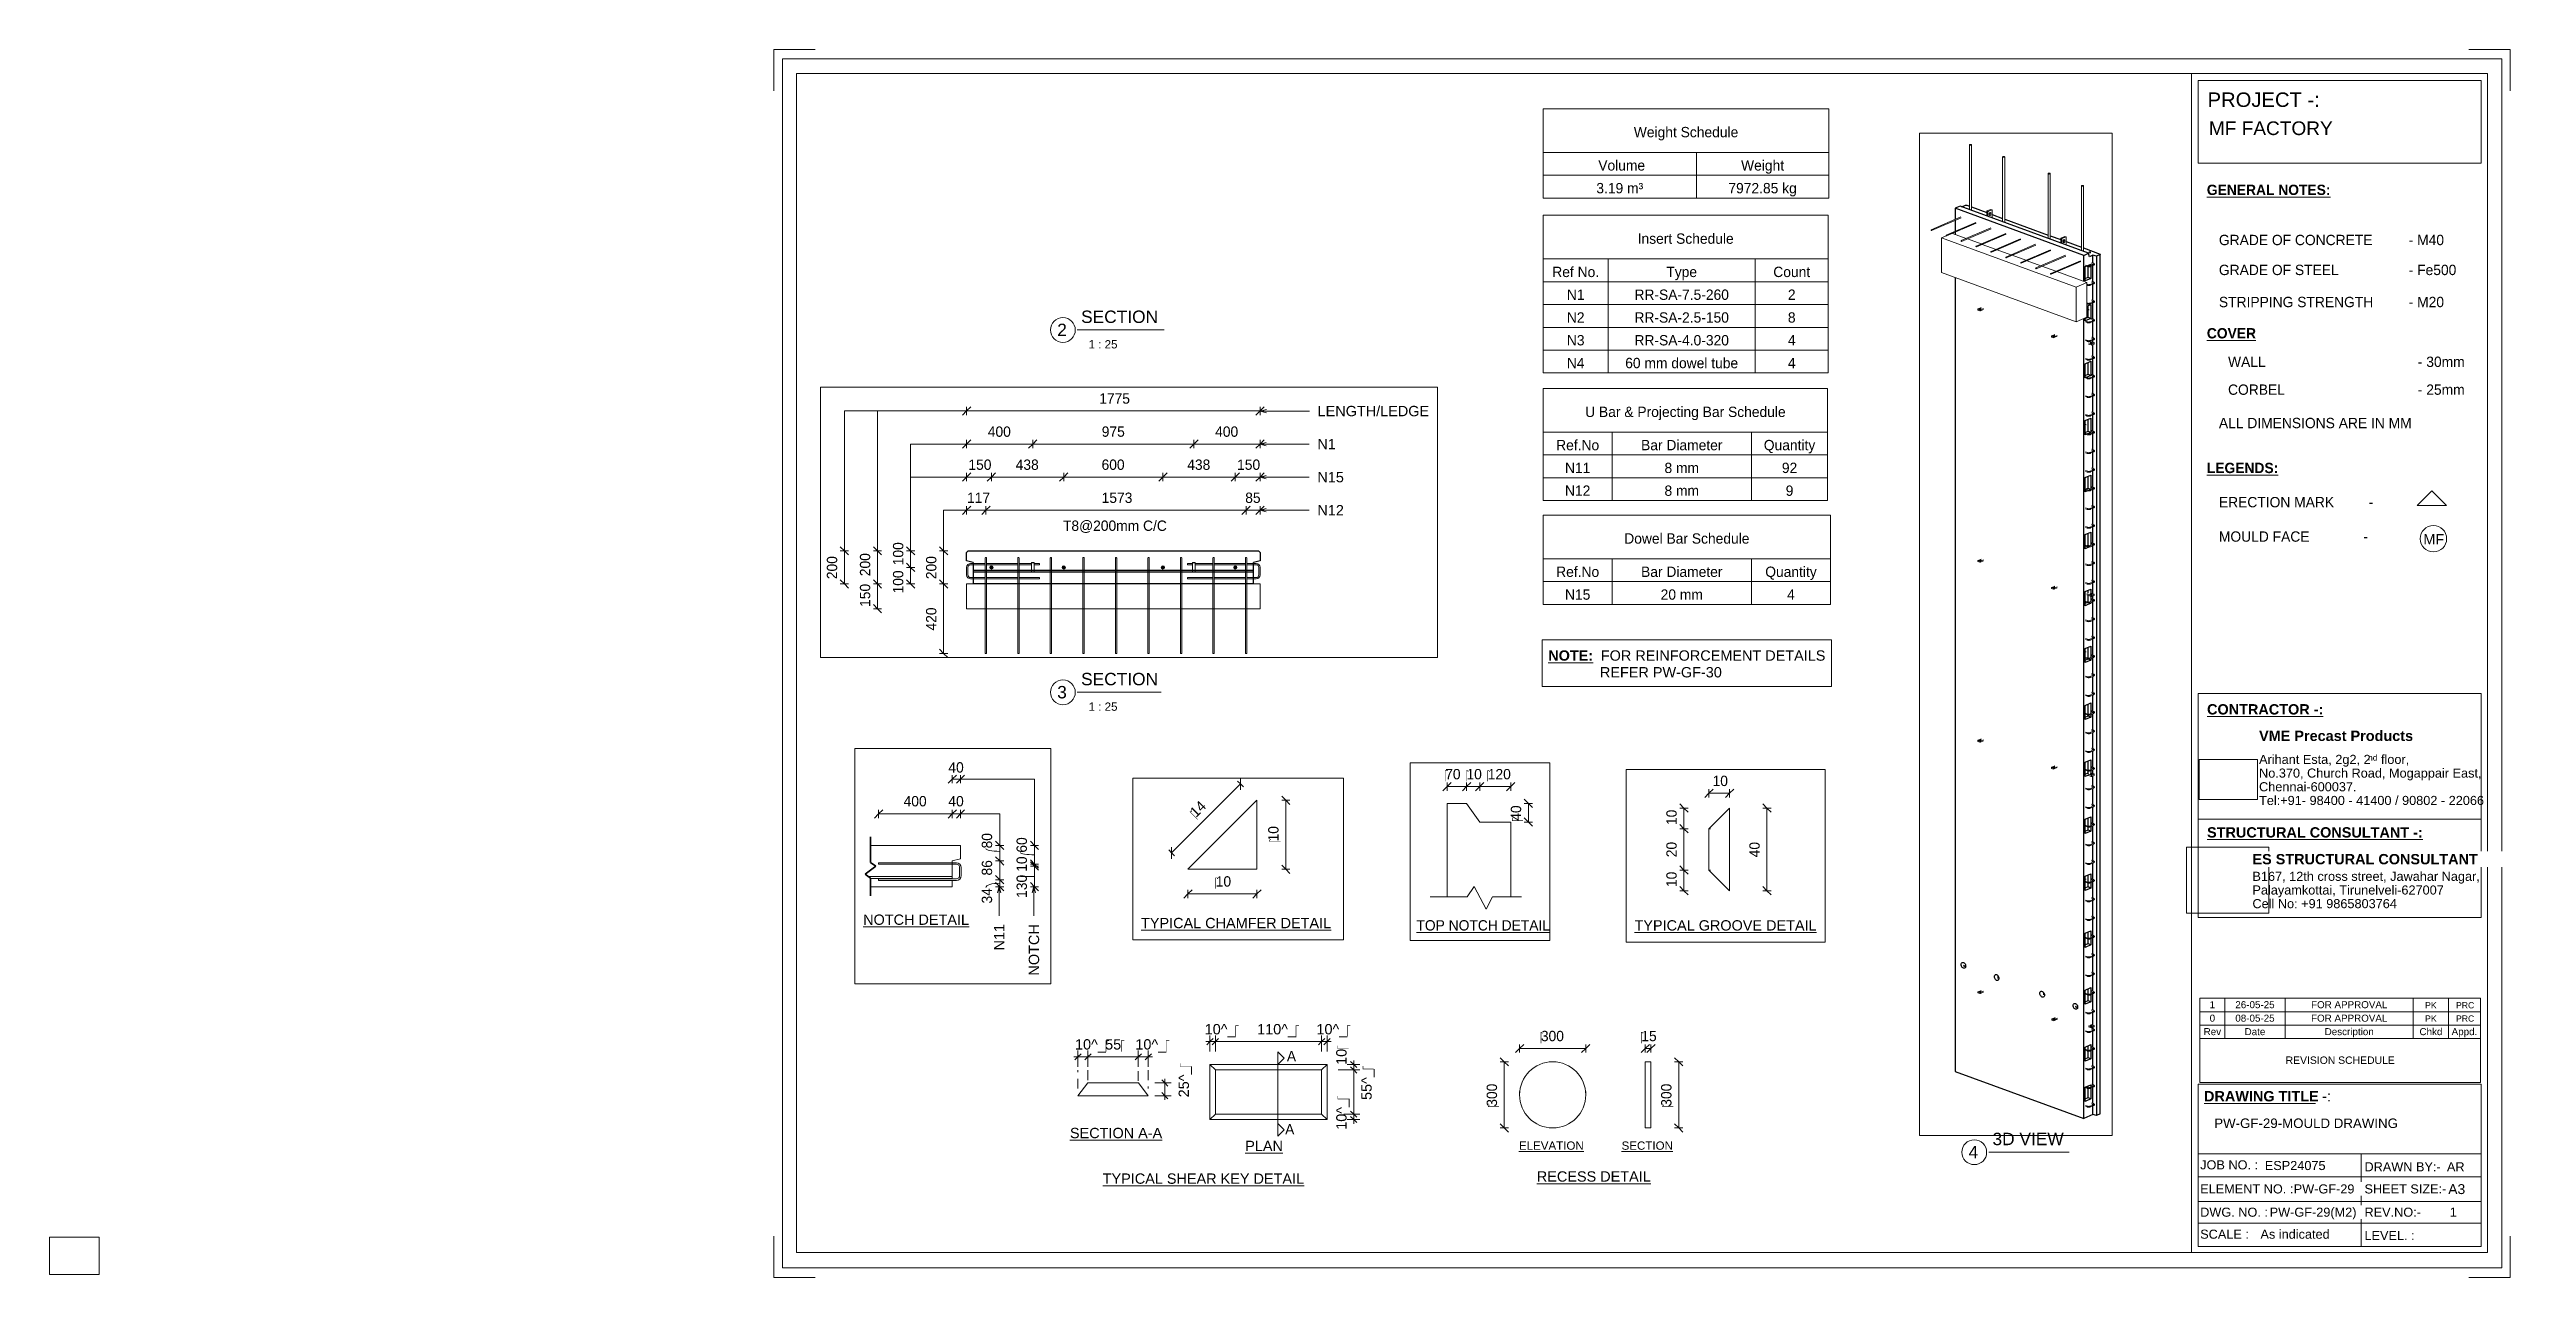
# Paper-space layout 'Layout1' of a CAD drawing. Header units: millimetres. Extents: x 0 to 599, y -1 to 296.
# The model-space entities are those that its viewports show. They can reach past a viewport. Long polylines and large blocks are cut down to what shows.
import ezdxf

# ---------------------------------------------------------------- set-up
doc = ezdxf.new("R2010")
doc.units = ezdxf.units.MM
doc.linetypes.add('Dash', pattern=[6.36, 3.18, -3.18])
doc.linetypes.add('Overhead', pattern=[3.97, 2.38, -1.59])
for name, color, linetype, lineweight in [('A-ANNO-DIMS', 211, 'Continuous', 9), ('A-ANNO-DIMS-1', 211, 'Continuous', 9), ('A-ANNO-DIMS-2', 211, 'Continuous', 9), ('A-ANNO-DIMS-25', 211, 'Continuous', 9), ('A-ANNO-DIMS-3', 211, 'Continuous', 9), ('A-ANNO-DIMS-80', 211, 'Continuous', 9), ('A-DETL', 90, 'Continuous', 18), ('A-DETL-MBND', 5, 'Continuous', 18), ('A-DETL-THIN', 151, 'Continuous', 18), ('A-FLOR-OVHD', 1, 'Overhead', 18), ('A-GENM', 13, 'Continuous', 18), ('A-WALL', 113, 'Continuous', 25), ('A-WALL-HDLN', 110, 'Dash', 25), ('G-ANNO-SCHD', 231, 'Continuous', 9), ('G-ANNO-TEXT', 231, 'Continuous', 9), ('G-ANNO-TTLB', 6, 'Continuous', 9), ('G-ANNO-TTLB-MEDM', 33, 'Continuous', 9), ('G-ANNO-TTLB-THIN', 151, 'Continuous', 9), ('S-BEAM', 12, 'Continuous', 18), ('S-BEAM-HDLN', 1, 'Dash', 18), ('S-RBAR', 171, 'Continuous', 18)]:
    doc.layers.add(name, color=color, linetype=linetype, lineweight=lineweight)
doc.layers.add('G-ANNO-NPLT', color=191, linetype='Continuous')
doc.styles.add('Arial', font='arial.ttf', dxfattribs={"height": 62.5})
doc.styles.add('Arial_1', font='arial.ttf', dxfattribs={"height": 50})
doc.styles.add('Arial_10', font='arial.ttf', dxfattribs={"height": 3.3})
doc.styles.add('Arial_11', font='arial.ttf', dxfattribs={"height": 2.3})
doc.styles.add('Arial_12', font='arial.ttf', dxfattribs={"height": 1.8})
doc.styles.add('Arial_13', font='arial.ttf', dxfattribs={"height": 1.7})
doc.styles.add('Arial_14', font='arial.ttf', dxfattribs={"height": 1.5})
doc.styles.add('Arial_15', font='arial.ttf', dxfattribs={"height": 2})
doc.styles.add('Arial_16', font='arial.ttf', dxfattribs={"height": 3})
doc.styles.add('Arial_2', font='arial.ttf', dxfattribs={"height": 5})
doc.styles.add('Arial_3', font='arial.ttf', dxfattribs={"height": 7.5})
doc.styles.add('Arial_4', font='arial.ttf', dxfattribs={"height": 3.5})
doc.styles.add('Arial_5', font='arial.ttf', dxfattribs={"height": 2.2})
doc.styles.add('Arial_6', font='arial.ttf', dxfattribs={"height": 2.4})
doc.styles.add('Arial_7', font='arial.ttf', dxfattribs={"height": 2.5})
doc.styles.add('Arial_8', font='arial.ttf', dxfattribs={"height": 1.42976})
doc.styles.add('Arial_9', font='arial.ttf', dxfattribs={"height": 2.25})
doc.styles.add('Arial_B', font='arialbd.ttf', dxfattribs={"height": 2.5})
doc.styles.add('Nirmala UI Semilight', font='NirmalaS.ttf', dxfattribs={"height": 62.5})
doc.styles.add('Nirmala UI Semilight_1', font='NirmalaS.ttf', dxfattribs={"height": 50})
doc.styles.add('Nirmala UI Semilight_2', font='NirmalaS.ttf', dxfattribs={"height": 5})
doc.styles.add('Nirmala UI Semilight_3', font='NirmalaS.ttf', dxfattribs={"height": 7.5})
doc.styles.add('Nirmala UI Semilight_4', font='NirmalaS.ttf', dxfattribs={"height": 200})
doc.styles.add('Nirmala UI Semilight_5', font='NirmalaS.ttf', dxfattribs={"height": 200})
doc.styles.add('Nirmala UI Semilight_6', font='NirmalaS.ttf', dxfattribs={"height": 2.5})
doc.styles.add('Nirmala UI Semilight_7', font='NirmalaS.ttf', dxfattribs={"height": 2.5})
doc.styles.add('Nirmala UI Semilight_B', font='', dxfattribs={"height": 2.5})
doc.styles.get('Nirmala UI Semilight_B').set_extended_font_data('Nirmala UI Semilight', bold=True)
doc.dimstyles.new('Arrow_Filled_-_2_5_NI_UI', dxfattribs={"dimscale": 304.8, "dimtxt": 65.460247, "dimasz": 0.164042, "dimexe": 0.082021, "dimexo": 0.0625, "dimgap": 0.082021, "dimtad": 1, "dimdec": 0, "dimzin": 0, "dimdsep": 46, "dimtxsty": 'Nirmala UI Semilight', "dimblk1": 'OBLIQUE', "dimblk2": 'OBLIQUE', "dimsah": 1, "dimcen": 0.09, "dimazin": 0, "dimtfac": 1, "dimtdec": 4, "dimtix": 1, "dimtmove": 0, "dimatfit": 3, "dimfxl": 0.082021, "dimfxlon": 1, "dimtvp": 1, "dimtolj": 1, "dimtzin": 0, "dimarcsym": 2})
doc.dimstyles.new('Arrow_Filled_-_2_5_NI_UI_1', dxfattribs={"dimscale": 304.8, "dimtxt": 65.460247, "dimasz": 0.164042, "dimexe": 0.082021, "dimexo": 0.0625, "dimgap": 0.082021, "dimtad": 1, "dimdec": 0, "dimzin": 0, "dimdsep": 46, "dimtxsty": 'Nirmala UI Semilight', "dimblk1": 'OBLIQUE', "dimblk2": 'OBLIQUE', "dimsah": 1, "dimcen": 0.09, "dimazin": 0, "dimtfac": 1, "dimtdec": 4, "dimtix": 1, "dimtmove": 2, "dimatfit": 3, "dimfxl": 0.082021, "dimfxlon": 1, "dimtvp": 1, "dimtolj": 1, "dimtzin": 0, "dimarcsym": 2})
doc.dimstyles.new('Arrow_Filled_-_2_5_NI_UI_2', dxfattribs={"dimscale": 304.8, "dimtxt": 5.23682, "dimasz": 0.013123, "dimexe": 0.006562, "dimexo": 0.0625, "dimgap": 0.006562, "dimtad": 1, "dimdec": 0, "dimzin": 0, "dimdsep": 46, "dimtxsty": 'Nirmala UI Semilight_2', "dimblk1": 'OBLIQUE', "dimblk2": 'OBLIQUE', "dimsah": 1, "dimcen": 0.09, "dimazin": 0, "dimtfac": 1, "dimtdec": 4, "dimtix": 1, "dimtmove": 0, "dimatfit": 3, "dimfxl": 0.006562, "dimfxlon": 1, "dimtvp": 1, "dimtolj": 1, "dimtzin": 0, "dimarcsym": 2})
doc.dimstyles.new('Arrow_Filled_-_2_5_NI_UI_3', dxfattribs={"dimscale": 304.8, "dimtxt": 7.85523, "dimasz": 0.019685, "dimexe": 0.009843, "dimexo": 0.0625, "dimgap": 0.009843, "dimtad": 1, "dimdec": 0, "dimzin": 0, "dimdsep": 46, "dimtxsty": 'Nirmala UI Semilight_3', "dimblk1": 'OBLIQUE', "dimblk2": 'OBLIQUE', "dimsah": 1, "dimcen": 0.09, "dimazin": 0, "dimtfac": 1, "dimtdec": 4, "dimtix": 1, "dimtmove": 0, "dimatfit": 3, "dimfxl": 0.009843, "dimfxlon": 1, "dimtvp": 1, "dimtolj": 1, "dimtzin": 0, "dimarcsym": 2})
doc.dimstyles.new('Arrow_Filled_-_2_5_NI_UI_4', dxfattribs={"dimscale": 304.8, "dimtxt": 209.472789, "dimasz": 0.524934, "dimexe": 0.262467, "dimexo": 0.0625, "dimgap": 0.262467, "dimtad": 1, "dimdec": 0, "dimzin": 0, "dimdsep": 46, "dimtxsty": 'Nirmala UI Semilight_4', "dimblk1": 'OBLIQUE', "dimblk2": 'OBLIQUE', "dimsah": 1, "dimcen": 0.09, "dimazin": 0, "dimtfac": 1, "dimtdec": 4, "dimtix": 1, "dimtmove": 2, "dimatfit": 3, "dimfxl": 0.262467, "dimfxlon": 1, "dimtvp": 1, "dimtolj": 1, "dimtzin": 0, "dimarcsym": 2})
doc.dimstyles.new('Arrow_Filled_-_2_5_NI_UI_5', dxfattribs={"dimscale": 304.8, "dimtxt": 209.472789, "dimasz": 0.524934, "dimexe": 0.262467, "dimexo": 0.0625, "dimgap": 0.262467, "dimtad": 1, "dimdec": 0, "dimzin": 0, "dimdsep": 46, "dimtxsty": 'Nirmala UI Semilight_4', "dimblk1": 'OBLIQUE', "dimblk2": 'OBLIQUE', "dimsah": 1, "dimcen": 0.09, "dimazin": 0, "dimtfac": 1, "dimtdec": 4, "dimtix": 1, "dimtmove": 0, "dimatfit": 3, "dimfxl": 0.262467, "dimfxlon": 1, "dimtvp": 1, "dimtolj": 1, "dimtzin": 0, "dimarcsym": 2})
doc.dimstyles.new('Arrow_Filled_-_2_5_NI_UI_6', dxfattribs={"dimscale": 304.8, "dimtxt": 2.61841, "dimasz": 0.006562, "dimexe": 0.003281, "dimexo": 0.0625, "dimgap": 0.003281, "dimtad": 1, "dimdec": 0, "dimzin": 0, "dimdsep": 46, "dimtxsty": 'Nirmala UI Semilight_7', "dimblk1": 'OBLIQUE', "dimblk2": 'OBLIQUE', "dimsah": 1, "dimcen": 0.09, "dimazin": 0, "dimtfac": 1, "dimtdec": 4, "dimtix": 1, "dimtmove": 0, "dimatfit": 3, "dimfxl": 0.003281, "dimfxlon": 1, "dimtvp": 1, "dimtolj": 1, "dimtzin": 0, "dimarcsym": 2})
doc.dimstyles.new('Diagonal_-_2_5mm_Arial', dxfattribs={"dimscale": 304.8, "dimtxt": 2.550648, "dimasz": 0.004921, "dimexe": 0.004921, "dimexo": 0.0625, "dimgap": 0.003281, "dimtad": 1, "dimdec": 0, "dimzin": 0, "dimdsep": 46, "dimtxsty": 'Arial_7', "dimblk1": 'OBLIQUE', "dimblk2": 'OBLIQUE', "dimsah": 1, "dimcen": 0.09, "dimdle": 0.003281, "dimazin": 0, "dimtfac": 1, "dimtdec": 4, "dimtix": 1, "dimtmove": 2, "dimatfit": 3, "dimfxl": 0.007874, "dimfxlon": 1, "dimtvp": 1, "dimtolj": 1, "dimtzin": 0, "dimarcsym": 2})
doc.dimstyles.new('Diagonal_-_2_5mm_Arial_1', dxfattribs={"dimscale": 304.8, "dimtxt": 2.550648, "dimasz": 0.004921, "dimexe": 0.004921, "dimexo": 0.0625, "dimgap": 0.003281, "dimtad": 1, "dimdec": 0, "dimzin": 0, "dimdsep": 46, "dimtxsty": 'Arial_7', "dimblk1": 'OBLIQUE', "dimblk2": 'OBLIQUE', "dimsah": 1, "dimcen": 0.09, "dimdle": 0.003281, "dimazin": 0, "dimtfac": 1, "dimtdec": 4, "dimtix": 1, "dimtmove": 0, "dimatfit": 3, "dimfxl": 0.007874, "dimfxlon": 1, "dimtvp": 1, "dimtolj": 1, "dimtzin": 0, "dimarcsym": 2})
picture_1 = doc.add_image_def('image1.jpg', size_in_pixel=(996, 686))
picture_2 = doc.add_image_def('image2.jpg', size_in_pixel=(1600, 1280))

psp = doc.layouts.get("Layout1")

msp = doc.modelspace()

# ---------------------------------------------------------------- texts
at = {"layer": 'G-ANNO-TEXT', "color": 7, "attachment_point": 1}
for s, insert, char_height, width, style in [('LENGTH/LEDGE', (3573.01, 19011.73), 62.5, 815.717, 'Arial'), ('N1', (3571.76, 18812.2), 62.5, 134.2827, 'Arial'), ('N15', (3571.76, 18612.2), 62.5, 192.405, 'Arial'), ('40', (4845.62, 18537.99), 50, 91.3924, 'Nirmala UI Semilight_1'), ('N12', (3571.76, 18412.2), 62.5, 192.405, 'Arial'), ('400', (4629.06, 18374.44), 50, 136.2869, 'Nirmala UI Semilight_1'), ('40', (4845.62, 18374.44), 50, 91.3924, 'Nirmala UI Semilight_1'), ('\\LNOTCH DETAIL', (4433.26, 17801.33), 50, 622.1095, 'Arial_1'), ('\\LTYPICAL GROOVE DETAIL', (5354.94, 3090.66), 5, 106.7848, 'Arial_2'), ('\\LTYPICAL CHAMFER DETAIL', (5468.46, 3087.48), 7.5, 166.9113, 'Arial_3'), ('\\LTOP NOTCH DETAIL', (6005.37, 1307.17), 200, 2975.864, 'Nirmala UI Semilight_5')]:
    msp.add_mtext(s, dxfattribs=dict(at, insert=insert, char_height=char_height, width=width, style=style))
at = {"layer": 'G-ANNO-TEXT', "color": 7, "char_height": 50, "attachment_point": 1, "rotation": 90}
for s, insert, width, style in [('80', (5007.2, 18120.9), 89.789, 'Nirmala UI Semilight_1'), ('60', (5175.54, 18100.51), 89.789, 'Nirmala UI Semilight_1'), ('10', (5175.54, 18008.06), 76.962, 'Nirmala UI Semilight_1'), ('86', (5007.2, 17989.83), 89.789, 'Nirmala UI Semilight_1'), ('130', (5175.54, 17881.7), 121.8565, 'Nirmala UI Semilight_1'), ('34', (5007.2, 17854.64), 91.3924, 'Nirmala UI Semilight_1'), ('N11', (5066.43, 17627.57), 153.924, 'Arial_1'), ('NOTCH', (5234.77, 17505.97), 301.4345, 'Arial_1')]:
    msp.add_mtext(s, dxfattribs=dict(at, insert=insert, width=width, style=style))

# ---------------------------------------------------------------- blocks, each defined once
blk = doc.blocks.new('ES-Landscape-A3 - ES-Landscape-A3-502445-PW-GF-29-MOULD DRAWING')
at = {"layer": 'G-ANNO-TTLB'}
for p, q in [((175.24, 296.27), (185.24, 296.27)), ((175.24, 296.27), (175.24, 286.27)), ((595.24, 296.27), (585.24, 296.27)), ((595.24, 296.27), (595.24, 286.27)), ((519.77, 140.54), (588.2, 140.54)), ((519.77, 86.33), (519.77, 140.54)), ((588.2, 86.33), (588.2, 140.54)), ((519.77, 110.14), (588.2, 110.14)), ((519.77, 6.78), (519.77, 46.03)), ((588.2, 6.78), (588.2, 46.03)), ((559.23, 29.2), (559.23, 6.78)), ((175.24, -0.73), (175.24, 9.27)), ((595.24, -0.73), (595.24, 9.27)), ((175.24, -0.73), (185.24, -0.73)), ((595.24, -0.73), (585.24, -0.73))]:
    blk.add_line(p, q, dxfattribs=at)
at = {"layer": 'G-ANNO-TTLB-MEDM'}
for p, q in [((180.73, 290.44), (180.73, 5.31)), ((180.73, 290.44), (589.79, 290.44)), ((518.17, 290.44), (518.17, 5.31)), ((519.77, 268.77), (519.77, 288.77)), ((519.77, 288.77), (588.2, 288.77)), ((588.2, 288.77), (588.2, 268.77)), ((589.79, 290.44), (589.79, 5.31)), ((588.2, 268.77), (519.77, 268.77)), ((519.77, 86.33), (588.2, 86.33)), ((519.77, 6.78), (588.2, 6.78)), ((180.73, 5.31), (589.79, 5.31))]:
    blk.add_line(p, q, dxfattribs=at)
at = {"layer": 'G-ANNO-TTLB-THIN'}
for p, q in [((177.29, 294.03), (177.29, 1.56)), ((593.23, 294.03), (177.29, 294.03)), ((593.23, 1.56), (593.23, 294.03)), ((519.77, 46.03), (588.2, 46.03)), ((519.77, 29.2), (588.2, 29.2)), ((519.77, 23.64), (588.2, 23.64)), ((519.77, 17.68), (588.2, 17.68)), ((519.77, 12.43), (588.2, 12.43)), ((177.29, 1.56), (593.23, 1.56))]:
    blk.add_line(p, q, dxfattribs=at)
at = {"layer": 'G-ANNO-TTLB', "char_height": 2.2, "attachment_point": 1, "style": 'Arial_5'}
for s, insert, width in [('No.370, Church Road, Mogappair East,', (534.5, 122.37), 63.4135), ('Tel:+91- 98400 - 41400 / 90802 - 22066 ', (534.5, 115.75), 65.2574), ('Chennai-600037.', (534.5, 119.06), 27.6582), ('Cell No: +91 9865803764', (532.9, 90.79), 41.0464), ('Palayamkottai, Tirunelveli-627007', (532.9, 94.09), 54.4346), ('JOB NO. :', (520.26, 27.61), 16.5949), ('DRAWN BY:-', (560, 27.14), 21.7257), ('ELEMENT NO. :', (520.26, 21.79), 26.5359), ('SHEET SIZE:-', (560, 21.79), 23.2489), ('DWG. NO. :', (520.26, 16.16), 19.481), ('REV.NO:-', (560, 16.16), 16.0338), ('SCALE :', (520.26, 10.84), 13.8692), ('LEVEL. :', (560, 10.53), 14.3502)]:
    blk.add_mtext(s, dxfattribs=dict(at, insert=insert, width=width))
at = {"layer": 'G-ANNO-TTLB'}
image = blk.add_image(picture_1, insert=(520, 114.84), size_in_units=(14.11, 9.72), dxfattribs=at)
image.dxf.flags = 7
image = blk.add_image(picture_2, insert=(516.95, 87.39), size_in_units=(19.92, 15.93), dxfattribs=at)
image.dxf.flags = 7
at = {"layer": 'G-ANNO-TTLB', "attachment_point": 1, "bg_fill": 3, "box_fill_scale": 1.25, "bg_fill_color": 256, "bg_fill_true_color": 13158600, "bg_fill_transparency": 0}
for s, insert, char_height, width, style in [('PROJECT -:', (522.05, 285.89), 3.5, 33.3502, 'Arial_4'), ('\\LCONTRACTOR -:', (521.92, 137.94), 2.5, 33.9114, 'Arial_B'), ('\\LSTRUCTURAL CONSULTANT -:', (521.92, 108.18), 2.5, 62.8523, 'Arial_B'), ('\\LDRAWING TITLE', (521.19, 44.36), 2.5, 33.4304, 'Arial_B'), ('A3', (580.27, 21.84), 2.4, 4.9705, 'Arial_6')]:
    blk.add_mtext(s, dxfattribs=dict(at, insert=insert, char_height=char_height, width=width, style=style))
at = {"layer": 'G-ANNO-TTLB', "char_height": 2.5, "attachment_point": 1, "style": 'Arial_B', "bg_fill": 3, "box_fill_scale": 1.25, "bg_fill_color": 256, "bg_fill_true_color": 13158600, "bg_fill_transparency": 0}
for s, insert, width in [('VME Precast Products', (534.5, 131.53), 45.135), ('ES STRUCTURAL CONSULTANT', (532.9, 101.7), 65.6582), ('\\fArial|b1|i0|c0|p34|; ', (548.78, 44.36), 1.2025)]:
    blk.add_mtext(s, dxfattribs=dict(at, insert=insert, width=width))
at = {"layer": 'G-ANNO-TTLB', "attachment_point": 1}
for s, insert, char_height, width, style in [('Arihant Esta, 2g2, 2', (534.5, 125.68), 2.2, 31.9873, 'Arial_5'), ('nd', (560.89, 125.72), 1.43, 2.7257, 'Arial_8'), (' floor,', (563.14, 125.68), 2.2, 9.1392, 'Arial_5'), ('B167, 12th cross street, Jawahar Nagar,', (532.9, 97.4), 2.2, 65.1772, 'Arial_5')]:
    blk.add_mtext(s, dxfattribs=dict(at, insert=insert, char_height=char_height, width=width, style=style))
at = {"layer": 'G-ANNO-TTLB', "insert": (549.77, 44.36), "char_height": 2.5, "width": 2.6456, "attachment_point": 1, "style": 'Arial_7', "bg_fill": 3, "box_fill_scale": 1.25, "bg_fill_color": 256, "bg_fill_true_color": 13158600, "bg_fill_transparency": 0}
blk.add_mtext('-:', dxfattribs=at)
blk = doc.blocks.new('Viewport - M_View Title-1040-PW-GF-29-MOULD DRAWING')
at = {"layer": 'G-ANNO-TTLB'}
for start, end in [(360, 180), (180, 0)]:
    blk.add_arc((-3.5, 0), 3, start, end, dxfattribs=at)
blk = doc.blocks.new('DIMBLOCK44-PW-GF-29-MOULD DRAWING')
at = {"layer": 'A-ANNO-DIMS-1'}
for p, q in [((315.5, 49.46), (311.7, 49.46)), ((315.5, 50.77), (313.94, 50.77)), ((315.5, 51.77), (315.5, 49.46)), ((315.5, 50.77), (317, 50.77)), ((315.5, 49.46), (317, 49.46))]:
    blk.add_line(p, q, dxfattribs=at)
at = {"layer": 'A-ANNO-DIMS-1', "lineweight": 35}
for p, q in [((315.5, 50.77), (314.75, 51.52)), ((315.5, 49.46), (314.75, 50.21)), ((315.5, 50.77), (316.25, 50.02)), ((315.5, 49.46), (316.25, 48.71))]:
    blk.add_line(p, q, dxfattribs=at)
at = {"layer": 'A-ANNO-DIMS-1', "color": 0, "insert": (311.26, 50.69), "char_height": 2.5, "width": 4.6147, "attachment_point": 1, "rotation": 90, "line_spacing_factor": 0.941778, "style": 'Arial_7'}
blk.add_mtext('10\\fArial|b0|i0|c254|p34|;\u202a', dxfattribs=at)
blk = doc.blocks.new('_Oblique')
at = {"color": 0, "linetype": 'ByBlock', "lineweight": -2}
blk.add_line((-0.5, -0.5), (0.5, 0.5), dxfattribs=at)
blk = doc.blocks.new('DIMBLOCK45-PW-GF-29-MOULD DRAWING')
at = {"layer": 'A-ANNO-DIMS-1'}
for p, q in [((315.5, 49.46), (311.7, 49.46)), ((315.5, 49.46), (315.5, 38.78)), ((315.5, 49.46), (317, 49.46)), ((315.5, 38.78), (313.1, 38.78)), ((315.5, 38.78), (317, 38.78))]:
    blk.add_line(p, q, dxfattribs=at)
at = {"layer": 'A-ANNO-DIMS-1', "lineweight": 35}
for p, q in [((315.5, 49.46), (314.75, 50.21)), ((315.5, 49.46), (316.25, 48.71)), ((315.5, 38.78), (314.75, 39.53)), ((315.5, 38.78), (316.25, 38.03))]:
    blk.add_line(p, q, dxfattribs=at)
at = {"layer": 'A-ANNO-DIMS-1', "color": 0, "insert": (317.34, 42.2), "char_height": 2.5, "width": 4.6147, "attachment_point": 1, "rotation": 90, "line_spacing_factor": 0.941778, "style": 'Arial_7'}
blk.add_mtext('55^_\\fArial|b0|i0|c254|p34|;\u202a', dxfattribs=at)
blk = doc.blocks.new('DIMBLOCK46-PW-GF-29-MOULD DRAWING')
at = {"layer": 'A-ANNO-DIMS-1'}
for p, q in [((315.5, 38.78), (313.1, 38.78)), ((315.5, 37.47), (313.94, 37.47)), ((315.5, 38.78), (315.5, 36.47)), ((315.5, 38.78), (317, 38.78)), ((315.5, 37.47), (317, 37.47))]:
    blk.add_line(p, q, dxfattribs=at)
at = {"layer": 'A-ANNO-DIMS-1', "lineweight": 35}
for p, q in [((315.5, 38.78), (314.75, 39.53)), ((315.5, 37.47), (314.75, 38.22)), ((315.5, 38.78), (316.25, 38.03)), ((315.5, 37.47), (316.25, 36.72))]:
    blk.add_line(p, q, dxfattribs=at)
at = {"layer": 'A-ANNO-DIMS-1', "color": 0, "insert": (311.26, 34.99), "char_height": 2.5, "width": 4.6147, "attachment_point": 1, "rotation": 90, "line_spacing_factor": 0.941778, "style": 'Arial_7'}
blk.add_mtext('10^_\\fArial|b0|i0|c254|p34|;\u202a', dxfattribs=at)
blk = doc.blocks.new('DIMBLOCK47-PW-GF-29-MOULD DRAWING')
at = {"layer": 'A-ANNO-DIMS-1'}
for p, q in [((279.71, 56.32), (282.02, 56.32)), ((280.71, 56.32), (280.71, 57.82)), ((280.71, 56.32), (280.71, 53.92)), ((282.02, 56.32), (282.02, 57.82)), ((282.02, 56.32), (282.02, 53.92))]:
    blk.add_line(p, q, dxfattribs=at)
at = {"layer": 'A-ANNO-DIMS-1', "lineweight": 35}
for p, q in [((280.71, 56.32), (279.96, 55.57)), ((280.71, 56.32), (281.46, 57.07)), ((282.02, 56.32), (281.27, 55.57)), ((282.02, 56.32), (282.77, 57.07))]:
    blk.add_line(p, q, dxfattribs=at)
at = {"layer": 'A-ANNO-DIMS-1', "color": 0, "insert": (279.44, 60.57), "char_height": 2.5, "width": 4.6147, "attachment_point": 1, "line_spacing_factor": 0.941778, "style": 'Arial_7'}
blk.add_mtext('10^_\\fArial|b0|i0|c254|p34|;\u202a', dxfattribs=at)
blk = doc.blocks.new('DIMBLOCK48-PW-GF-29-MOULD DRAWING')
at = {"layer": 'A-ANNO-DIMS-1', "lineweight": 35}
for p, q in [((282.02, 56.32), (281.27, 55.57)), ((282.02, 56.32), (282.77, 57.07)), ((307.73, 56.32), (306.98, 55.57)), ((307.73, 56.32), (308.48, 57.07))]:
    blk.add_line(p, q, dxfattribs=at)
at = {"layer": 'A-ANNO-DIMS-1'}
for p, q in [((282.02, 56.32), (282.02, 57.82)), ((282.02, 56.32), (307.73, 56.32)), ((282.02, 56.32), (282.02, 53.92)), ((307.73, 56.32), (307.73, 57.82)), ((307.73, 56.32), (307.73, 53.92))]:
    blk.add_line(p, q, dxfattribs=at)
at = {"layer": 'A-ANNO-DIMS-1', "color": 0, "insert": (292.13, 60.57), "char_height": 2.5, "width": 6.5924, "attachment_point": 1, "line_spacing_factor": 0.941778, "style": 'Arial_7'}
blk.add_mtext('110^_\\fArial|b0|i0|c254|p34|;\u202a', dxfattribs=at)
blk = doc.blocks.new('DIMBLOCK49-PW-GF-29-MOULD DRAWING')
at = {"layer": 'A-ANNO-DIMS-1', "lineweight": 35}
for p, q in [((307.73, 56.32), (306.98, 55.57)), ((307.73, 56.32), (308.48, 57.07)), ((309.04, 56.32), (308.29, 55.57)), ((309.04, 56.32), (309.79, 57.07))]:
    blk.add_line(p, q, dxfattribs=at)
at = {"layer": 'A-ANNO-DIMS-1'}
for p, q in [((307.73, 56.32), (307.73, 57.82)), ((307.73, 56.32), (310.04, 56.32)), ((307.73, 56.32), (307.73, 53.92)), ((309.04, 56.32), (309.04, 57.82)), ((309.04, 56.32), (309.04, 53.92))]:
    blk.add_line(p, q, dxfattribs=at)
at = {"layer": 'A-ANNO-DIMS-1', "color": 0, "insert": (306.47, 60.57), "char_height": 2.5, "width": 4.6147, "attachment_point": 1, "line_spacing_factor": 0.941778, "style": 'Arial_7'}
blk.add_mtext('10^_\\fArial|b0|i0|c254|p34|;\u202a', dxfattribs=at)
blk = doc.blocks.new('DIMBLOCK50-PW-GF-29-MOULD DRAWING')
at = {"layer": 'A-ANNO-DIMS-1'}
for p, q in [((269.8, 46.32), (267.4, 46.32)), ((269.8, 43.22), (267.4, 43.22)), ((269.8, 47.32), (269.8, 42.22)), ((269.8, 46.32), (271.3, 46.32)), ((269.8, 43.22), (271.3, 43.22))]:
    blk.add_line(p, q, dxfattribs=at)
at = {"layer": 'A-ANNO-DIMS-1', "lineweight": 35}
for p, q in [((269.8, 46.32), (269.05, 47.07)), ((269.8, 43.22), (269.05, 43.97)), ((269.8, 46.32), (270.55, 45.57)), ((269.8, 43.22), (270.55, 42.47))]:
    blk.add_line(p, q, dxfattribs=at)
at = {"layer": 'A-ANNO-DIMS-1', "color": 0, "insert": (273.13, 42.84), "char_height": 2.5, "width": 4.6147, "attachment_point": 1, "rotation": 90, "line_spacing_factor": 0.941778, "style": 'Arial_7'}
blk.add_mtext('25^_\\fArial|b0|i0|c254|p34|;\u202a', dxfattribs=at)
blk = doc.blocks.new('DIMBLOCK51-PW-GF-29-MOULD DRAWING')
at = {"layer": 'A-ANNO-DIMS-1'}
for p, q in [((248.79, 52.65), (248.79, 54.15)), ((251.19, 52.65), (251.19, 54.15)), ((247.79, 52.65), (251.19, 52.65)), ((248.79, 52.65), (248.79, 50.25)), ((251.19, 52.65), (251.19, 50.25))]:
    blk.add_line(p, q, dxfattribs=at)
at = {"layer": 'A-ANNO-DIMS-1', "lineweight": 35}
for p, q in [((248.79, 52.65), (248.04, 51.9)), ((248.79, 52.65), (249.54, 53.4)), ((251.19, 52.65), (250.44, 51.9)), ((251.19, 52.65), (251.94, 53.4))]:
    blk.add_line(p, q, dxfattribs=at)
at = {"layer": 'A-ANNO-DIMS-1', "color": 0, "insert": (248.07, 56.9), "char_height": 2.5, "width": 4.6147, "attachment_point": 1, "line_spacing_factor": 0.941778, "style": 'Arial_7'}
blk.add_mtext('10^_\\fArial|b0|i0|c254|p34|;\u202a', dxfattribs=at)
blk = doc.blocks.new('DIMBLOCK52-PW-GF-29-MOULD DRAWING')
at = {"layer": 'A-ANNO-DIMS-1'}
for p, q in [((251.19, 52.65), (251.19, 54.15)), ((263.38, 52.65), (263.38, 54.15)), ((251.19, 52.65), (263.38, 52.65)), ((251.19, 52.65), (251.19, 50.25)), ((263.38, 52.65), (263.38, 50.25))]:
    blk.add_line(p, q, dxfattribs=at)
at = {"layer": 'A-ANNO-DIMS-1', "lineweight": 35}
for p, q in [((251.19, 52.65), (250.44, 51.9)), ((251.19, 52.65), (251.94, 53.4)), ((263.38, 52.65), (262.63, 51.9)), ((263.38, 52.65), (264.13, 53.4))]:
    blk.add_line(p, q, dxfattribs=at)
at = {"layer": 'A-ANNO-DIMS-1', "color": 0, "insert": (255.36, 56.9), "char_height": 2.5, "width": 4.6147, "attachment_point": 1, "line_spacing_factor": 0.941778, "style": 'Arial_7'}
blk.add_mtext('55\\fArial|b0|i0|c254|p34|;\u202a', dxfattribs=at)
blk = doc.blocks.new('DIMBLOCK53-PW-GF-29-MOULD DRAWING')
at = {"layer": 'A-ANNO-DIMS-1'}
for p, q in [((263.38, 52.65), (263.38, 54.15)), ((265.79, 52.65), (265.79, 54.15)), ((263.38, 52.65), (266.79, 52.65)), ((263.38, 52.65), (263.38, 50.25)), ((265.79, 52.65), (265.79, 50.25))]:
    blk.add_line(p, q, dxfattribs=at)
at = {"layer": 'A-ANNO-DIMS-1', "lineweight": 35}
for p, q in [((263.38, 52.65), (262.63, 51.9)), ((263.38, 52.65), (264.13, 53.4)), ((265.79, 52.65), (265.04, 51.9)), ((265.79, 52.65), (266.54, 53.4))]:
    blk.add_line(p, q, dxfattribs=at)
at = {"layer": 'A-ANNO-DIMS-1', "color": 0, "insert": (262.66, 56.9), "char_height": 2.5, "width": 4.6147, "attachment_point": 1, "line_spacing_factor": 0.941778, "style": 'Arial_7'}
blk.add_mtext('10^_\\fArial|b0|i0|c254|p34|;\u202a', dxfattribs=at)
blk = doc.blocks.new('DIMBLOCK54-PW-GF-29-MOULD DRAWING')
at = {"layer": 'A-ANNO-DIMS-1'}
for p, q in [((351.92, 51.43), (350.92, 52.43)), ((351.92, 51.43), (350.92, 51.43)), ((351.92, 35.43), (351.92, 51.43)), ((351.92, 51.43), (352.92, 50.43)), ((351.92, 51.43), (352.92, 51.43)), ((351.92, 35.43), (350.92, 36.43)), ((351.92, 35.43), (350.92, 35.43)), ((351.92, 35.43), (352.92, 34.43)), ((351.92, 35.43), (352.92, 35.43))]:
    blk.add_line(p, q, dxfattribs=at)
at = {"layer": 'A-ANNO-DIMS-1', "color": 0, "insert": (347.66, 40.57), "char_height": 2.5, "width": 6.8555, "attachment_point": 1, "rotation": 90, "line_spacing_factor": 1.142579, "style": 'Nirmala UI Semilight_7'}
blk.add_mtext('\u202a300', dxfattribs=at)
blk = doc.blocks.new('DIMBLOCK55-PW-GF-29-MOULD DRAWING')
at = {"layer": 'A-ANNO-DIMS-1'}
for p, q in [((355.62, 54.65), (354.62, 53.65)), ((355.62, 54.65), (356.62, 55.65)), ((355.62, 54.65), (355.62, 55.65)), ((355.62, 54.65), (371.62, 54.65)), ((355.62, 54.65), (355.62, 53.65)), ((371.62, 54.65), (370.62, 53.65)), ((371.62, 54.65), (372.62, 55.65)), ((371.62, 54.65), (371.62, 55.65)), ((371.62, 54.65), (371.62, 53.65))]:
    blk.add_line(p, q, dxfattribs=at)
at = {"layer": 'A-ANNO-DIMS-1', "color": 0, "insert": (360.77, 58.92), "char_height": 2.5, "width": 6.8555, "attachment_point": 1, "line_spacing_factor": 1.142579, "style": 'Nirmala UI Semilight_7'}
blk.add_mtext('\u202a300', dxfattribs=at)
blk = doc.blocks.new('DIMBLOCK56-PW-GF-29-MOULD DRAWING')
at = {"layer": 'A-ANNO-DIMS-1'}
for p, q in [((386.01, 54.65), (385.01, 53.65)), ((386.01, 54.65), (387.01, 55.65)), ((386.01, 54.65), (386.01, 55.65)), ((386.01, 54.65), (387.38, 54.65)), ((386.01, 54.65), (386.01, 53.65)), ((387.38, 54.65), (386.38, 53.65)), ((387.38, 54.65), (388.38, 55.65)), ((387.38, 54.65), (387.38, 55.65)), ((387.38, 54.65), (387.38, 53.65))]:
    blk.add_line(p, q, dxfattribs=at)
at = {"layer": 'A-ANNO-DIMS-1', "color": 0, "insert": (385.07, 58.92), "char_height": 2.5, "width": 3.8848, "attachment_point": 1, "line_spacing_factor": 1.142579, "style": 'Nirmala UI Semilight_7'}
blk.add_mtext('\u202a15', dxfattribs=at)
blk = doc.blocks.new('DIMBLOCK57-PW-GF-29-MOULD DRAWING')
at = {"layer": 'A-ANNO-DIMS-1'}
for p, q in [((394.12, 51.43), (393.12, 52.43)), ((394.12, 51.43), (393.12, 51.43)), ((394.12, 51.43), (394.12, 35.43)), ((394.12, 51.43), (395.12, 50.43)), ((394.12, 51.43), (395.12, 51.43)), ((394.12, 35.43), (393.12, 36.43)), ((394.12, 35.43), (393.12, 35.43)), ((394.12, 35.43), (395.12, 34.43)), ((394.12, 35.43), (395.12, 35.43))]:
    blk.add_line(p, q, dxfattribs=at)
at = {"layer": 'A-ANNO-DIMS-1', "color": 0, "insert": (389.86, 40.57), "char_height": 2.5, "width": 6.8555, "attachment_point": 1, "rotation": 90, "line_spacing_factor": 1.142579, "style": 'Nirmala UI Semilight_7'}
blk.add_mtext('\u202a300', dxfattribs=at)
blk = doc.blocks.new('RR spread anchor face based - RR-SA-7_5-260-1726841-Elevation Top Copy 1')
at = {"layer": 'A-GENM'}
for p, q in [((-2109.2, 18063.06), (-2109.2, 18065.56)), ((-2109.2, 18065.56), (-2093.2, 18065.56)), ((-2093.2, 18065.56), (-2093.2, 18063.06)), ((-2109.2, 18008.06), (-2109.2, 18063.06)), ((-2109.2, 18063.06), (-2093.2, 18063.06)), ((-2093.2, 18063.06), (-2093.2, 18008.06)), ((-2109.2, 18005.56), (-2109.2, 18008.06)), ((-2109.2, 18008.06), (-2093.2, 18008.06)), ((-2093.2, 18008.06), (-2093.2, 18005.56)), ((-2093.2, 18005.56), (-2109.2, 18005.56))]:
    blk.add_line(p, q, dxfattribs=at)
blk = doc.blocks.new('Rebar Bar - Part 2980172403-431004-3D Ortho')
at = {"layer": 'S-RBAR'}
blk.add_line((11224.44, 5337.74), (11224.44, 5362.17), dxfattribs=at)
blk = doc.blocks.new('Rebar Bar - Part 2980172403-V1-3D Ortho')
at = {"layer": 'S-RBAR'}
for p, q in [((10780.47, 5527.58), (10780.47, 5498.47)), ((10790.47, 5489.83), (10790.47, 5511.17))]:
    blk.add_line(p, q, dxfattribs=at)
blk = doc.blocks.new('Rebar Bar - Part 2031897438-431004-3D Ortho')
at = {"layer": 'S-RBAR'}
for p, q in [((10471.43, 5617.14), (10447.97, 5625.73)), ((10448.96, 5616.85), (10470.6, 5608.93))]:
    blk.add_line(p, q, dxfattribs=at)
blk = doc.blocks.new('Rebar Bar - Part 776176355-431004-3D Ortho')
at = {"layer": 'S-RBAR'}
blk.add_polyline3d([(11637.42, 10856.41, 0), (11636.32, 10855.96, 0), (11635.18, 10855.52, 0), (11634.01, 10855.11, 0), (11632.8, 10854.72, 0)], dxfattribs=at)
blk = doc.blocks.new('Rebar Bar - Part 776176355-V2-3D Ortho')
at = {"layer": 'S-RBAR'}
blk.add_line((11637.42, 8029.28), (11636.32, 8028.82), dxfattribs=at)
blk = doc.blocks.new('Rebar Bar - Part 2031897438-V3-3D Ortho')
at = {"layer": 'S-RBAR'}
for p, q in [((11554.46, 5220.47), (11531, 5229.06)), ((11531.99, 5220.18), (11553.63, 5212.25))]:
    blk.add_line(p, q, dxfattribs=at)
blk = doc.blocks.new('RR spread anchor face based - RR-SA-2_5-150-1726819-3D Ortho')
at = {"layer": 'A-GENM'}
for p, q in [((10622.04, 11988.4), (10591.49, 11975.31)), ((10604.5, 11976.22), (10608.57, 11977.96)), ((10613.52, 11967.25), (10644.07, 11980.34)), ((10591.49, 11975.31), (10589.94, 11973.19)), ((10589.94, 11973.19), (10608.29, 11966.46)), ((10589.94, 11973.19), (10589.94, 11964.01)), ((10644.07, 11971.15), (10613.52, 11958.06)), ((10618.85, 11974.2), (10614.78, 11972.45)), ((10608.29, 11957.28), (10589.94, 11964.01)), ((10608.29, 11966.46), (10613.52, 11967.25)), ((10608.29, 11966.46), (10608.29, 11957.28)), ((10613.52, 11967.25), (10613.52, 11958.06)), ((10613.52, 11958.06), (10608.29, 11957.28))]:
    blk.add_line(p, q, dxfattribs=at)
for points in [[(10602.81, 11974.95, 0), (10603.44, 11975.63, 0), (10604.5, 11976.22, 0)], [(10608.57, 11977.96, 0), (10609.97, 11978.42, 0), (10611.63, 11978.73, 0), (10613.44, 11978.85, 0), (10615.26, 11978.78, 0), (10616.97, 11978.53, 0), (10618.46, 11978.12, 0), (10619.63, 11977.56, 0), (10620.39, 11976.9, 0), (10620.7, 11976.19, 0), (10620.54, 11975.47, 0), (10619.9, 11974.79, 0), (10618.85, 11974.2, 0)], [(10614.78, 11972.45, 0), (10613.37, 11971.99, 0), (10611.71, 11971.69, 0), (10609.91, 11971.56, 0), (10608.09, 11971.63, 0), (10606.38, 11971.88, 0), (10604.88, 11972.3, 0), (10603.72, 11972.85, 0), (10602.95, 11973.51, 0), (10602.64, 11974.23, 0)]]:
    blk.add_polyline3d(points, dxfattribs=at)
blk = doc.blocks.new('RR spread anchor face based - RR-SA-2_5-150-V4-3D Ortho')
at = {"layer": 'A-GENM'}
for p, q in [((11334.16, 11727.49), (11303.72, 11714.45)), ((11303.72, 11714.45), (11302.16, 11712.32)), ((11302.16, 11712.32), (11320.52, 11705.6)), ((11302.16, 11712.32), (11302.16, 11703.14)), ((11316.72, 11715.35), (11320.8, 11717.1)), ((11325.75, 11706.38), (11356.3, 11719.47)), ((11331.08, 11713.33), (11327, 11711.59)), ((11320.52, 11705.6), (11325.75, 11706.38)), ((11320.52, 11705.6), (11320.52, 11696.42)), ((11356.3, 11710.29), (11325.75, 11697.2)), ((11325.75, 11706.38), (11325.75, 11697.2)), ((11320.52, 11696.42), (11302.16, 11703.14)), ((11325.75, 11697.2), (11320.52, 11696.42))]:
    blk.add_line(p, q, dxfattribs=at)
for points in [[(11327, 11711.59, 0), (11325.6, 11711.12, 0), (11323.94, 11710.82, 0), (11322.14, 11710.7, 0), (11320.32, 11710.76, 0), (11318.6, 11711.02, 0), (11317.11, 11711.43, 0), (11315.94, 11711.99, 0), (11315.18, 11712.65, 0), (11314.87, 11713.36, 0)], [(11315.04, 11714.08, 0), (11315.67, 11714.76, 0), (11316.72, 11715.35, 0)], [(11320.8, 11717.1, 0), (11322.2, 11717.56, 0), (11323.86, 11717.86, 0), (11325.66, 11717.99, 0), (11327.48, 11717.92, 0), (11329.2, 11717.67, 0), (11330.69, 11717.25, 0), (11331.86, 11716.69, 0), (11332.62, 11716.04, 0), (11332.93, 11715.32, 0), (11332.77, 11714.6, 0), (11332.13, 11713.92, 0), (11331.08, 11713.33, 0)]]:
    blk.add_polyline3d(points, dxfattribs=at)
blk = doc.blocks.new('Rebar Bar - Part 3166313199-431004-3D Ortho')
at = {"layer": 'S-RBAR'}
for p, q in [((11707.88, 12417.21), (11690.23, 12423.67)), ((11687.48, 12416.16), (11705.13, 12409.69))]:
    blk.add_line(p, q, dxfattribs=at)
blk = doc.blocks.new('Rebar Bar - Part 2227165887-431004-3D Ortho')
at = {"layer": 'S-RBAR'}
for points in [[(11709.18, 12398.58, 0), (11709.83, 12398.86, 0), (11710.45, 12399.16, 0), (11711.05, 12399.48, 0), (11711.63, 12399.81, 0), (11712.2, 12400.17, 0), (11712.74, 12400.54, 0), (11713.26, 12400.93, 0), (11713.76, 12401.34, 0), (11714.24, 12401.78, 0), (11714.7, 12402.25, 0), (11715.12, 12402.75, 0), (11715.51, 12403.28, 0), (11715.87, 12403.85, 0), (11716.19, 12404.45, 0), (11716.46, 12405.08, 0), (11716.67, 12405.75, 0), (11716.83, 12406.45, 0), (11716.91, 12407.16, 0), (11716.92, 12407.88, 0), (11716.86, 12408.6, 0), (11716.73, 12409.3, 0), (11716.53, 12409.98, 0), (11716.28, 12410.62, 0), (11715.98, 12411.24, 0), (11715.63, 12411.81, 0), (11715.25, 12412.35, 0), (11714.83, 12412.86, 0), (11714.39, 12413.34, 0), (11713.92, 12413.79, 0), (11713.42, 12414.21, 0), (11712.91, 12414.61, 0), (11712.37, 12414.99, 0), (11711.81, 12415.34, 0), (11711.23, 12415.68, 0), (11710.64, 12416, 0), (11710.02, 12416.31, 0), (11709.39, 12416.6, 0), (11708.73, 12416.88, 0), (11708.06, 12417.14, 0), (11707.88, 12417.21, 0)], [(11708.97, 12407.38, 0), (11708.96, 12407.4, 0), (11708.93, 12407.44, 0), (11708.88, 12407.52, 0), (11708.79, 12407.62, 0), (11708.68, 12407.74, 0), (11708.52, 12407.88, 0), (11708.34, 12408.03, 0), (11708.12, 12408.2, 0), (11707.86, 12408.38, 0), (11707.57, 12408.56, 0), (11707.25, 12408.75, 0), (11706.89, 12408.94, 0), (11706.5, 12409.13, 0), (11706.08, 12409.31, 0), (11705.64, 12409.5, 0), (11705.16, 12409.68, 0), (11705.13, 12409.69, 0)], [(11708.97, 12407.88, 0), (11708.96, 12407.87, 0), (11708.93, 12407.82, 0), (11708.88, 12407.75, 0), (11708.79, 12407.65, 0), (11708.68, 12407.53, 0), (11708.52, 12407.39, 0), (11708.34, 12407.23, 0), (11708.12, 12407.06, 0), (11707.86, 12406.89, 0), (11707.57, 12406.71, 0), (11707.25, 12406.52, 0), (11706.89, 12406.33, 0), (11706.5, 12406.14, 0), (11706.08, 12405.95, 0), (11706.03, 12405.93, 0)]]:
    blk.add_polyline3d(points, dxfattribs=at)
blk = doc.blocks.new('Rebar Bar - Part 981547073-431004-3D Ortho')
at = {"layer": 'S-RBAR'}
for p, q in [((11706.03, 12405.93), (11674.81, 12392.55)), ((11677.96, 12385.2), (11709.18, 12398.58))]:
    blk.add_line(p, q, dxfattribs=at)
blk = doc.blocks.new('Rebar Bar - Part 2227165887-V5-3D Ortho')
at = {"layer": 'S-RBAR'}
for points in [[(11674.81, 12392.55, 0), (11674.36, 12392.37, 0), (11673.88, 12392.18, 0), (11673.37, 12392.01, 0), (11672.85, 12391.84, 0), (11672.29, 12391.67, 0), (11671.72, 12391.51, 0), (11671.12, 12391.37, 0), (11670.51, 12391.22, 0), (11669.88, 12391.09, 0), (11669.23, 12390.97, 0), (11668.57, 12390.86, 0), (11667.89, 12390.76, 0), (11667.2, 12390.66, 0), (11666.5, 12390.58, 0), (11665.79, 12390.51, 0), (11665.07, 12390.45, 0), (11664.35, 12390.41, 0), (11663.62, 12390.37, 0), (11662.88, 12390.34, 0), (11662.15, 12390.33, 0), (11661.41, 12390.33, 0), (11660.68, 12390.34, 0), (11659.94, 12390.36, 0), (11659.21, 12390.4, 0), (11658.49, 12390.44, 0), (11657.77, 12390.5, 0), (11657.05, 12390.57, 0), (11656.35, 12390.64, 0), (11655.66, 12390.73, 0), (11654.98, 12390.83, 0), (11654.31, 12390.94, 0), (11653.66, 12391.06, 0), (11653.03, 12391.19, 0), (11652.41, 12391.33, 0), (11651.81, 12391.48, 0), (11651.23, 12391.63, 0), (11650.67, 12391.8, 0), (11650.14, 12391.97, 0), (11649.63, 12392.14, 0), (11649.49, 12392.19, 0)], [(11677.96, 12385.2, 0), (11677.3, 12384.93, 0), (11676.62, 12384.67, 0), (11675.93, 12384.43, 0), (11675.22, 12384.2, 0), (11674.49, 12383.98, 0), (11673.75, 12383.78, 0), (11672.99, 12383.59, 0), (11672.22, 12383.41, 0), (11671.44, 12383.25, 0), (11670.64, 12383.1, 0), (11669.83, 12382.96, 0), (11669.02, 12382.84, 0), (11668.19, 12382.72, 0), (11667.35, 12382.63, 0), (11666.51, 12382.54, 0), (11665.66, 12382.47, 0), (11664.81, 12382.42, 0), (11663.95, 12382.38, 0), (11663.09, 12382.35, 0), (11662.23, 12382.33, 0), (11661.36, 12382.33, 0), (11660.5, 12382.34, 0), (11659.64, 12382.37, 0), (11658.78, 12382.41, 0), (11657.93, 12382.46, 0), (11657.08, 12382.53, 0), (11656.23, 12382.61, 0), (11655.39, 12382.7, 0), (11654.57, 12382.81, 0), (11653.75, 12382.93, 0), (11652.94, 12383.06, 0), (11652.14, 12383.21, 0), (11651.35, 12383.37, 0), (11650.58, 12383.54, 0), (11649.82, 12383.73, 0), (11649.07, 12383.93, 0), (11648.34, 12384.14, 0), (11647.63, 12384.37, 0), (11646.93, 12384.61, 0), (11646.74, 12384.68, 0)]]:
    blk.add_polyline3d(points, dxfattribs=at)
blk = doc.blocks.new('Rebar Bar - Part 3131074535-431004-3D Ortho')
at = {"layer": 'S-RBAR'}
for p, q in [((11649.49, 12392.19), (11631.85, 12398.65)), ((11629.1, 12391.14), (11646.74, 12384.68))]:
    blk.add_line(p, q, dxfattribs=at)
blk = doc.blocks.new('Rebar Bar - Part 3131074535-V6-3D Ortho')
at = {"layer": 'S-RBAR'}
for p, q in [((11649.49, 12211.51), (11642.66, 12214.02)), ((11642.66, 12205.5), (11646.74, 12204))]:
    blk.add_line(p, q, dxfattribs=at)
blk = doc.blocks.new('Rebar Bar - Part 3131074535-V7-3D Ortho')
at = {"layer": 'S-RBAR'}
for p, q in [((11649.49, 11308.12), (11626.87, 11316.41)), ((11629.1, 11307.07), (11646.74, 11300.61))]:
    blk.add_line(p, q, dxfattribs=at)
blk = doc.blocks.new('Rebar Bar - Part 3131074535-V8-3D Ortho')
at = {"layer": 'S-RBAR'}
for p, q in [((11649.49, 10766.08), (11626.87, 10774.37)), ((11626.79, 10765.88), (11646.74, 10758.57))]:
    blk.add_line(p, q, dxfattribs=at)
blk = doc.blocks.new('Rebar Bar - Part 3131074535-V9-3D Ortho')
at = {"layer": 'S-RBAR'}
for p, q in [((11649.49, 10224.04), (11626.87, 10232.33)), ((11626.87, 10223.81), (11646.74, 10216.53))]:
    blk.add_line(p, q, dxfattribs=at)
blk = doc.blocks.new('Rebar Bar - Part 2227165887-V10-3D Ortho')
at = {"layer": 'S-RBAR'}
for points in [[(11709.18, 10049.75, 0), (11709.83, 10050.04, 0), (11710.45, 10050.34, 0), (11711.05, 10050.66, 0), (11711.63, 10050.99, 0), (11712.2, 10051.34, 0), (11712.74, 10051.71, 0), (11713.26, 10052.1, 0), (11713.76, 10052.52, 0), (11714.24, 10052.96, 0), (11714.7, 10053.43, 0), (11715.12, 10053.92, 0), (11715.51, 10054.45, 0), (11715.87, 10055.02, 0), (11716.19, 10055.62, 0), (11716.46, 10056.26, 0), (11716.67, 10056.93, 0), (11716.83, 10057.62, 0), (11716.91, 10058.34, 0), (11716.92, 10059.06, 0), (11716.86, 10059.77, 0), (11716.73, 10060.47, 0), (11716.53, 10061.15, 0), (11716.28, 10061.8, 0), (11715.98, 10062.41, 0), (11715.63, 10062.99, 0), (11715.25, 10063.53, 0), (11714.83, 10064.04, 0), (11714.39, 10064.51, 0), (11713.92, 10064.96, 0), (11713.42, 10065.39, 0), (11712.91, 10065.78, 0), (11712.37, 10066.16, 0), (11711.81, 10066.52, 0), (11711.23, 10066.86, 0), (11710.64, 10067.18, 0), (11710.02, 10067.49, 0), (11709.39, 10067.78, 0), (11708.73, 10068.05, 0), (11708.06, 10068.31, 0), (11707.88, 10068.38, 0)], [(11706.89, 10060.11, 0), (11706.5, 10060.3, 0), (11706.08, 10060.49, 0), (11705.64, 10060.67, 0), (11705.16, 10060.86, 0), (11705.13, 10060.87, 0)], [(11708.97, 10059.06, 0), (11708.96, 10059.04, 0), (11708.93, 10059, 0), (11708.88, 10058.92, 0), (11708.79, 10058.82, 0), (11708.68, 10058.7, 0), (11708.52, 10058.56, 0), (11708.34, 10058.41, 0), (11708.12, 10058.24, 0), (11707.86, 10058.06, 0), (11707.57, 10057.88, 0), (11707.25, 10057.69, 0), (11706.89, 10057.5, 0), (11706.5, 10057.31, 0), (11706.08, 10057.13, 0), (11706.03, 10057.11, 0)], [(11708.97, 10058.56, 0), (11708.96, 10058.57, 0), (11708.93, 10058.62, 0), (11708.88, 10058.69, 0), (11708.79, 10058.79, 0), (11708.68, 10058.91, 0), (11708.52, 10059.05, 0), (11708.34, 10059.21, 0), (11708.12, 10059.38, 0), (11707.86, 10059.55, 0), (11707.57, 10059.73, 0), (11707.25, 10059.92, 0), (11706.89, 10060.11, 0)]]:
    blk.add_polyline3d(points, dxfattribs=at)
blk = doc.blocks.new('Rebar Bar - Part 3131074535-V11-3D Ortho')
at = {"layer": 'S-RBAR'}
for p, q in [((11649.49, 9320.65), (11631.85, 9327.11)), ((11628.9, 9319.67), (11646.74, 9313.14))]:
    blk.add_line(p, q, dxfattribs=at)
blk = doc.blocks.new('Rebar Bar - Part 2227165887-V12-3D Ortho')
at = {"layer": 'S-RBAR'}
for points in [[(11709.39, 6996.24, 0), (11708.73, 6996.51, 0), (11708.06, 6996.77, 0), (11707.88, 6996.84, 0)], [(11709.18, 6978.21, 0), (11709.83, 6978.5, 0), (11710.45, 6978.8, 0), (11711.05, 6979.12, 0), (11711.63, 6979.45, 0), (11712.2, 6979.8, 0), (11712.74, 6980.17, 0), (11713.26, 6980.56, 0), (11713.76, 6980.98, 0), (11714.24, 6981.42, 0), (11714.7, 6981.89, 0), (11715.12, 6982.38, 0), (11715.51, 6982.91, 0), (11715.87, 6983.48, 0), (11716.19, 6984.08, 0), (11716.46, 6984.72, 0), (11716.67, 6985.39, 0), (11716.83, 6986.08, 0), (11716.91, 6986.8, 0), (11716.92, 6987.52, 0), (11716.86, 6988.23, 0), (11716.73, 6988.93, 0), (11716.53, 6989.61, 0), (11716.28, 6990.26, 0), (11715.98, 6990.87, 0), (11715.63, 6991.45, 0), (11715.25, 6991.99, 0), (11714.83, 6992.5, 0), (11714.39, 6992.97, 0), (11713.92, 6993.42, 0), (11713.42, 6993.85, 0), (11712.91, 6994.24, 0), (11712.37, 6994.62, 0), (11711.81, 6994.98, 0), (11711.23, 6995.32, 0), (11710.64, 6995.64, 0), (11710.02, 6995.94, 0), (11709.39, 6996.24, 0)], [(11708.97, 6987.02, 0), (11708.96, 6987.03, 0), (11708.93, 6987.08, 0), (11708.88, 6987.15, 0), (11708.79, 6987.25, 0), (11708.68, 6987.37, 0), (11708.52, 6987.51, 0), (11708.34, 6987.67, 0), (11708.12, 6987.83, 0), (11707.86, 6988.01, 0), (11707.57, 6988.19, 0), (11707.25, 6988.38, 0), (11706.89, 6988.57, 0), (11706.5, 6988.76, 0), (11706.08, 6988.95, 0), (11705.64, 6989.13, 0), (11705.16, 6989.32, 0), (11705.13, 6989.33, 0)], [(11708.97, 6987.52, 0), (11708.96, 6987.5, 0), (11708.93, 6987.46, 0), (11708.88, 6987.38, 0), (11708.79, 6987.28, 0), (11708.68, 6987.16, 0), (11708.52, 6987.02, 0), (11708.34, 6986.87, 0), (11708.12, 6986.7, 0), (11707.86, 6986.52, 0), (11707.57, 6986.34, 0), (11707.25, 6986.15, 0), (11706.89, 6985.96, 0), (11706.5, 6985.77, 0), (11706.08, 6985.59, 0), (11706.03, 6985.57, 0)]]:
    blk.add_polyline3d(points, dxfattribs=at)
blk = doc.blocks.new('Rebar Bar - Part 3131074535-V13-3D Ortho')
at = {"layer": 'S-RBAR'}
for p, q in [((11626.87, 4442.09), (11646.74, 4434.81)), ((11649.49, 4442.32), (11631.85, 4448.79))]:
    blk.add_line(p, q, dxfattribs=at)
blk = doc.blocks.new('Rebar Bar - Part 3145980499-431004-3D Ortho')
at = {"layer": 'S-RBAR'}
for p, q in [((10828.62, 13445.9), (10828.62, 12818.26)), ((10848.62, 12810.94), (10848.62, 13445.9))]:
    blk.add_line(p, q, dxfattribs=at)
for points in [[(10831.28, 13448.59, 0), (10829.77, 13447.75, 0), (10828.86, 13446.78, 0), (10828.63, 13445.75, 0), (10829.07, 13444.73, 0), (10830.16, 13443.79, 0), (10831.83, 13443, 0), (10833.96, 13442.4, 0), (10836.41, 13442.04, 0), (10839.01, 13441.95, 0), (10841.58, 13442.12, 0), (10843.95, 13442.55, 0), (10845.96, 13443.21, 0)], [(10845.96, 13443.21, 0), (10847.47, 13444.06, 0), (10848.37, 13445.03, 0), (10848.61, 13446.06, 0), (10848.17, 13447.08, 0), (10847.08, 13448.02, 0), (10845.41, 13448.81, 0), (10843.27, 13449.41, 0), (10840.83, 13449.77, 0), (10838.23, 13449.86, 0), (10835.65, 13449.69, 0), (10833.28, 13449.25, 0), (10831.28, 13448.59, 0)]]:
    blk.add_polyline3d(points, dxfattribs=at)
blk = doc.blocks.new('RR spread anchor face based - RR-SA-4_0-320-1726835-3D Ortho')
at = {"layer": 'A-GENM'}
for p, q in [((11713.66, 11648.85), (11687.97, 11658.26)), ((11690.56, 11651.37), (11693.49, 11650.3)), ((11715.64, 11646.77), (11713.66, 11648.85)), ((11660.81, 11646.62), (11686.51, 11637.21)), ((11681.27, 11645.06), (11678.34, 11646.14)), ((11691.88, 11636.59), (11715.64, 11646.77)), ((11715.64, 11646.77), (11715.64, 11635.76)), ((11686.51, 11626.19), (11660.81, 11635.6)), ((11686.51, 11637.21), (11691.88, 11636.59)), ((11686.51, 11626.19), (11686.51, 11637.21)), ((11691.88, 11636.59), (11691.88, 11625.57)), ((11715.64, 11635.76), (11691.88, 11625.57)), ((11691.88, 11625.57), (11686.51, 11626.19))]:
    blk.add_line(p, q, dxfattribs=at)
for points in [[(11678.34, 11646.14, 0), (11676.83, 11646.85, 0), (11675.85, 11647.7, 0), (11675.45, 11648.62, 0)], [(11675.67, 11649.54, 0), (11676.48, 11650.42, 0), (11677.84, 11651.18, 0), (11679.65, 11651.77, 0), (11681.78, 11652.16, 0), (11684.09, 11652.32, 0), (11686.43, 11652.23, 0), (11688.64, 11651.91, 0), (11690.56, 11651.37, 0)], [(11693.49, 11650.3, 0), (11695, 11649.58, 0), (11695.98, 11648.74, 0), (11696.38, 11647.82, 0), (11696.16, 11646.89, 0), (11695.35, 11646.02, 0), (11693.99, 11645.26, 0), (11692.19, 11644.66, 0), (11690.05, 11644.28, 0), (11687.74, 11644.12, 0), (11685.4, 11644.2, 0), (11683.19, 11644.53, 0), (11681.27, 11645.06, 0)]]:
    blk.add_polyline3d(points, dxfattribs=at)
blk = doc.blocks.new('RR spread anchor face based - RR-SA-4_0-320-V14-3D Ortho')
at = {"layer": 'A-GENM'}
for p, q in [((11642.45, 9220.15), (11686.51, 9204.01)), ((11713.66, 9215.65), (11687.97, 9225.06)), ((11681.27, 9211.87), (11678.34, 9212.94)), ((11690.56, 9218.18), (11693.49, 9217.1)), ((11691.88, 9203.4), (11715.64, 9213.58)), ((11715.64, 9213.58), (11713.66, 9215.65)), ((11715.64, 9213.58), (11715.64, 9202.56)), ((11686.51, 9193), (11642.45, 9209.13)), ((11686.51, 9204.01), (11691.88, 9203.4)), ((11686.51, 9193), (11686.51, 9204.01)), ((11691.88, 9203.4), (11691.88, 9192.38)), ((11715.64, 9202.56), (11691.88, 9192.38)), ((11691.88, 9192.38), (11686.51, 9193))]:
    blk.add_line(p, q, dxfattribs=at)
for points in [[(11678.34, 9212.94, 0), (11676.83, 9213.66, 0), (11675.85, 9214.5, 0), (11675.45, 9215.42, 0)], [(11675.67, 9216.35, 0), (11676.48, 9217.22, 0), (11677.84, 9217.98, 0), (11679.65, 9218.58, 0), (11681.78, 9218.96, 0), (11684.09, 9219.12, 0), (11686.43, 9219.04, 0), (11688.64, 9218.71, 0), (11690.56, 9218.18, 0)], [(11693.49, 9217.1, 0), (11695, 9216.39, 0), (11695.98, 9215.54, 0), (11696.38, 9214.62, 0), (11696.16, 9213.7, 0), (11695.35, 9212.82, 0), (11693.99, 9212.06, 0), (11692.19, 9211.47, 0), (11690.05, 9211.08, 0), (11687.74, 9210.92, 0), (11685.4, 9211.01, 0), (11683.19, 9211.33, 0), (11681.27, 9211.87, 0)]]:
    blk.add_polyline3d(points, dxfattribs=at)
blk = doc.blocks.new('RR spread anchor face based - RR-SA-4_0-320-V15-3D Ortho')
at = {"layer": 'A-GENM'}
for p, q in [((11645.21, 7479.18), (11686.51, 7464.05)), ((11713.66, 7475.68), (11687.97, 7485.1)), ((11690.56, 7478.21), (11693.49, 7477.14)), ((11681.27, 7471.9), (11678.34, 7472.98)), ((11691.88, 7463.43), (11715.64, 7473.61)), ((11715.64, 7473.61), (11713.66, 7475.68)), ((11715.64, 7473.61), (11715.64, 7462.59)), ((11686.51, 7453.03), (11660.81, 7462.44)), ((11686.51, 7464.05), (11691.88, 7463.43)), ((11686.51, 7453.03), (11686.51, 7464.05)), ((11691.88, 7463.43), (11691.88, 7452.41)), ((11715.64, 7462.59), (11691.88, 7452.41)), ((11691.88, 7452.41), (11686.51, 7453.03))]:
    blk.add_line(p, q, dxfattribs=at)
for points in [[(11675.67, 7476.38, 0), (11676.48, 7477.26, 0), (11677.84, 7478.02, 0), (11679.65, 7478.61, 0), (11681.78, 7479, 0), (11684.09, 7479.16, 0), (11686.43, 7479.07, 0), (11688.64, 7478.75, 0), (11690.56, 7478.21, 0)], [(11678.34, 7472.98, 0), (11676.83, 7473.69, 0), (11675.85, 7474.54, 0), (11675.45, 7475.46, 0)], [(11693.49, 7477.14, 0), (11695, 7476.42, 0), (11695.98, 7475.58, 0), (11696.38, 7474.66, 0), (11696.16, 7473.73, 0), (11695.35, 7472.86, 0), (11693.99, 7472.1, 0), (11692.19, 7471.5, 0), (11690.05, 7471.11, 0), (11687.74, 7470.96, 0), (11685.4, 7471.04, 0), (11683.19, 7471.36, 0), (11681.27, 7471.9, 0)]]:
    blk.add_polyline3d(points, dxfattribs=at)
blk = doc.blocks.new('Rebar Bar - Part 4227397849-431004-3D Ortho')
at = {"layer": 'S-RBAR'}
for p, q in [((11664.24, 12525.9), (11664.24, 12515.11)), ((11680.24, 12515.11), (11680.24, 12525.9))]:
    blk.add_line(p, q, dxfattribs=at)
for points in [[(11666.36, 12528.05, 0), (11665.16, 12527.38, 0), (11664.43, 12526.6, 0), (11664.24, 12525.78, 0), (11664.6, 12524.96, 0), (11665.47, 12524.21, 0), (11666.8, 12523.58, 0), (11668.51, 12523.1, 0), (11670.47, 12522.81, 0), (11672.55, 12522.74, 0), (11674.61, 12522.88, 0), (11676.5, 12523.22, 0), (11678.11, 12523.75, 0)], [(11678.11, 12523.75, 0), (11679.32, 12524.43, 0), (11680.04, 12525.2, 0), (11680.23, 12526.03, 0), (11679.88, 12526.84, 0), (11679, 12527.59, 0), (11677.67, 12528.23, 0), (11675.96, 12528.71, 0), (11674, 12528.99, 0), (11671.92, 12529.07, 0), (11669.86, 12528.93, 0), (11667.97, 12528.58, 0), (11666.36, 12528.05, 0)]]:
    blk.add_polyline3d(points, dxfattribs=at)
blk = doc.blocks.new('Rebar Bar - Part 3574095713-431004-3D Ortho')
at = {"layer": 'S-RBAR'}
for p, q in [((10425.42, 12864.68), (10138.51, 12741.75)), ((10141.67, 12734.39), (10428.57, 12857.32))]:
    blk.add_line(p, q, dxfattribs=at)
for points in [[(10143.03, 12736.99, 0), (10142.93, 12737.98, 0), (10142.63, 12738.97, 0), (10142.17, 12739.91, 0), (10141.56, 12740.71, 0), (10140.85, 12741.34, 0), (10140.09, 12741.74, 0), (10139.33, 12741.89, 0), (10138.62, 12741.79, 0), (10138.01, 12741.43, 0), (10137.55, 12740.84, 0), (10137.25, 12740.06, 0), (10137.15, 12739.14, 0)], [(10137.15, 12739.14, 0), (10137.25, 12738.16, 0), (10137.55, 12737.16, 0), (10138.01, 12736.23, 0), (10138.62, 12735.43, 0), (10139.33, 12734.8, 0), (10140.09, 12734.4, 0), (10140.85, 12734.24, 0), (10141.56, 12734.35, 0), (10142.17, 12734.71, 0), (10142.63, 12735.3, 0), (10142.93, 12736.08, 0), (10143.03, 12736.99, 0)]]:
    blk.add_polyline3d(points, dxfattribs=at)
blk = doc.blocks.new('Rebar Bar - Part 259210708-431004-3D Ortho')
at = {"layer": 'S-RBAR'}
for p, q in [((11590.41, 13166.89), (11590.41, 12539.24)), ((11610.41, 12531.92), (11610.41, 13166.89))]:
    blk.add_line(p, q, dxfattribs=at)
for points in [[(11593.07, 13169.58, 0), (11591.56, 13168.73, 0), (11590.66, 13167.76, 0), (11590.42, 13166.73, 0), (11590.86, 13165.71, 0), (11591.95, 13164.77, 0), (11593.62, 13163.98, 0), (11595.75, 13163.38, 0), (11598.2, 13163.02, 0), (11600.8, 13162.93, 0), (11603.37, 13163.1, 0), (11605.74, 13163.54, 0), (11607.75, 13164.2, 0)], [(11607.75, 13164.2, 0), (11609.26, 13165.04, 0), (11610.16, 13166.01, 0), (11610.4, 13167.04, 0), (11609.96, 13168.06, 0), (11608.87, 13169, 0), (11607.2, 13169.79, 0), (11605.07, 13170.39, 0), (11602.62, 13170.75, 0), (11600.02, 13170.84, 0), (11597.44, 13170.67, 0), (11595.07, 13170.24, 0), (11593.07, 13169.58, 0)]]:
    blk.add_polyline3d(points, dxfattribs=at)
blk = doc.blocks.new('RR spread anchor face based - RR-SA-7_5-260-1726841-3D Ortho')
at = {"layer": 'A-GENM'}
for p, q in [((10676.49, 12922.71), (10713.83, 12938.71)), ((10713.83, 12938.71), (10725.58, 12934.4)), ((10725.58, 12934.4), (10688.24, 12918.41)), ((10727.27, 12930.54), (10725.58, 12934.4)), ((10727.27, 12855.38), (10727.27, 12930.54)), ((10674.79, 12917.39), (10676.49, 12922.71)), ((10676.49, 12922.71), (10688.24, 12918.41)), ((10674.79, 12874.61), (10674.79, 12917.39)), ((10686.54, 12913.09), (10674.79, 12917.39)), ((10688.24, 12918.41), (10686.54, 12913.09)), ((10686.54, 12913.09), (10686.54, 12870.3)), ((10703.99, 12903.73), (10703.89, 12905.45)), ((10703.99, 12900.06), (10703.99, 12903.73)), ((10715.73, 12899.43), (10715.73, 12895.75)), ((10698.08, 12888.19), (10698.08, 12891.86))]:
    blk.add_line(p, q, dxfattribs=at)
for points in [[(10698.08, 12891.86, 0), (10698.38, 12895.08, 0), (10699.27, 12898.34, 0), (10700.67, 12901.41, 0), (10702.5, 12904.09, 0), (10704.62, 12906.2, 0), (10706.91, 12907.58, 0), (10709.19, 12908.15, 0), (10711.32, 12907.87, 0)], [(10713.15, 12906.76, 0), (10714.55, 12904.89, 0), (10715.43, 12902.39, 0), (10715.73, 12899.43, 0)], [(10715.73, 12895.75, 0), (10715.43, 12892.54, 0), (10714.55, 12889.28, 0), (10713.15, 12886.21, 0), (10711.32, 12883.53, 0), (10709.19, 12881.42, 0), (10706.91, 12880.04, 0), (10704.62, 12879.46, 0), (10702.5, 12879.75, 0), (10700.67, 12880.86, 0), (10699.27, 12882.73, 0), (10698.38, 12885.23, 0), (10698.08, 12888.19, 0)], [(10698.28, 12886.45, 0), (10699.57, 12887.83, 0), (10701.4, 12890.51, 0), (10702.8, 12893.58, 0), (10703.68, 12896.84, 0), (10703.99, 12900.06, 0)]]:
    blk.add_polyline3d(points, dxfattribs=at)
blk = doc.blocks.new('Rebar Bar - Part 684895503-431004-3D Ortho')
at = {"layer": 'S-RBAR'}
for points in [[(11653.31, 11973.03, 0), (11654.48, 11973.5, 0), (11655.66, 11973.91, 0), (11656.84, 11974.26, 0), (11658.04, 11974.54, 0), (11659.24, 11974.76, 0)], [(11657.25, 11963.84, 0), (11657.99, 11964.13, 0), (11658.71, 11964.38, 0), (11659.41, 11964.59, 0), (11660.1, 11964.75, 0), (11660.77, 11964.88, 0), (11661.42, 11964.96, 0), (11662.05, 11965, 0), (11662.66, 11965.01, 0), (11663.25, 11964.98, 0), (11663.83, 11964.91, 0), (11664.38, 11964.82, 0)]]:
    blk.add_polyline3d(points, dxfattribs=at)
blk = doc.blocks.new('Rebar Bar - Part 302060929-431004-3D Ortho')
at = {"layer": 'S-RBAR'}
blk.add_line((11642.66, 11957.59), (11656.43, 11963.49), dxfattribs=at)
blk = doc.blocks.new('DIMBLOCK13-Elevation Top Copy 1')
at = {"layer": 'A-ANNO-DIMS-25'}
for p, q in [((1450.34, 18380.97), (1475.34, 18405.97)), ((1450.34, 18380.97), (1450.34, 18405.97)), ((1567.28, 18380.97), (1592.28, 18405.97)), ((1567.28, 18380.97), (1567.28, 18405.97)), ((1450.34, 18380.97), (1425.34, 18355.97)), ((1450.34, 18380.97), (1567.28, 18380.97)), ((1450.34, 18380.97), (1450.34, 18355.97)), ((1567.28, 18380.97), (1542.28, 18355.97)), ((1567.28, 18380.97), (1567.28, 18355.97))]:
    blk.add_line(p, q, dxfattribs=at)
at = {"layer": 'A-ANNO-DIMS-25', "color": 0, "insert": (1452.87, 18487.51), "char_height": 62.5, "width": 134.253, "attachment_point": 1, "line_spacing_factor": 1.142579, "style": 'Nirmala UI Semilight'}
blk.add_mtext('117', dxfattribs=at)
blk = doc.blocks.new('DIMBLOCK14-Elevation Top Copy 1')
at = {"layer": 'A-ANNO-DIMS-25'}
for p, q in [((1567.28, 18380.97), (1592.28, 18405.97)), ((1567.28, 18380.97), (1567.28, 18405.97)), ((3140.34, 18380.97), (3165.34, 18405.97)), ((3140.34, 18380.97), (3140.34, 18405.97)), ((1567.28, 18380.97), (1542.28, 18355.97)), ((1567.28, 18380.97), (3140.34, 18380.97)), ((1567.28, 18380.97), (1567.28, 18355.97)), ((3140.34, 18380.97), (3115.34, 18355.97)), ((3140.34, 18380.97), (3140.34, 18355.97))]:
    blk.add_line(p, q, dxfattribs=at)
at = {"layer": 'A-ANNO-DIMS-25', "color": 0, "char_height": 62.5, "attachment_point": 1, "line_spacing_factor": 1.142579, "style": 'Nirmala UI Semilight'}
for s, insert, width in [('1573', (2266.93, 18487.51), 208.5206), ('T8@200mm C/C', (2033.05, 18318.49), 769.8125)]:
    blk.add_mtext(s, dxfattribs=dict(at, insert=insert, width=width))
blk = doc.blocks.new('DIMBLOCK15-Elevation Top Copy 1')
at = {"layer": 'A-ANNO-DIMS-25'}
for p, q in [((3140.34, 18380.97), (3165.34, 18405.97)), ((3140.34, 18380.97), (3140.34, 18405.97)), ((3225.34, 18380.97), (3250.34, 18405.97)), ((3225.34, 18380.97), (3225.34, 18405.97)), ((3140.34, 18380.97), (3115.34, 18355.97)), ((3140.34, 18380.97), (3225.34, 18380.97)), ((3140.34, 18380.97), (3140.34, 18355.97)), ((3225.34, 18380.97), (3200.34, 18355.97)), ((3225.34, 18380.97), (3225.34, 18355.97))]:
    blk.add_line(p, q, dxfattribs=at)
at = {"layer": 'A-ANNO-DIMS-25', "color": 0, "insert": (3135.23, 18487.51), "char_height": 62.5, "width": 114.2579, "attachment_point": 1, "line_spacing_factor": 1.142579, "style": 'Nirmala UI Semilight'}
blk.add_mtext('85', dxfattribs=at)
blk = doc.blocks.new('DIMBLOCK16-Elevation Top Copy 1')
at = {"layer": 'A-ANNO-DIMS-25'}
for p, q in [((1311.45, 17935.43), (1286.45, 17960.43)), ((1311.45, 17935.43), (1286.45, 17935.43)), ((1311.45, 17515.43), (1311.45, 17935.43)), ((1311.45, 17935.43), (1336.45, 17910.43)), ((1311.45, 17935.43), (1336.45, 17935.43)), ((1311.45, 17515.43), (1286.45, 17540.43)), ((1311.45, 17515.43), (1286.45, 17515.43)), ((1311.45, 17515.43), (1336.45, 17490.43)), ((1311.45, 17515.43), (1336.45, 17515.43))]:
    blk.add_line(p, q, dxfattribs=at)
at = {"layer": 'A-ANNO-DIMS-25', "color": 0, "insert": (1204.91, 17653.42), "char_height": 62.5, "width": 172.8151, "attachment_point": 1, "rotation": 90, "line_spacing_factor": 1.142579, "style": 'Nirmala UI Semilight'}
blk.add_mtext('420', dxfattribs=at)
blk = doc.blocks.new('DIMBLOCK17-Elevation Top Copy 1')
at = {"layer": 'A-ANNO-DIMS-25'}
for p, q in [((1311.45, 18135.43), (1286.45, 18160.43)), ((1311.45, 18135.43), (1286.45, 18135.43)), ((1311.45, 17935.43), (1311.45, 18135.43)), ((1311.45, 18135.43), (1336.45, 18110.43)), ((1311.45, 18135.43), (1336.45, 18135.43)), ((1311.45, 17935.43), (1286.45, 17960.43)), ((1311.45, 17935.43), (1286.45, 17935.43)), ((1311.45, 17935.43), (1336.45, 17910.43)), ((1311.45, 17935.43), (1336.45, 17935.43))]:
    blk.add_line(p, q, dxfattribs=at)
at = {"layer": 'A-ANNO-DIMS-25', "color": 0, "insert": (1204.91, 17964.02), "char_height": 62.5, "width": 171.3868, "attachment_point": 1, "rotation": 90, "line_spacing_factor": 1.142579, "style": 'Nirmala UI Semilight'}
blk.add_mtext('200', dxfattribs=at)
blk = doc.blocks.new('DIMBLOCK18-Elevation Top Copy 1')
at = {"layer": 'A-ANNO-DIMS-25'}
for p, q in [((1450.34, 18580.97), (1475.34, 18605.97)), ((1450.34, 18580.97), (1450.34, 18605.97)), ((1600.34, 18580.97), (1625.34, 18605.97)), ((1600.34, 18580.97), (1600.34, 18605.97)), ((1450.34, 18580.97), (1425.34, 18555.97)), ((1450.34, 18580.97), (1600.34, 18580.97)), ((1450.34, 18580.97), (1450.34, 18555.97)), ((1600.34, 18580.97), (1575.34, 18555.97)), ((1600.34, 18580.97), (1600.34, 18555.97))]:
    blk.add_line(p, q, dxfattribs=at)
at = {"layer": 'A-ANNO-DIMS-25', "color": 0, "insert": (1461.07, 18687.51), "char_height": 62.5, "width": 154.2481, "attachment_point": 1, "line_spacing_factor": 1.142579, "style": 'Nirmala UI Semilight'}
blk.add_mtext('150', dxfattribs=at)
blk = doc.blocks.new('DIMBLOCK19-Elevation Top Copy 1')
at = {"layer": 'A-ANNO-DIMS-25'}
for p, q in [((1600.34, 18580.97), (1625.34, 18605.97)), ((1600.34, 18580.97), (1600.34, 18605.97)), ((2037.84, 18580.97), (2062.84, 18605.97)), ((2037.84, 18580.97), (2037.84, 18605.97)), ((1600.34, 18580.97), (1575.34, 18555.97)), ((1600.34, 18580.97), (2037.84, 18580.97)), ((1600.34, 18580.97), (1600.34, 18555.97)), ((2037.84, 18580.97), (2012.84, 18555.97)), ((2037.84, 18580.97), (2037.84, 18555.97))]:
    blk.add_line(p, q, dxfattribs=at)
at = {"layer": 'A-ANNO-DIMS-25', "color": 0, "insert": (1747.08, 18687.51), "char_height": 62.5, "width": 172.8151, "attachment_point": 1, "line_spacing_factor": 1.142579, "style": 'Nirmala UI Semilight'}
blk.add_mtext('438', dxfattribs=at)
blk = doc.blocks.new('DIMBLOCK20-Elevation Top Copy 1')
at = {"layer": 'A-ANNO-DIMS-25'}
for p, q in [((2037.84, 18580.97), (2062.84, 18605.97)), ((2037.84, 18580.97), (2037.84, 18605.97)), ((2637.84, 18580.97), (2662.84, 18605.97)), ((2637.84, 18580.97), (2637.84, 18605.97)), ((2037.84, 18580.97), (2012.84, 18555.97)), ((2037.84, 18580.97), (2637.84, 18580.97)), ((2037.84, 18580.97), (2037.84, 18555.97)), ((2637.84, 18580.97), (2612.84, 18555.97)), ((2637.84, 18580.97), (2637.84, 18555.97))]:
    blk.add_line(p, q, dxfattribs=at)
at = {"layer": 'A-ANNO-DIMS-25', "color": 0, "insert": (2266.43, 18687.51), "char_height": 62.5, "width": 171.3868, "attachment_point": 1, "line_spacing_factor": 1.142579, "style": 'Nirmala UI Semilight'}
blk.add_mtext('600', dxfattribs=at)
blk = doc.blocks.new('DIMBLOCK21-Elevation Top Copy 1')
at = {"layer": 'A-ANNO-DIMS-25'}
for p, q in [((2637.84, 18580.97), (2662.84, 18605.97)), ((2637.84, 18580.97), (2637.84, 18605.97)), ((3075.34, 18580.97), (3100.34, 18605.97)), ((3075.34, 18580.97), (3075.34, 18605.97)), ((2637.84, 18580.97), (2612.84, 18555.97)), ((2637.84, 18580.97), (3075.34, 18580.97)), ((2637.84, 18580.97), (2637.84, 18555.97)), ((3075.34, 18580.97), (3050.34, 18555.97)), ((3075.34, 18580.97), (3075.34, 18555.97))]:
    blk.add_line(p, q, dxfattribs=at)
at = {"layer": 'A-ANNO-DIMS-25', "color": 0, "insert": (2784.58, 18687.51), "char_height": 62.5, "width": 172.8151, "attachment_point": 1, "line_spacing_factor": 1.142579, "style": 'Nirmala UI Semilight'}
blk.add_mtext('438', dxfattribs=at)
blk = doc.blocks.new('DIMBLOCK22-Elevation Top Copy 1')
at = {"layer": 'A-ANNO-DIMS-25'}
for p, q in [((3075.34, 18580.97), (3100.34, 18605.97)), ((3075.34, 18580.97), (3075.34, 18605.97)), ((3225.34, 18580.97), (3250.34, 18605.97)), ((3225.34, 18580.97), (3225.34, 18605.97)), ((3075.34, 18580.97), (3050.34, 18555.97)), ((3075.34, 18580.97), (3225.34, 18580.97)), ((3075.34, 18580.97), (3075.34, 18555.97)), ((3225.34, 18580.97), (3200.34, 18555.97)), ((3225.34, 18580.97), (3225.34, 18555.97))]:
    blk.add_line(p, q, dxfattribs=at)
at = {"layer": 'A-ANNO-DIMS-25', "color": 0, "insert": (3086.07, 18687.51), "char_height": 62.5, "width": 154.2481, "attachment_point": 1, "line_spacing_factor": 1.142579, "style": 'Nirmala UI Semilight'}
blk.add_mtext('150', dxfattribs=at)
blk = doc.blocks.new('DIMBLOCK23-Elevation Top Copy 1')
at = {"layer": 'A-ANNO-DIMS-25'}
for p, q in [((1111.45, 18035.43), (1086.45, 18060.43)), ((1111.45, 18035.43), (1086.45, 18035.43)), ((1111.45, 17935.43), (1111.45, 18035.43)), ((1111.45, 18035.43), (1136.45, 18010.43)), ((1111.45, 18035.43), (1136.45, 18035.43)), ((1111.45, 17935.43), (1086.45, 17960.43)), ((1111.45, 17935.43), (1086.45, 17935.43)), ((1111.45, 17935.43), (1136.45, 17910.43)), ((1111.45, 17935.43), (1136.45, 17935.43))]:
    blk.add_line(p, q, dxfattribs=at)
at = {"layer": 'A-ANNO-DIMS-25', "color": 0, "insert": (1004.91, 17877.55), "char_height": 62.5, "width": 154.2481, "attachment_point": 1, "rotation": 90, "line_spacing_factor": 1.142579, "style": 'Nirmala UI Semilight'}
blk.add_mtext('100', dxfattribs=at)
blk = doc.blocks.new('DIMBLOCK24-Elevation Top Copy 1')
at = {"layer": 'A-ANNO-DIMS-25'}
for p, q in [((1111.45, 18135.43), (1086.45, 18160.43)), ((1111.45, 18135.43), (1086.45, 18135.43)), ((1111.45, 18035.43), (1111.45, 18135.43)), ((1111.45, 18135.43), (1136.45, 18110.43)), ((1111.45, 18135.43), (1136.45, 18135.43)), ((1111.45, 18035.43), (1086.45, 18060.43)), ((1111.45, 18035.43), (1086.45, 18035.43)), ((1111.45, 18035.43), (1136.45, 18010.43)), ((1111.45, 18035.43), (1136.45, 18035.43))]:
    blk.add_line(p, q, dxfattribs=at)
at = {"layer": 'A-ANNO-DIMS-25', "color": 0, "insert": (1004.91, 18047.86), "char_height": 62.5, "width": 154.2481, "attachment_point": 1, "rotation": 90, "line_spacing_factor": 1.142579, "style": 'Nirmala UI Semilight'}
blk.add_mtext('100', dxfattribs=at)
blk = doc.blocks.new('DIMBLOCK25-Elevation Top Copy 1')
at = {"layer": 'A-ANNO-DIMS-25'}
for p, q in [((1450.34, 18780.97), (1475.34, 18805.97)), ((1450.34, 18780.97), (1450.34, 18805.97)), ((1850.34, 18780.97), (1875.34, 18805.97)), ((1850.34, 18780.97), (1850.34, 18805.97)), ((1450.34, 18780.97), (1425.34, 18755.97)), ((1450.34, 18780.97), (1850.34, 18780.97)), ((1450.34, 18780.97), (1450.34, 18755.97)), ((1850.34, 18780.97), (1825.34, 18755.97)), ((1850.34, 18780.97), (1850.34, 18755.97))]:
    blk.add_line(p, q, dxfattribs=at)
at = {"layer": 'A-ANNO-DIMS-25', "color": 0, "insert": (1578.33, 18887.51), "char_height": 62.5, "width": 172.8151, "attachment_point": 1, "line_spacing_factor": 1.142579, "style": 'Nirmala UI Semilight'}
blk.add_mtext('400', dxfattribs=at)
blk = doc.blocks.new('DIMBLOCK26-Elevation Top Copy 1')
at = {"layer": 'A-ANNO-DIMS-25'}
for p, q in [((1850.34, 18780.97), (1875.34, 18805.97)), ((1850.34, 18780.97), (1850.34, 18805.97)), ((2825.34, 18780.97), (2850.34, 18805.97)), ((2825.34, 18780.97), (2825.34, 18805.97)), ((1850.34, 18780.97), (1825.34, 18755.97)), ((1850.34, 18780.97), (2825.34, 18780.97)), ((1850.34, 18780.97), (1850.34, 18755.97)), ((2825.34, 18780.97), (2800.34, 18755.97)), ((2825.34, 18780.97), (2825.34, 18755.97))]:
    blk.add_line(p, q, dxfattribs=at)
at = {"layer": 'A-ANNO-DIMS-25', "color": 0, "insert": (2267.62, 18887.51), "char_height": 62.5, "width": 168.5304, "attachment_point": 1, "line_spacing_factor": 1.142579, "style": 'Nirmala UI Semilight'}
blk.add_mtext('975', dxfattribs=at)
blk = doc.blocks.new('DIMBLOCK27-Elevation Top Copy 1')
at = {"layer": 'A-ANNO-DIMS-25'}
for p, q in [((2825.34, 18780.97), (2850.34, 18805.97)), ((2825.34, 18780.97), (2825.34, 18805.97)), ((3225.34, 18780.97), (3250.34, 18805.97)), ((3225.34, 18780.97), (3225.34, 18805.97)), ((2825.34, 18780.97), (2800.34, 18755.97)), ((2825.34, 18780.97), (3225.34, 18780.97)), ((2825.34, 18780.97), (2825.34, 18755.97)), ((3225.34, 18780.97), (3200.34, 18755.97)), ((3225.34, 18780.97), (3225.34, 18755.97))]:
    blk.add_line(p, q, dxfattribs=at)
at = {"layer": 'A-ANNO-DIMS-25', "color": 0, "insert": (2953.33, 18887.51), "char_height": 62.5, "width": 172.8151, "attachment_point": 1, "line_spacing_factor": 1.142579, "style": 'Nirmala UI Semilight'}
blk.add_mtext('400', dxfattribs=at)
blk = doc.blocks.new('DIMBLOCK28-Elevation Top Copy 1')
at = {"layer": 'A-ANNO-DIMS-25'}
for p, q in [((1450.34, 18980.97), (1475.34, 19005.97)), ((1450.34, 18980.97), (1450.34, 19005.97)), ((3225.34, 18980.97), (3250.34, 19005.97)), ((3225.34, 18980.97), (3225.34, 19005.97)), ((1450.34, 18980.97), (1425.34, 18955.97)), ((1450.34, 18980.97), (3225.34, 18980.97)), ((1450.34, 18980.97), (1450.34, 18955.97)), ((3225.34, 18980.97), (3200.34, 18955.97)), ((3225.34, 18980.97), (3225.34, 18955.97))]:
    blk.add_line(p, q, dxfattribs=at)
at = {"layer": 'A-ANNO-DIMS-25', "color": 0, "insert": (2252.15, 19087.51), "char_height": 62.5, "width": 205.6642, "attachment_point": 1, "line_spacing_factor": 1.142579, "style": 'Nirmala UI Semilight'}
blk.add_mtext('1775', dxfattribs=at)
blk = doc.blocks.new('DIMBLOCK29-Elevation Top Copy 1')
at = {"layer": 'A-ANNO-DIMS-25'}
for p, q in [((911.45, 17935.43), (886.45, 17960.43)), ((911.45, 17935.43), (886.45, 17935.43)), ((911.45, 17785.43), (911.45, 17935.43)), ((911.45, 17935.43), (936.45, 17910.43)), ((911.45, 17935.43), (936.45, 17935.43)), ((911.45, 17785.43), (886.45, 17810.43)), ((911.45, 17785.43), (886.45, 17785.43)), ((911.45, 17785.43), (936.45, 17760.43)), ((911.45, 17785.43), (936.45, 17785.43))]:
    blk.add_line(p, q, dxfattribs=at)
at = {"layer": 'A-ANNO-DIMS-25', "color": 0, "insert": (804.91, 17796.16), "char_height": 62.5, "width": 154.2481, "attachment_point": 1, "rotation": 90, "line_spacing_factor": 1.142579, "style": 'Nirmala UI Semilight'}
blk.add_mtext('150', dxfattribs=at)
blk = doc.blocks.new('DIMBLOCK30-Elevation Top Copy 1')
at = {"layer": 'A-ANNO-DIMS-25'}
for p, q in [((911.45, 18135.43), (886.45, 18160.43)), ((911.45, 18135.43), (886.45, 18135.43)), ((911.45, 17935.43), (911.45, 18135.43)), ((911.45, 18135.43), (936.45, 18110.43)), ((911.45, 18135.43), (936.45, 18135.43)), ((911.45, 17935.43), (886.45, 17960.43)), ((911.45, 17935.43), (886.45, 17935.43)), ((911.45, 17935.43), (936.45, 17910.43)), ((911.45, 17935.43), (936.45, 17935.43))]:
    blk.add_line(p, q, dxfattribs=at)
at = {"layer": 'A-ANNO-DIMS-25', "color": 0, "insert": (804.91, 17981.91), "char_height": 62.5, "width": 171.3868, "attachment_point": 1, "rotation": 90, "line_spacing_factor": 1.142579, "style": 'Nirmala UI Semilight'}
blk.add_mtext('200', dxfattribs=at)
blk = doc.blocks.new('DIMBLOCK31-Elevation Top Copy 1')
at = {"layer": 'A-ANNO-DIMS-25'}
for p, q in [((711.45, 18135.43), (686.45, 18160.43)), ((711.45, 18135.43), (686.45, 18135.43)), ((711.45, 17935.43), (711.45, 18135.43)), ((711.45, 18135.43), (736.45, 18110.43)), ((711.45, 18135.43), (736.45, 18135.43)), ((711.45, 17935.43), (686.45, 17960.43)), ((711.45, 17935.43), (686.45, 17935.43)), ((711.45, 17935.43), (736.45, 17910.43)), ((711.45, 17935.43), (736.45, 17935.43))]:
    blk.add_line(p, q, dxfattribs=at)
at = {"layer": 'A-ANNO-DIMS-25', "color": 0, "insert": (604.91, 17964.02), "char_height": 62.5, "width": 171.3868, "attachment_point": 1, "rotation": 90, "line_spacing_factor": 1.142579, "style": 'Nirmala UI Semilight'}
blk.add_mtext('200', dxfattribs=at)
blk = doc.blocks.new('DIMBLOCK32-GROOVE DETAIL')
at = {"layer": 'A-ANNO-DIMS-2'}
for p, q in [((5390.94, 3152.05), (5388.94, 3150.05)), ((5390.94, 3152.05), (5392.94, 3154.05)), ((5390.94, 3152.05), (5390.94, 3154.05)), ((5390.94, 3152.05), (5400.94, 3152.05)), ((5390.94, 3152.05), (5390.94, 3150.05)), ((5400.94, 3152.05), (5398.94, 3150.05)), ((5400.94, 3152.05), (5402.94, 3154.05)), ((5400.94, 3152.05), (5400.94, 3154.05)), ((5400.94, 3152.05), (5400.94, 3150.05))]:
    blk.add_line(p, q, dxfattribs=at)
at = {"layer": 'A-ANNO-DIMS-2', "color": 0, "insert": (5392.7, 3160.57), "char_height": 5, "width": 7.7695, "attachment_point": 1, "line_spacing_factor": 1.142579, "style": 'Nirmala UI Semilight_2'}
blk.add_mtext('10', dxfattribs=at)
blk = doc.blocks.new('DIMBLOCK33-GROOVE DETAIL')
at = {"layer": 'A-ANNO-DIMS-2'}
for p, q in [((5378.84, 3144.93), (5376.84, 3146.93)), ((5378.84, 3144.93), (5376.84, 3144.93)), ((5378.84, 3144.93), (5378.84, 3134.93)), ((5378.84, 3144.93), (5380.84, 3142.93)), ((5378.84, 3144.93), (5380.84, 3144.93)), ((5378.84, 3134.93), (5376.84, 3136.93)), ((5378.84, 3134.93), (5376.84, 3134.93)), ((5378.84, 3134.93), (5380.84, 3132.93)), ((5378.84, 3134.93), (5380.84, 3134.93))]:
    blk.add_line(p, q, dxfattribs=at)
at = {"layer": 'A-ANNO-DIMS-2', "color": 0, "insert": (5370.32, 3136.7), "char_height": 5, "width": 7.7695, "attachment_point": 1, "rotation": 90, "line_spacing_factor": 1.142579, "style": 'Nirmala UI Semilight_2'}
blk.add_mtext('10', dxfattribs=at)
blk = doc.blocks.new('DIMBLOCK34-GROOVE DETAIL')
at = {"layer": 'A-ANNO-DIMS-2'}
for p, q in [((5378.84, 3134.93), (5376.84, 3136.93)), ((5378.84, 3134.93), (5376.84, 3134.93)), ((5378.84, 3134.93), (5378.84, 3114.93)), ((5378.84, 3134.93), (5380.84, 3132.93)), ((5378.84, 3134.93), (5380.84, 3134.93)), ((5378.84, 3114.93), (5376.84, 3116.93)), ((5378.84, 3114.93), (5376.84, 3114.93)), ((5378.84, 3114.93), (5380.84, 3112.93)), ((5378.84, 3114.93), (5380.84, 3114.93))]:
    blk.add_line(p, q, dxfattribs=at)
at = {"layer": 'A-ANNO-DIMS-2', "color": 0, "insert": (5370.32, 3121.12), "char_height": 5, "width": 9.1406, "attachment_point": 1, "rotation": 90, "line_spacing_factor": 1.142579, "style": 'Nirmala UI Semilight_2'}
blk.add_mtext('20', dxfattribs=at)
blk = doc.blocks.new('DIMBLOCK35-GROOVE DETAIL')
at = {"layer": 'A-ANNO-DIMS-2'}
for p, q in [((5378.84, 3114.93), (5376.84, 3116.93)), ((5378.84, 3114.93), (5376.84, 3114.93)), ((5378.84, 3114.93), (5378.84, 3104.93)), ((5378.84, 3114.93), (5380.84, 3112.93)), ((5378.84, 3114.93), (5380.84, 3114.93)), ((5378.84, 3104.93), (5376.84, 3106.93)), ((5378.84, 3104.93), (5376.84, 3104.93)), ((5378.84, 3104.93), (5380.84, 3102.93)), ((5378.84, 3104.93), (5380.84, 3104.93))]:
    blk.add_line(p, q, dxfattribs=at)
at = {"layer": 'A-ANNO-DIMS-2', "color": 0, "insert": (5370.32, 3106.7), "char_height": 5, "width": 7.7695, "attachment_point": 1, "rotation": 90, "line_spacing_factor": 1.142579, "style": 'Nirmala UI Semilight_2'}
blk.add_mtext('10', dxfattribs=at)
blk = doc.blocks.new('DIMBLOCK36-GROOVE DETAIL')
at = {"layer": 'A-ANNO-DIMS-2'}
for p, q in [((5419.02, 3144.93), (5417.02, 3146.93)), ((5419.02, 3144.93), (5417.02, 3144.93)), ((5419.02, 3144.93), (5419.02, 3104.93)), ((5419.02, 3144.93), (5421.02, 3142.93)), ((5419.02, 3144.93), (5421.02, 3144.93)), ((5419.02, 3104.93), (5417.02, 3106.93)), ((5419.02, 3104.93), (5417.02, 3104.93)), ((5419.02, 3104.93), (5421.02, 3102.93)), ((5419.02, 3104.93), (5421.02, 3104.93))]:
    blk.add_line(p, q, dxfattribs=at)
at = {"layer": 'A-ANNO-DIMS-2', "color": 0, "insert": (5410.49, 3121.08), "char_height": 5, "width": 9.2549, "attachment_point": 1, "rotation": 90, "line_spacing_factor": 1.142579, "style": 'Nirmala UI Semilight_2'}
blk.add_mtext('40', dxfattribs=at)
blk = doc.blocks.new('DIMBLOCK37-CHAMFER DETAIL')
at = {"layer": 'A-ANNO-DIMS-3'}
for p, q in [((5502.54, 3104.91), (5505.54, 3107.91)), ((5502.54, 3104.91), (5502.54, 3107.91)), ((5552.54, 3104.91), (5555.54, 3107.91)), ((5552.54, 3104.91), (5552.54, 3107.91)), ((5502.54, 3104.91), (5499.54, 3101.91)), ((5502.54, 3104.91), (5552.54, 3104.91)), ((5502.54, 3104.91), (5502.54, 3101.91)), ((5552.54, 3104.91), (5549.54, 3101.91)), ((5552.54, 3104.91), (5552.54, 3101.91))]:
    blk.add_line(p, q, dxfattribs=at)
at = {"layer": 'A-ANNO-DIMS-3', "color": 0, "insert": (5522.68, 3117.69), "char_height": 7.5, "width": 11.6543, "attachment_point": 1, "line_spacing_factor": 1.142579, "style": 'Nirmala UI Semilight_3'}
blk.add_mtext('\u202a10', dxfattribs=at)
blk = doc.blocks.new('DIMBLOCK38-CHAMFER DETAIL')
at = {"layer": 'A-ANNO-DIMS-3'}
for p, q in [((5573.55, 3172.79), (5570.55, 3175.79)), ((5573.55, 3172.79), (5570.55, 3172.79)), ((5573.55, 3172.79), (5573.55, 3122.79)), ((5573.55, 3172.79), (5576.55, 3169.79)), ((5573.55, 3172.79), (5576.55, 3172.79)), ((5573.55, 3122.79), (5570.55, 3125.79)), ((5573.55, 3122.79), (5570.55, 3122.79)), ((5573.55, 3122.79), (5576.55, 3119.79)), ((5573.55, 3122.79), (5576.55, 3122.79))]:
    blk.add_line(p, q, dxfattribs=at)
at = {"layer": 'A-ANNO-DIMS-3', "color": 0, "insert": (5560.76, 3142.94), "char_height": 7.5, "width": 11.6543, "attachment_point": 1, "rotation": 90, "line_spacing_factor": 1.142579, "style": 'Nirmala UI Semilight_3'}
blk.add_mtext('\u202a10', dxfattribs=at)
blk = doc.blocks.new('DIMBLOCK39-CHAMFER DETAIL')
at = {"layer": 'A-ANNO-DIMS-3'}
for p, q in [((5540.68, 3184.65), (5540.68, 3188.89)), ((5490.68, 3134.65), (5540.68, 3184.65)), ((5540.68, 3184.65), (5538.56, 3186.77)), ((5540.68, 3184.65), (5540.68, 3180.41)), ((5540.68, 3184.65), (5542.8, 3182.53)), ((5490.68, 3134.65), (5488.56, 3136.77)), ((5490.68, 3134.65), (5490.68, 3138.89)), ((5490.68, 3134.65), (5490.68, 3130.41)), ((5490.68, 3134.65), (5492.8, 3132.53))]:
    blk.add_line(p, q, dxfattribs=at)
at = {"layer": 'A-ANNO-DIMS-3', "color": 0, "insert": (5503.16, 3165.21), "char_height": 7.5, "width": 11.8257, "attachment_point": 1, "rotation": 45, "line_spacing_factor": 1.142579, "style": 'Nirmala UI Semilight_3'}
blk.add_mtext('\u202a14', dxfattribs=at)
blk = doc.blocks.new('DIMBLOCK40-TOP NOTCH DETAIL')
at = {"layer": 'A-ANNO-DIMS-80'}
for p, q in [((6597.27, 3891.8), (6677.27, 3971.8)), ((6597.27, 3891.8), (6597.27, 3971.8)), ((6977.27, 3891.8), (7057.27, 3971.8)), ((6977.27, 3891.8), (6977.27, 3971.8)), ((6597.27, 3891.8), (6517.27, 3811.8)), ((6597.27, 3891.8), (6977.27, 3891.8)), ((6597.27, 3891.8), (6597.27, 3811.8)), ((6977.27, 3891.8), (6897.27, 3811.8)), ((6977.27, 3891.8), (6977.27, 3811.8))]:
    blk.add_line(p, q, dxfattribs=at)
at = {"layer": 'A-ANNO-DIMS-80', "color": 0, "insert": (6562.08, 4232.74), "char_height": 200, "width": 356.4846, "attachment_point": 1, "line_spacing_factor": 1.142579, "style": 'Nirmala UI Semilight_4'}
blk.add_mtext('\u202a70', dxfattribs=at)
blk = doc.blocks.new('DIMBLOCK41-TOP NOTCH DETAIL')
at = {"layer": 'A-ANNO-DIMS-80'}
for p, q in [((6977.27, 3891.8), (7057.27, 3971.8)), ((6977.27, 3891.8), (6977.27, 3971.8)), ((7229.64, 3891.8), (7309.64, 3971.8)), ((7229.64, 3891.8), (7229.64, 3971.8)), ((6977.27, 3891.8), (6897.27, 3811.8)), ((6977.27, 3891.8), (7229.64, 3891.8)), ((6977.27, 3891.8), (6977.27, 3811.8)), ((7229.64, 3891.8), (7149.64, 3811.8)), ((7229.64, 3891.8), (7229.64, 3811.8))]:
    blk.add_line(p, q, dxfattribs=at)
at = {"layer": 'A-ANNO-DIMS-80', "color": 0, "insert": (6973.97, 4232.74), "char_height": 200, "width": 310.7814, "attachment_point": 1, "line_spacing_factor": 1.142579, "style": 'Nirmala UI Semilight_4'}
blk.add_mtext('\u202a10', dxfattribs=at)
blk = doc.blocks.new('DIMBLOCK42-TOP NOTCH DETAIL')
at = {"layer": 'A-ANNO-DIMS-80'}
for p, q in [((7229.64, 3891.8), (7309.64, 3971.8)), ((7229.64, 3891.8), (7229.64, 3971.8)), ((7829.64, 3891.8), (7909.64, 3971.8)), ((7829.64, 3891.8), (7829.64, 3971.8)), ((7229.64, 3891.8), (7149.64, 3811.8)), ((7229.64, 3891.8), (7829.64, 3891.8)), ((7229.64, 3891.8), (7229.64, 3811.8)), ((7829.64, 3891.8), (7749.64, 3811.8)), ((7829.64, 3891.8), (7829.64, 3811.8))]:
    blk.add_line(p, q, dxfattribs=at)
at = {"layer": 'A-ANNO-DIMS-80', "color": 0, "insert": (7386.2, 4232.74), "char_height": 200, "width": 493.5941, "attachment_point": 1, "line_spacing_factor": 1.142579, "style": 'Nirmala UI Semilight_4'}
blk.add_mtext('\u202a120', dxfattribs=at)
blk = doc.blocks.new('DIMBLOCK43-TOP NOTCH DETAIL')
at = {"layer": 'A-ANNO-DIMS-80'}
for p, q in [((8173.3, 3565.46), (8093.3, 3645.46)), ((8173.3, 3565.46), (8093.3, 3565.46)), ((8173.3, 3205.03), (8173.3, 3565.46)), ((8173.3, 3565.46), (8253.3, 3485.46)), ((8173.3, 3565.46), (8253.3, 3565.46)), ((8173.3, 3205.03), (8093.3, 3285.03)), ((8173.3, 3205.03), (8093.3, 3205.03)), ((8173.3, 3205.03), (8253.3, 3125.03)), ((8173.3, 3205.03), (8253.3, 3205.03))]:
    blk.add_line(p, q, dxfattribs=at)
at = {"layer": 'A-ANNO-DIMS-80', "color": 0, "insert": (7832.36, 3231), "char_height": 200, "width": 370.1955, "attachment_point": 1, "rotation": 90, "line_spacing_factor": 1.142579, "style": 'Nirmala UI Semilight_4'}
blk.add_mtext('\u202a40', dxfattribs=at)

# ---------------------------------------------------------------- dimensions: what is measured, and where the dimension line sits
at = {"layer": 'A-ANNO-DIMS'}
for base, p1, p2, dimstyle, override, picture, middle in [((3225.34, 18980.97), (1450.34, 18955.97), (3225.34, 18955.97), 'Arrow_Filled_-_2_5_NI_UI', {"dimpost": '<>', "dimfxl": 1775}, 'DIMBLOCK28-Elevation Top Copy 1', (2337.84, 19038.44)), ((1850.34, 18780.97), (1450.34, 18755.97), (1850.34, 18755.97), 'Arrow_Filled_-_2_5_NI_UI', {"dimpost": '<>', "dimfxl": 400}, 'DIMBLOCK25-Elevation Top Copy 1', (1650.34, 18838.27)), ((2825.34, 18780.97), (1850.34, 18755.97), (2825.34, 18755.97), 'Arrow_Filled_-_2_5_NI_UI', {"dimpost": '<>', "dimfxl": 975}, 'DIMBLOCK26-Elevation Top Copy 1', (2337.84, 18838.29)), ((3225.34, 18780.97), (2825.34, 18755.97), (3225.34, 18755.97), 'Arrow_Filled_-_2_5_NI_UI', {"dimpost": '<>', "dimfxl": 400}, 'DIMBLOCK27-Elevation Top Copy 1', (3025.34, 18838.27)), ((1600.34, 18580.97), (1450.34, 18555.97), (1600.34, 18555.97), 'Arrow_Filled_-_2_5_NI_UI', {"dimpost": '<>', "dimfxl": 150}, 'DIMBLOCK18-Elevation Top Copy 1', (1525.34, 18638.44)), ((2037.8408052, 18580.97007319), (1600.3408052, 18555.97007319), (2037.8408052, 18555.97007319), 'Arrow_Filled_-_2_5_NI_UI', {"dimpost": '<>', "dimfxl": 437.5}, 'DIMBLOCK19-Elevation Top Copy 1', (1819.0908052, 18638.28789056)), ((2637.84, 18580.97), (2037.84, 18555.97), (2637.84, 18555.97), 'Arrow_Filled_-_2_5_NI_UI', {"dimpost": '<>', "dimfxl": 600}, 'DIMBLOCK20-Elevation Top Copy 1', (2337.84, 18638.29)), ((3075.3408052, 18580.97007319), (2637.8408052, 18555.97007319), (3075.3408052, 18555.97007319), 'Arrow_Filled_-_2_5_NI_UI', {"dimpost": '<>', "dimfxl": 437.5}, 'DIMBLOCK21-Elevation Top Copy 1', (2856.5908052, 18638.28789056)), ((3225.34, 18580.97), (3075.34, 18555.97), (3225.34, 18555.97), 'Arrow_Filled_-_2_5_NI_UI', {"dimpost": '<>', "dimfxl": 150}, 'DIMBLOCK22-Elevation Top Copy 1', (3150.34, 18638.44)), ((1567.28, 18380.97), (1450.34, 18355.97), (1567.28, 18355.97), 'Arrow_Filled_-_2_5_NI_UI', {"dimpost": '<>', "dimfxl": 116.936714}, 'DIMBLOCK13-Elevation Top Copy 1', (1508.81, 18437.92)), ((3225.34, 18380.97), (3140.34, 18355.97), (3225.34, 18355.97), 'Arrow_Filled_-_2_5_NI_UI', {"dimpost": '<>', "dimfxl": 85}, 'DIMBLOCK15-Elevation Top Copy 1', (3182.84, 18438.27)), ((5400.94, 3152.05), (5390.94, 3150.05), (5400.94, 3150.05), 'Arrow_Filled_-_2_5_NI_UI_2', {"dimpost": '<>', "dimfxl": 10}, 'DIMBLOCK32-GROOVE DETAIL', (5395.94, 3156.65))]:
    dim = msp.add_linear_dim(base=base, p1=p1, p2=p2, dimstyle=dimstyle, override=override, dxfattribs=at)
    dim.commit()
    dim.dimension.update_dxf_attribs({"geometry": picture, "text_midpoint": middle})
for base, p1, p2, text, dimstyle, override, picture, middle in [((3140.34, 18380.97), (1567.28, 18355.97), (3140.34, 18355.97), '<>\\XT8@200mm C/C', 'Arrow_Filled_-_2_5_NI_UI', {"dimpost": '<>', "dimfxl": 1573.063286}, 'DIMBLOCK14-Elevation Top Copy 1', (2353.81, 18380.97)), ((7229.64, 3891.8), (6977.27, 3811.8), (7229.64, 3811.8), '\u202a10', 'Arrow_Filled_-_2_5_NI_UI_5', {"dimpost": '<>', "dimfxl": 252.373632}, 'DIMBLOCK41-TOP NOTCH DETAIL', (7103.46, 4092.79)), ((5552.54, 3104.91), (5502.54, 3107.91), (5552.54, 3107.91), '\u202a10', 'Arrow_Filled_-_2_5_NI_UI_3', {"dimpost": '<>', "dimfxl": 50}, 'DIMBLOCK37-CHAMFER DETAIL', (5527.54, 3112.44))]:
    dim = msp.add_linear_dim(base=base, p1=p1, p2=p2, text=text, dimstyle=dimstyle, override=override, dxfattribs=at)
    dim.commit()
    dim.dimension.update_dxf_attribs({"geometry": picture, "text_midpoint": middle})
for base, p1, p2, override, picture, middle in [((1111.45, 18135.43), (1136.45, 18035.43), (1136.45, 18135.43), {"dimpost": '<>', "dimfxl": 100}, 'DIMBLOCK24-Elevation Top Copy 1', (1046.57, 18124.98)), ((911.45, 18135.43), (936.45, 17935.43), (936.45, 18135.43), {"dimpost": '<>', "dimfxl": 200}, 'DIMBLOCK30-Elevation Top Copy 1', (846.57, 18067.6)), ((1111.45, 18035.43), (1136.45, 17935.43), (1136.45, 18035.43), {"dimpost": '<>', "dimfxl": 100}, 'DIMBLOCK23-Elevation Top Copy 1', (1046.57, 17954.67))]:
    dim = msp.add_linear_dim(base=base, p1=p1, p2=p2, angle=90, dimstyle='Arrow_Filled_-_2_5_NI_UI_1', override=override, dxfattribs=at)
    dim.commit()
    dim.dimension.update_dxf_attribs({"geometry": picture, "text_midpoint": middle, "dimtype": 160, "text_rotation": 90})
for base, p1, p2, dimstyle, override, picture, middle in [((711.45, 18135.43), (736.45, 17935.43), (736.45, 18135.43), 'Arrow_Filled_-_2_5_NI_UI', {"dimpost": '<>', "dimfxl": 200}, 'DIMBLOCK31-Elevation Top Copy 1', (654.15, 18035.43)), ((1311.45, 18135.43), (1336.45, 17935.43), (1336.45, 18135.43), 'Arrow_Filled_-_2_5_NI_UI', {"dimpost": '<>', "dimfxl": 200}, 'DIMBLOCK17-Elevation Top Copy 1', (1254.15, 18035.43)), ((911.45, 17935.43), (936.45, 17785.43), (936.45, 17935.43), 'Arrow_Filled_-_2_5_NI_UI', {"dimpost": '<>', "dimfxl": 150}, 'DIMBLOCK29-Elevation Top Copy 1', (853.98, 17860.43)), ((1311.45, 17935.43), (1336.45, 17515.43), (1336.45, 17935.43), 'Arrow_Filled_-_2_5_NI_UI', {"dimpost": '<>', "dimfxl": 420}, 'DIMBLOCK16-Elevation Top Copy 1', (1254.15, 17725.43)), ((5378.84, 3134.93), (5380.84, 3144.93), (5380.84, 3134.93), 'Arrow_Filled_-_2_5_NI_UI_2', {"dimpost": '<>', "dimfxl": 10}, 'DIMBLOCK33-GROOVE DETAIL', (5374.24, 3139.93)), ((5419.02, 3104.93), (5417.02, 3144.93), (5417.02, 3104.93), 'Arrow_Filled_-_2_5_NI_UI_2', {"dimpost": '<>', "dimfxl": 40}, 'DIMBLOCK36-GROOVE DETAIL', (5414.43, 3124.93)), ((5378.84, 3114.93), (5380.84, 3134.93), (5380.84, 3114.93), 'Arrow_Filled_-_2_5_NI_UI_2', {"dimpost": '<>', "dimfxl": 20}, 'DIMBLOCK34-GROOVE DETAIL', (5374.26, 3124.93)), ((5378.84, 3104.93), (5380.84, 3114.93), (5380.84, 3104.93), 'Arrow_Filled_-_2_5_NI_UI_2', {"dimpost": '<>', "dimfxl": 10}, 'DIMBLOCK35-GROOVE DETAIL', (5374.24, 3109.93))]:
    dim = msp.add_linear_dim(base=base, p1=p1, p2=p2, angle=90, dimstyle=dimstyle, override=override, dxfattribs=at)
    dim.commit()
    dim.dimension.update_dxf_attribs({"geometry": picture, "text_midpoint": middle})
for base, p1, p2, text, override, picture, middle in [((6977.27, 3891.8), (6597.27, 3811.8), (6977.27, 3811.8), '\u202a70', {"dimpost": '<>', "dimfxl": 380}, 'DIMBLOCK40-TOP NOTCH DETAIL', (6740.33, 4099.41)), ((7829.64, 3891.8), (7229.64, 3811.8), (7829.64, 3811.8), '\u202a120', {"dimpost": '<>', "dimfxl": 600}, 'DIMBLOCK42-TOP NOTCH DETAIL', (7632.99, 4099.41))]:
    dim = msp.add_linear_dim(base=base, p1=p1, p2=p2, text=text, dimstyle='Arrow_Filled_-_2_5_NI_UI_4', override=override, dxfattribs=at)
    dim.commit()
    dim.dimension.update_dxf_attribs({"geometry": picture, "text_midpoint": middle, "dimtype": 160})
for base, p1, p2, angle, text, dimstyle, override, picture, middle in [((8173.3, 3565.46), (8093.3, 3205.03), (8093.3, 3565.46), 90, '\u202a40', 'Arrow_Filled_-_2_5_NI_UI_5', {"dimpost": '<>', "dimfxl": 360.426899}, 'DIMBLOCK43-TOP NOTCH DETAIL', (7972.87, 3385.24)), ((5540.68, 3184.65), (5492.8, 3132.53), (5542.8, 3182.53), 45, '\u202a14', 'Arrow_Filled_-_2_5_NI_UI_3', {"dimpost": '<>', "dimfxl": 70.710678}, 'DIMBLOCK39-CHAMFER DETAIL', (5510.35, 3164.98)), ((5573.55, 3122.79), (5570.55, 3172.79), (5570.55, 3122.79), 90, '\u202a10', 'Arrow_Filled_-_2_5_NI_UI_3', {"dimpost": '<>', "dimfxl": 50}, 'DIMBLOCK38-CHAMFER DETAIL', (5566.01, 3147.79))]:
    dim = msp.add_linear_dim(base=base, p1=p1, p2=p2, angle=angle, text=text, dimstyle=dimstyle, override=override, dxfattribs=at)
    dim.commit()
    dim.dimension.update_dxf_attribs({"geometry": picture, "text_midpoint": middle})

# ---------------------------------------------------------------- hatches: boundary and pattern name
at = {"layer": 'S-RBAR'}
for points in [[(1600.34, 18025.43), (1607.41, 18028.36), (1610.34, 18035.43), (1607.41, 18042.5), (1600.34, 18045.43), (1593.27, 18042.5), (1590.34, 18035.43), (1593.27, 18028.36)], [(2037.84, 18025.43), (2044.91, 18028.36), (2047.84, 18035.43), (2044.91, 18042.5), (2037.84, 18045.43), (2030.77, 18042.5), (2027.84, 18035.43), (2030.77, 18028.36)], [(2637.84, 18025.43), (2644.91, 18028.36), (2647.84, 18035.43), (2644.91, 18042.5), (2637.84, 18045.43), (2630.77, 18042.5), (2627.84, 18035.43), (2630.77, 18028.36)], [(3075.34, 18025.43), (3082.41, 18028.36), (3085.34, 18035.43), (3082.41, 18042.5), (3075.34, 18045.43), (3068.27, 18042.5), (3065.34, 18035.43), (3068.27, 18028.36)]]:
    msp.add_hatch(color=256, dxfattribs=at).paths.add_polyline_path(points)
h = msp.add_hatch(color=256, dxfattribs=at)
edge = h.paths.add_edge_path()
edge.add_arc((1600.34, 18035.43), 10, 0, 360)
h = msp.add_hatch(color=256, dxfattribs=at)
edge = h.paths.add_edge_path()
edge.add_arc((2037.84, 18035.43), 10, 0, 360)
h = msp.add_hatch(color=256, dxfattribs=at)
edge = h.paths.add_edge_path()
edge.add_arc((2637.84, 18035.43), 10, 0, 360)
h = msp.add_hatch(color=256, dxfattribs=at)
edge = h.paths.add_edge_path()
edge.add_arc((3075.34, 18035.43), 10, 0, 360)

# ---------------------------------------------------------------- linework, layer by layer
at = {"layer": 'A-DETL', "color": 7}
for p, q in [((4864.19, 18456.1), (4884.19, 18476.1)), ((4864.19, 18476.1), (4864.19, 18456.1)), ((4924.19, 18476.1), (4904.19, 18456.1)), ((4904.19, 18476.1), (4904.19, 18456.1)), ((4864.19, 18456.1), (4844.19, 18436.1)), ((4904.19, 18456.1), (4864.19, 18456.1)), ((4864.19, 18456.1), (4864.19, 18436.1)), ((4904.19, 18456.1), (4884.19, 18436.1)), ((4904.19, 18456.1), (4904.19, 18436.1)), ((4904.19, 18456.1), (5262.44, 18456.1)), ((5262.44, 18456.1), (5262.44, 18135.43)), ((4508.19, 18307.55), (4508.19, 18287.55)), ((4508.19, 18287.55), (4528.19, 18307.55)), ((4864.19, 18287.55), (4864.19, 18307.55)), ((4864.19, 18307.55), (4864.19, 18287.55)), ((4864.19, 18287.55), (4884.19, 18307.55)), ((4884.19, 18307.55), (4864.19, 18287.55)), ((4904.19, 18307.55), (4904.19, 18287.55)), ((4904.19, 18287.55), (4924.19, 18307.55)), ((4508.19, 18287.55), (4488.19, 18267.55)), ((4864.19, 18287.55), (4508.19, 18287.55)), ((4508.19, 18287.55), (4508.19, 18267.55)), ((4864.19, 18287.55), (4844.19, 18267.55)), ((4844.19, 18267.55), (4864.19, 18287.55)), ((4904.19, 18287.55), (4864.19, 18287.55)), ((4864.19, 18287.55), (4864.19, 18267.55)), ((4864.19, 18267.55), (4864.19, 18287.55)), ((4884.19, 18267.55), (4904.19, 18287.55)), ((4904.19, 18287.55), (4904.19, 18267.55)), ((5094.09, 18287.55), (4904.19, 18287.55)), ((5094.09, 18135.43), (5094.09, 18287.55)), ((5094.09, 18135.43), (5074.09, 18155.43)), ((5262.44, 18135.43), (5242.44, 18155.43)), ((4469.19, 18135.43), (4904.19, 18135.43)), ((4904.19, 18135.43), (4904.19, 18070.43)), ((5094.09, 18135.43), (5074.09, 18135.43)), ((5114.09, 18115.43), (5094.09, 18135.43)), ((5094.09, 18135.43), (5094.09, 18060.56)), ((5114.09, 18135.43), (5094.09, 18135.43)), ((5262.44, 18135.43), (5242.44, 18135.43)), ((5282.44, 18115.43), (5262.44, 18135.43)), ((5262.44, 18135.43), (5262.44, 18045.43)), ((5282.44, 18135.43), (5262.44, 18135.43)), ((5094.09, 18060.56), (5074.09, 18080.56)), ((5074.09, 18080.56), (5094.09, 18060.56)), ((4864.19, 18060.43), (4904.19, 18070.43)), ((5262.44, 18045.43), (5242.44, 18065.43)), ((5242.44, 18065.43), (5262.44, 18045.43)), ((4864.19, 17973.43), (4864.19, 18060.43)), ((5094.09, 18060.56), (5074.09, 18060.56)), ((5074.09, 18060.56), (5094.09, 18060.56)), ((5094.09, 18060.56), (5114.09, 18060.56)), ((5114.09, 18060.56), (5094.09, 18060.56)), ((5094.09, 18060.56), (5114.09, 18040.56)), ((5114.09, 18040.56), (5094.09, 18060.56)), ((5094.09, 18060.56), (5094.09, 17969.43)), ((4508.19, 18044.06), (4508.19, 18052.06)), ((4508.19, 18052.06), (4884.19, 18052.06)), ((5262.44, 18035.43), (5242.44, 18055.43)), ((5242.44, 18055.43), (5262.44, 18035.43)), ((4884.19, 18044.06), (4508.19, 18044.06)), ((5262.44, 18045.43), (5242.44, 18045.43)), ((5242.44, 18045.43), (5262.44, 18045.43)), ((5262.44, 18045.43), (5282.44, 18045.43)), ((5282.44, 18045.43), (5262.44, 18045.43)), ((5262.44, 18045.43), (5282.44, 18025.43)), ((5282.44, 18025.43), (5262.44, 18045.43)), ((5262.44, 18045.43), (5262.44, 18035.43)), ((5262.44, 18035.43), (5242.44, 18035.43)), ((5242.44, 18035.43), (5262.44, 18035.43)), ((5262.44, 18035.43), (5282.44, 18035.43)), ((5282.44, 18035.43), (5262.44, 18035.43)), ((5262.44, 18035.43), (5282.44, 18015.43)), ((5282.44, 18015.43), (5262.44, 18035.43)), ((5262.44, 18035.43), (5262.44, 17935.43)), ((4900.19, 18028.06), (4900.19, 17989.43)), ((4908.19, 18028.06), (4908.19, 17989.43)), ((4864.19, 17985.55), (4458.23, 17985.55)), ((5094.09, 17969.43), (5074.09, 17989.43)), ((5074.09, 17989.43), (5094.09, 17969.43)), ((4864.19, 17975.55), (4469.19, 17975.55)), ((4884.19, 17973.43), (4508.19, 17973.43)), ((4508.19, 17973.43), (4508.19, 17965.43)), ((5094.09, 17969.43), (5074.09, 17969.43)), ((5074.09, 17969.43), (5094.09, 17969.43)), ((5094.09, 17969.43), (5114.09, 17969.43)), ((5114.09, 17969.43), (5094.09, 17969.43)), ((5094.09, 17969.43), (5114.09, 17949.43)), ((5114.09, 17949.43), (5094.09, 17969.43)), ((5094.09, 17969.43), (5094.09, 17935.43)), ((4508.19, 17965.43), (4884.19, 17965.43)), ((4864.19, 17965.43), (4864.19, 17935.43)), ((5094.09, 17935.43), (5074.09, 17955.43)), ((5262.44, 17935.43), (5242.44, 17955.43)), ((5083.13, 17906.51), (5091.16, 17936.51)), ((5091.16, 17936.51), (5091.16, 17795.97)), ((5091.16, 17936.51), (5099.2, 17906.51)), ((5251.47, 17906.51), (5259.51, 17936.51)), ((5259.51, 17936.51), (5259.51, 17795.97)), ((5259.51, 17936.51), (5267.55, 17906.51)), ((4864.19, 17935.43), (4469.19, 17935.43)), ((5094.09, 17935.43), (5074.09, 17935.43)), ((5114.09, 17935.43), (5094.09, 17935.43)), ((5094.09, 17935.43), (5114.09, 17915.43)), ((5262.44, 17935.43), (5242.44, 17935.43)), ((5282.44, 17935.43), (5262.44, 17935.43)), ((5262.44, 17935.43), (5282.44, 17915.43)), ((5091.16, 17795.97), (5091.16, 17794.57)), ((5259.51, 17795.97), (5259.51, 17794.68))]:
    msp.add_line(p, q, dxfattribs=at)
at = {"layer": 'A-DETL', "color": 250, "lineweight": 35}
for p, q in [((4469.19, 18053.53), (4469.19, 18177.55)), ((4494.59, 18034.48), (4469.19, 18053.53)), ((4443.79, 17996.38), (4494.59, 18034.48)), ((4469.19, 17977.33), (4443.79, 17996.38)), ((4469.19, 17892.33), (4469.19, 17977.33))]:
    msp.add_line(p, q, dxfattribs=at)
at = {"layer": 'A-DETL', "color": 7}
for centre, radius, start, end in [((4884.19, 18028.06), 24, 0, 90), ((4884.19, 18028.06), 16, 0, 90), ((4884.19, 17989.43), 16, 270, 0), ((4884.19, 17989.43), 24, 270, 0)]:
    msp.add_arc(centre, radius, start, end, dxfattribs=at)
for centre, ratio, start_param, end_param in [((5094.09, 18120.9), 0.209345, 3.141593, 4.712389), ((5262.44, 18100.51), 0.149102, 3.141593, 4.712389), ((5262.44, 17984.54), 0.013219, 1.570796, 3.141593), ((5094.09, 17931.76), 0.305683, 1.570796, 3.141593)]:
    msp.add_ellipse(centre, major_axis=(67.61, 0), ratio=ratio, start_param=start_param, end_param=end_param, dxfattribs=at)
at = {"layer": 'A-DETL-MBND'}
for p, q in [((711.45, 18135.43), (711.45, 18980.97)), ((1450.34, 18980.97), (711.45, 18980.97)), ((911.45, 18135.43), (911.45, 18980.97)), ((1111.45, 18135.43), (1111.45, 18780.97)), ((1450.34, 18780.97), (1111.45, 18780.97)), ((1450.34, 18580.97), (1111.45, 18580.97)), ((1311.45, 18135.43), (1311.45, 18380.97)), ((1450.34, 18380.97), (1311.45, 18380.97)), ((1563.28, 17515.43), (1564.08, 17515.43))]:
    msp.add_line(p, q, dxfattribs=at)
at = {"layer": 'A-DETL-THIN', "lineweight": 9}
for p, q in [((6597.27, 1760.77), (6597.27, 3565.46)), ((6597.27, 3565.46), (6977.27, 3565.46)), ((6977.27, 3565.46), (7229.64, 3205.03)), ((7229.64, 3205.03), (7829.64, 3205.03)), ((7829.64, 3205.03), (7829.64, 1760.77)), ((6988.25, 1760.77), (7122.46, 1959.74)), ((7122.46, 1959.74), (7356.66, 1523.31)), ((6268.25, 1760.77), (6988.25, 1760.77)), ((7356.66, 1523.31), (7480.29, 1760.77)), ((7480.29, 1760.77), (8040.29, 1760.77))]:
    msp.add_line(p, q, dxfattribs=at)
at = {"layer": 'A-DETL-THIN'}
for p, q in [((5552.54, 3172.79), (5502.54, 3122.79)), ((5552.54, 3172.79), (5552.54, 3122.79)), ((5390.94, 3134.93), (5400.94, 3144.93)), ((5400.94, 3144.93), (5400.94, 3104.93)), ((5390.94, 3134.93), (5390.94, 3114.93)), ((5390.94, 3134.93), (5391.74, 3134.93)), ((5552.54, 3122.79), (5502.54, 3122.79)), ((5390.94, 3114.93), (5400.94, 3104.93)), ((5390.94, 3114.93), (5391.74, 3114.93))]:
    msp.add_line(p, q, dxfattribs=at)
at = {"layer": 'A-WALL'}
for p, q in [((1450.34, 18125.43), (1460.34, 18135.43)), ((1460.34, 18135.43), (3215.34, 18135.43)), ((3215.34, 18135.43), (3225.34, 18125.43)), ((1450.34, 18075.43), (1450.34, 18125.43)), ((3225.34, 18125.43), (3225.34, 18075.43)), ((1490.34, 18065.43), (1450.34, 18075.43)), ((3225.34, 18075.43), (3185.34, 18065.43)), ((1490.34, 18065.43), (1490.34, 17935.43)), ((3185.34, 17935.43), (3185.34, 18065.43)), ((1842.34, 18015.55), (1490.34, 18015.55)), ((2817.34, 18015.55), (1858.34, 18015.55)), ((3185.34, 18015.55), (2833.34, 18015.55)), ((1842.34, 18005.55), (1490.34, 18005.55)), ((2817.34, 18005.55), (1858.34, 18005.55)), ((3185.34, 18005.55), (2833.34, 18005.55)), ((3185.34, 17935.43), (1490.34, 17935.43)), ((9183.92, 12963.62), (9217.86, 12978.17)), ((9217.86, 12978.17), (9232, 12978.39)), ((9232, 12978.39), (9256.91, 12969.26)), ((9165.85, 12969.27), (9118.25, 12948.87)), ((10410.42, 12513.43), (9165.85, 12969.27)), ((9183.92, 12962.65), (9183.92, 12963.62)), ((9188, 12961.16), (9183.92, 12963.62)), ((9276.88, 12961.95), (9424.32, 12907.95)), ((10362.81, 12493.03), (9118.25, 12948.87)), ((9118.25, 12948.87), (9118.25, 12840.38)), ((9449.04, 12898.89), (9453.26, 12897.35)), ((9476.8, 12888.72), (9578.15, 12851.6)), ((9598.14, 12844.28), (10018.7, 12690.24)), ((9118.25, 12831.78), (9118.25, 12725.59)), ((9118.25, 12717.04), (9118.25, 12696.37)), ((10038.69, 12682.92), (10140.22, 12645.74)), ((10164.94, 12636.68), (10169.16, 12635.14)), ((10192.7, 12626.51), (10339.94, 12572.59)), ((10359.91, 12565.27), (10520.62, 12506.41)), ((10362.81, 12493.03), (10410.42, 12513.43)), ((10417.21, 12479.61), (10410.42, 12513.43)), ((10520.62, 12506.41), (10521.17, 12500.81)), ((10521.17, 12500.81), (10487.23, 12486.27)), ((10521.17, 8846.42), (10521.17, 12500.81)), ((10362.81, 12240.53), (10362.81, 12493.03)), ((10451.07, 12494.12), (10417.21, 12479.61)), ((10451.07, 12419.53), (10451.07, 12494.12)), ((10487.23, 12486.27), (10451.07, 12494.12)), ((10487.23, 12486.27), (10487.23, 4172.08)), ((10397.03, 12392.92), (10430.7, 12407.34)), ((10430.7, 12407.34), (10430.7, 12395.24)), ((10451.07, 12404), (10451.07, 12411.01)), ((10405.56, 12390.95), (10405.56, 12396.57)), ((10451.07, 12238.85), (10451.07, 12395.41)), ((10376.39, 12384.07), (10385.9, 12388.15)), ((10376.39, 12246.35), (10376.39, 12384.07)), ((10430.7, 12386.71), (10430.7, 12269.62)), ((10405.56, 12282.61), (10405.56, 12382.75)), ((9118.25, 12280.3), (9118.25, 4597.96)), ((10376.39, 12270.12), (10405.56, 12282.61)), ((10405.56, 12282.61), (10430.7, 12269.62)), ((10430.7, 12269.62), (10376.39, 12246.35)), ((10451.07, 12223.32), (10451.07, 12230.33)), ((10451.07, 12058.17), (10451.07, 12214.73)), ((10451.07, 12042.64), (10451.07, 12049.65)), ((10451.07, 11877.49), (10451.07, 12034.05)), ((10392.19, 12002.91), (10430.7, 12019.41)), ((10430.7, 12019.41), (10430.7, 11881.68)), ((10405.56, 11894.68), (10405.56, 12008.64)), ((10376.39, 11882.18), (10405.56, 11894.68)), ((10376.39, 11858.41), (10376.39, 11887.87)), ((10405.56, 11894.68), (10430.7, 11881.68)), ((10362.81, 4142.12), (10362.81, 11882.05)), ((10430.7, 11881.68), (10376.39, 11858.41)), ((10451.07, 11861.97), (10451.07, 11868.97)), ((10451.07, 11696.81), (10451.07, 11853.37)), ((10451.07, 11681.29), (10451.07, 11688.29)), ((10451.07, 11653.28), (10451.07, 11672.69)), ((10451.07, 11516.13), (10451.07, 11629.72)), ((10451.07, 11500.61), (10451.07, 11507.61)), ((10451.07, 11335.45), (10451.07, 11492.01)), ((10376.39, 11445.23), (10430.7, 11468.5)), ((10430.7, 11468.5), (10430.7, 11330.77)), ((10405.56, 11343.77), (10405.56, 11457.72)), ((10376.39, 11307.5), (10376.39, 11445.23)), ((10376.39, 11331.27), (10405.56, 11343.77)), ((10405.56, 11343.77), (10430.7, 11330.77)), ((10430.7, 11330.77), (10387.4, 11312.22)), ((10451.07, 11319.93), (10451.07, 11326.94)), ((10383.87, 11310.71), (10376.39, 11307.5)), ((10451.07, 11154.77), (10451.07, 11311.19)), ((10451.07, 11139.25), (10451.07, 11146.26)), ((10451.07, 10974.1), (10451.07, 11130.65)), ((10451.07, 10958.57), (10451.07, 10965.58)), ((10451.07, 10793.42), (10451.07, 10949.98)), ((10376.39, 10894.32), (10430.7, 10917.59)), ((10430.7, 10917.59), (10430.7, 10779.86)), ((10405.56, 10792.85), (10405.56, 10906.81)), ((10376.39, 10756.59), (10376.39, 10894.32)), ((10376.39, 10780.36), (10405.56, 10792.85)), ((10405.56, 10792.85), (10430.7, 10779.86)), ((10430.7, 10779.86), (10398.77, 10766.17)), ((10451.07, 10777.89), (10451.07, 10784.9)), ((10388.05, 10761.58), (10376.39, 10756.59)), ((10451.07, 10612.74), (10451.07, 10769.3)), ((10451.07, 10597.21), (10451.07, 10604.22)), ((10451.07, 10432.06), (10451.07, 10588.62)), ((10451.07, 10416.53), (10451.07, 10423.54)), ((10451.07, 10251.38), (10451.07, 10407.94)), ((10376.39, 10343.4), (10430.7, 10366.67)), ((10430.7, 10366.67), (10430.7, 10228.95)), ((10405.56, 10241.94), (10405.56, 10355.9)), ((10376.39, 10205.68), (10376.39, 10343.4)), ((10451.07, 10235.86), (10451.07, 10242.86)), ((10380.02, 10231), (10405.56, 10241.94)), ((10405.56, 10241.94), (10430.7, 10228.95)), ((10430.7, 10228.95), (10415.78, 10222.55)), ((10451.07, 10070.7), (10451.07, 10227.26)), ((10399.85, 10215.73), (10376.39, 10205.68)), ((10451.07, 10055.18), (10451.07, 10062.18)), ((10451.07, 9890.02), (10451.07, 10046.58)), ((10451.07, 9874.5), (10451.07, 9881.38)), ((10451.07, 9709.34), (10451.07, 9865.9)), ((10376.39, 9792.49), (10430.7, 9815.76)), ((10430.7, 9815.76), (10430.7, 9685.05)), ((10405.56, 9691.03), (10405.56, 9804.79)), ((10376.39, 9654.76), (10376.39, 9792.49)), ((10451.07, 9693.82), (10451.07, 9700.83)), ((10391.19, 9684.87), (10405.56, 9691.03)), ((10405.56, 9691.03), (10423.08, 9681.97)), ((10451.07, 9528.66), (10451.07, 9685.22)), ((10376.39, 9678.53), (10380.48, 9680.29)), ((10418.37, 9672.75), (10376.39, 9654.76)), ((10451.07, 9513.14), (10451.07, 9520.15)), ((10451.07, 9347.99), (10451.07, 9504.55)), ((10451.07, 9332.46), (10451.07, 9339.47)), ((10451.07, 9220.09), (10451.07, 9323.87)), ((10376.39, 9241.58), (10430.7, 9264.85)), ((10430.7, 9264.85), (10430.7, 9222.15)), ((10405.56, 9225.97), (10405.56, 9254.07)), ((10376.39, 9103.85), (10376.39, 9241.58)), ((10405.56, 9140.12), (10405.56, 9204.16)), ((10451.07, 9167.31), (10451.07, 9196.52)), ((10430.7, 9194.95), (10430.7, 9143.02)), ((10451.07, 9151.78), (10451.07, 9158.79)), ((10403.15, 9139.08), (10405.56, 9140.12)), ((10405.56, 9140.12), (10409.29, 9138.19)), ((10451.07, 8986.63), (10451.07, 9143.19)), ((10376.39, 9127.62), (10391.64, 9134.16)), ((10430.7, 9134.49), (10430.7, 9127.12)), ((10430.7, 9127.12), (10376.39, 9103.85)), ((10422.44, 9131.39), (10430.7, 9127.12)), ((10451.07, 8971.1), (10451.07, 8978.11)), ((10451.07, 8805.95), (10451.07, 8962.22)), ((10521.17, 8828.07), (10521.17, 8846.42)), ((10521.17, 4186.63), (10521.17, 8828.06)), ((10451.07, 8790.43), (10451.07, 8797.43)), ((10451.07, 8625.27), (10451.07, 8781.83)), ((10376.39, 8690.67), (10430.7, 8713.94)), ((10430.7, 8713.94), (10430.7, 8600.98)), ((10405.56, 8596.7), (10405.56, 8703.16)), ((10376.39, 8552.94), (10376.39, 8690.67)), ((10451.07, 8609.75), (10451.07, 8616.75)), ((10451.07, 8444.59), (10451.07, 8601.15)), ((10376.31, 8576.67), (10404.1, 8588.58)), ((10407.12, 8588.4), (10430.7, 8576.21)), ((10430.7, 8592.46), (10430.7, 8576.21)), ((10430.7, 8576.21), (10376.39, 8552.94)), ((10451.07, 8429.07), (10451.07, 8436.07)), ((10451.07, 8263.91), (10451.07, 8420.47)), ((10451.07, 8248.39), (10451.07, 8255.39)), ((10451.07, 8083.23), (10451.07, 8239.79)), ((10376.39, 8139.75), (10430.7, 8163.02)), ((10430.7, 8163.02), (10430.7, 8058.95)), ((10405.56, 8054.66), (10405.56, 8152.25)), ((10376.39, 8002.03), (10376.39, 8139.75)), ((10451.07, 8067.71), (10451.07, 8074.72)), ((10451.07, 7902.55), (10451.07, 8059.11)), ((10405.56, 8038.29), (10405.56, 8046.46)), ((10430.7, 8050.42), (10430.7, 8025.3)), ((10376.39, 8025.8), (10405.56, 8038.29)), ((10405.56, 8038.29), (10430.7, 8025.3)), ((10430.7, 8025.3), (10376.39, 8002.03)), ((10451.07, 7887.03), (10451.07, 7894.04)), ((10451.07, 7721.88), (10451.07, 7878.44)), ((10451.07, 7706.35), (10451.07, 7713.36)), ((10451.07, 7541.2), (10451.07, 7697.76)), ((10376.39, 7588.84), (10430.7, 7612.11)), ((10430.7, 7612.11), (10430.7, 7516.91)), ((10405.56, 7512.62), (10405.56, 7601.34)), ((10376.39, 7451.11), (10376.39, 7588.84)), ((10451.07, 7525.67), (10451.07, 7532.41)), ((10451.07, 7480.12), (10451.07, 7517.08)), ((10405.56, 7487.38), (10405.56, 7504.42)), ((10430.7, 7508.39), (10430.7, 7482.19)), ((10376.39, 7474.88), (10405.56, 7487.38)), ((10405.56, 7487.38), (10409.33, 7485.43)), ((10410.34, 7465.66), (10376.39, 7451.11)), ((10451.07, 7360.52), (10451.07, 7456.55)), ((10451.07, 7344.99), (10451.07, 7352)), ((10451.07, 7179.84), (10451.07, 7336.4)), ((10451.07, 7164.32), (10451.07, 7171.32)), ((10451.07, 6999.16), (10451.07, 7155.72)), ((10376.39, 7037.93), (10430.7, 7061.2)), ((10430.7, 7061.2), (10430.7, 6974.87)), ((10405.56, 6970.7), (10405.56, 7050.43)), ((10376.39, 6900.2), (10376.39, 7037.93)), ((10451.07, 6983.64), (10451.07, 6990.64)), ((10451.07, 6818.48), (10451.07, 6975.04)), ((10405.56, 6936.47), (10405.56, 6962.38)), ((10430.7, 6966.35), (10430.7, 6923.47)), ((10376.39, 6923.97), (10405.56, 6936.47)), ((10405.56, 6936.47), (10430.7, 6923.47)), ((10430.7, 6923.47), (10376.39, 6900.2)), ((10451.07, 6802.96), (10451.07, 6809.96)), ((10451.07, 6637.8), (10451.07, 6794.36)), ((10451.07, 6622.28), (10451.07, 6629.29)), ((10451.07, 6457.12), (10451.07, 6613.25)), ((10376.39, 6487.02), (10430.7, 6510.29)), ((10430.7, 6510.29), (10430.7, 6432.84)), ((10405.56, 6428.55), (10405.56, 6499.51)), ((10376.39, 6349.29), (10376.39, 6487.02)), ((10451.07, 6441.6), (10451.07, 6448.61)), ((10451.07, 6276.45), (10451.07, 6433)), ((10430.7, 6424.31), (10430.7, 6372.56)), ((10405.56, 6385.56), (10405.56, 6420.35)), ((10376.39, 6373.06), (10405.56, 6385.56)), ((10405.56, 6385.56), (10430.7, 6372.56)), ((10430.7, 6372.56), (10376.39, 6349.29)), ((10451.07, 6260.92), (10451.07, 6267.93)), ((10451.07, 6095.77), (10451.07, 6252.33)), ((10451.07, 6080.24), (10451.07, 6087.25)), ((10451.07, 5915.09), (10451.07, 6071.65)), ((10376.39, 5936.1), (10430.7, 5959.37)), ((10430.7, 5959.37), (10430.7, 5890.8)), ((10405.56, 5886.51), (10405.56, 5948.6)), ((10376.39, 5798.38), (10376.39, 5936.1)), ((10451.07, 5899.56), (10451.07, 5906.57)), ((10451.07, 5734.41), (10451.07, 5890.97)), ((10430.7, 5882.28), (10430.7, 5821.65)), ((10405.56, 5834.64), (10405.56, 5878.31)), ((10376.39, 5822.15), (10405.56, 5834.64)), ((10405.56, 5834.64), (10430.7, 5821.65)), ((10430.7, 5821.65), (10376.39, 5798.38)), ((10451.07, 5718.88), (10451.07, 5725.89)), ((10451.07, 5553.73), (10451.07, 5710.29)), ((10451.07, 5538.21), (10451.07, 5545.21)), ((10451.07, 5373.05), (10451.07, 5529.61)), ((10376.39, 5385.19), (10430.7, 5408.46)), ((10430.7, 5408.46), (10430.7, 5348.76)), ((10405.56, 5344.48), (10405.56, 5397.69)), ((10376.39, 5247.46), (10376.39, 5385.19)), ((10451.07, 5357.53), (10451.07, 5364.53)), ((10451.07, 5192.37), (10451.07, 5348.93)), ((10430.7, 5340.24), (10430.7, 5270.73)), ((10405.56, 5283.73), (10405.56, 5336.27)), ((10376.39, 5271.23), (10405.56, 5283.73)), ((10405.56, 5283.73), (10430.7, 5270.73)), ((10430.7, 5270.73), (10376.39, 5247.46)), ((10451.07, 5176.85), (10451.07, 5183.44)), ((10451.07, 5046.93), (10451.07, 5168.25)), ((10451.07, 5011.69), (10451.07, 5023.36)), ((10451.07, 4996.17), (10451.07, 5003.18)), ((10451.07, 4831.01), (10451.07, 4987.57)), ((10376.39, 4834.28), (10430.7, 4857.55)), ((10430.7, 4857.55), (10430.7, 4806.73)), ((10405.56, 4802.44), (10405.56, 4846.78)), ((10376.39, 4696.55), (10376.39, 4834.28)), ((10451.07, 4815.49), (10451.07, 4822.5)), ((10451.07, 4650.34), (10451.07, 4806.9)), ((10405.56, 4732.82), (10405.56, 4794.24)), ((10430.7, 4798.2), (10430.7, 4719.82)), ((10376.39, 4720.32), (10405.56, 4732.82)), ((10405.56, 4732.82), (10430.7, 4719.82)), ((10430.7, 4719.82), (10376.39, 4696.55)), ((10451.07, 4634.81), (10451.07, 4641.82)), ((10451.07, 4469.66), (10451.07, 4626.22)), ((9118.25, 4597.96), (10362.81, 4142.12)), ((10376.39, 4446.35), (10430.7, 4469.62)), ((10430.7, 4469.62), (10430.7, 4445.37)), ((10405.56, 4441.08), (10405.56, 4458.84)), ((10451.07, 4454.13), (10451.07, 4461.14)), ((10376.39, 4308.62), (10376.39, 4446.35)), ((10451.07, 4288.98), (10451.07, 4445.54)), ((10430.7, 4436.84), (10430.7, 4331.89)), ((10405.56, 4344.88), (10405.56, 4432.88)), ((10376.39, 4332.39), (10405.56, 4344.88)), ((10405.56, 4344.88), (10430.7, 4331.89)), ((10430.7, 4331.89), (10376.39, 4308.62)), ((10451.07, 4273.45), (10451.07, 4280.46)), ((10451.07, 4179.94), (10451.07, 4264.86)), ((10521.17, 4186.63), (10487.23, 4172.08)), ((10451.07, 4179.93), (10362.81, 4142.12)), ((10487.23, 4172.08), (10451.07, 4179.93))]:
    msp.add_line(p, q, dxfattribs=at)
for points in [[(9199.02, 5596.75, 0), (9193.32, 5599.77, 0), (9188.01, 5604.47, 0), (9183.44, 5610.52, 0), (9179.94, 5617.51, 0), (9177.74, 5624.96, 0), (9176.99, 5632.36, 0), (9177.74, 5639.21, 0), (9179.94, 5645.05, 0), (9183.44, 5649.47, 0), (9188.01, 5652.18, 0), (9193.32, 5652.99, 0), (9199.02, 5651.84, 0)], [(9199.02, 5651.84, 0), (9204.72, 5648.81, 0), (9210.03, 5644.11, 0), (9214.59, 5638.06, 0), (9218.1, 5631.08, 0), (9220.3, 5623.63, 0), (9221.05, 5616.22, 0), (9220.3, 5609.37, 0), (9218.1, 5603.53, 0), (9214.59, 5599.11, 0), (9210.03, 5596.4, 0), (9204.72, 5595.6, 0), (9199.02, 5596.75, 0)], [(9520.26, 5479.09, 0), (9514.55, 5482.11, 0), (9509.24, 5486.81, 0), (9504.68, 5492.86, 0), (9501.18, 5499.85, 0), (9498.98, 5507.3, 0), (9498.23, 5514.7, 0), (9498.98, 5521.56, 0), (9501.18, 5527.39, 0), (9504.68, 5531.82, 0), (9509.24, 5534.52, 0), (9514.55, 5535.33, 0), (9520.26, 5534.18, 0)], [(9520.26, 5534.18, 0), (9525.96, 5531.15, 0), (9531.27, 5526.45, 0), (9535.83, 5520.41, 0), (9539.33, 5513.42, 0), (9541.53, 5505.97, 0), (9542.28, 5498.57, 0), (9541.53, 5491.71, 0), (9539.33, 5485.87, 0), (9535.83, 5481.45, 0), (9531.27, 5478.74, 0), (9525.96, 5477.94, 0), (9520.26, 5479.09, 0)], [(9960.81, 5317.73, 0), (9955.11, 5320.75, 0), (9949.8, 5325.45, 0), (9945.23, 5331.5, 0), (9941.73, 5338.49, 0), (9939.53, 5345.94, 0), (9938.78, 5353.34, 0), (9939.53, 5360.2, 0), (9941.73, 5366.03, 0), (9945.23, 5370.46, 0), (9949.8, 5373.16, 0), (9955.11, 5373.97, 0), (9960.81, 5372.82, 0)], [(9960.81, 5372.82, 0), (9966.51, 5369.79, 0), (9971.82, 5365.09, 0), (9976.39, 5359.05, 0), (9979.89, 5352.06, 0), (9982.09, 5344.61, 0), (9982.84, 5337.21, 0), (9982.09, 5330.35, 0), (9979.89, 5324.51, 0), (9976.39, 5320.09, 0), (9971.82, 5317.38, 0), (9966.51, 5316.58, 0), (9960.81, 5317.73, 0)], [(10282.05, 5200.07, 0), (10276.35, 5203.1, 0), (10271.03, 5207.79, 0), (10266.47, 5213.84, 0), (10262.97, 5220.83, 0), (10260.77, 5228.28, 0), (10260.02, 5235.68, 0), (10260.77, 5242.54, 0), (10262.97, 5248.38, 0), (10266.47, 5252.8, 0), (10271.03, 5255.5, 0), (10276.35, 5256.31, 0), (10282.05, 5255.16, 0)], [(10282.05, 5255.16, 0), (10287.75, 5252.13, 0), (10293.06, 5247.44, 0), (10297.62, 5241.39, 0), (10301.12, 5234.4, 0), (10303.32, 5226.95, 0), (10304.07, 5219.55, 0), (10303.32, 5212.69, 0), (10301.12, 5206.86, 0), (10297.62, 5202.43, 0), (10293.06, 5199.73, 0), (10287.75, 5198.92, 0), (10282.05, 5200.07, 0)]]:
    msp.add_polyline3d(points, dxfattribs=at)
at = {"layer": 'A-WALL-HDLN'}
for p, q in [((1858.29, 18015.55), (1842.39, 18015.55)), ((2833.29, 18015.55), (2817.39, 18015.55))]:
    msp.add_line(p, q, dxfattribs=at)
at = {"layer": 'G-ANNO-TEXT', "color": 10}
for p, q in [((3226.58, 18980.48), (3264.08, 18990.53)), ((3226.58, 18980.48), (3264.08, 18970.43)), ((3226.58, 18980.48), (3523.01, 18980.48)), ((3225.33, 18780.95), (3262.83, 18791)), ((3225.33, 18780.95), (3262.83, 18770.91)), ((3225.33, 18780.95), (3521.76, 18780.95)), ((3225.33, 18580.95), (3262.83, 18591)), ((3225.33, 18580.95), (3262.83, 18570.91)), ((3225.33, 18580.95), (3521.76, 18580.95)), ((3225.33, 18380.95), (3262.83, 18391)), ((3225.33, 18380.95), (3262.83, 18370.91)), ((3225.33, 18380.95), (3521.76, 18380.95))]:
    msp.add_line(p, q, dxfattribs=at)
at = {"layer": 'S-BEAM'}
for p, q in [((1450.34, 17935.43), (1490.29, 17935.43)), ((1450.34, 17935.43), (1450.34, 17785.43)), ((3185.34, 17935.43), (3225.34, 17935.43)), ((3225.34, 17785.43), (3225.34, 17935.43)), ((1563.28, 17785.43), (1450.34, 17785.43)), ((1759.91, 17785.43), (1571.28, 17785.43)), ((1956.54, 17785.43), (1767.91, 17785.43)), ((2153.18, 17785.43), (1964.54, 17785.43)), ((2349.81, 17785.43), (2161.18, 17785.43)), ((2546.44, 17785.43), (2357.81, 17785.43)), ((2743.07, 17785.43), (2554.44, 17785.43)), ((2939.71, 17785.43), (2751.07, 17785.43)), ((3136.34, 17785.43), (2947.71, 17785.43)), ((3225.34, 17785.43), (3144.34, 17785.43)), ((9092.37, 12705.85), (9225.84, 12656.97)), ((9032.33, 12682.9), (8987.05, 12663.5)), ((10290.35, 12186.14), (8987.05, 12663.5)), ((8987.05, 12663.5), (8987.05, 12328.36)), ((9236.75, 12652.97), (9370.22, 12604.08)), ((9381.13, 12600.09), (9514.59, 12551.2)), ((9525.5, 12547.21), (9658.97, 12498.32)), ((9669.88, 12494.33), (9803.35, 12445.44)), ((9814.26, 12441.45), (9947.73, 12392.56)), ((9958.64, 12388.56), (10092.11, 12339.68)), ((10103.02, 12335.68), (10392.19, 12229.77)), ((8987.05, 12328.36), (10290.35, 11851)), ((10290.35, 12186.14), (10392.19, 12229.77)), ((10392.19, 12229.77), (10392.19, 11894.63)), ((10290.35, 11851), (10290.35, 12186.14)), ((10392.19, 11894.63), (10290.35, 11851))]:
    msp.add_line(p, q, dxfattribs=at)
at = {"layer": 'S-BEAM-HDLN'}
for p, q in [((1571.23, 17785.43), (1563.33, 17785.43)), ((1767.86, 17785.43), (1759.96, 17785.43)), ((1964.49, 17785.43), (1956.59, 17785.43)), ((2161.13, 17785.43), (2153.23, 17785.43)), ((2357.76, 17785.43), (2349.86, 17785.43)), ((2554.39, 17785.43), (2546.49, 17785.43)), ((2751.03, 17785.43), (2743.12, 17785.43)), ((2947.66, 17785.43), (2939.76, 17785.43)), ((3144.29, 17785.43), (3136.39, 17785.43))]:
    msp.add_line(p, q, dxfattribs=at)
at = {"layer": 'S-RBAR', "linetype": 'Dash'}
for p, q in [((1563.28, 18091.43), (1563.28, 18071.43)), ((1571.28, 18091.43), (1571.28, 18071.43)), ((1759.91, 18091.43), (1759.91, 18071.43)), ((1767.91, 18091.43), (1767.91, 18071.43)), ((1956.54, 18091.43), (1956.54, 18071.43)), ((1964.54, 18091.43), (1964.54, 18071.43)), ((2153.18, 18091.43), (2153.18, 18071.43)), ((2161.18, 18091.43), (2161.18, 18071.43)), ((2349.81, 18091.43), (2349.81, 18071.43)), ((2357.81, 18091.43), (2357.81, 18071.43)), ((2546.44, 18091.43), (2546.44, 18071.43)), ((2554.44, 18091.43), (2554.44, 18071.43)), ((2743.07, 18091.43), (2743.07, 18071.43)), ((2751.07, 18091.43), (2751.07, 18071.43)), ((2939.71, 18091.43), (2939.71, 18071.43)), ((2947.71, 18091.43), (2947.71, 18071.43)), ((3136.34, 18091.43), (3136.34, 18071.43)), ((3144.34, 18091.43), (3144.34, 18071.43)), ((1563.28, 18015.6), (1563.28, 18071.43)), ((1571.28, 18015.6), (1571.28, 18071.43)), ((1759.91, 18015.6), (1759.91, 18071.43)), ((1767.91, 18015.6), (1767.91, 18071.43)), ((1956.54, 18015.6), (1956.54, 18071.43)), ((1964.54, 18015.6), (1964.54, 18071.43)), ((2153.18, 18015.6), (2153.18, 18071.43)), ((2161.18, 18015.6), (2161.18, 18071.43)), ((2349.81, 18015.6), (2349.81, 18071.43)), ((2357.81, 18015.6), (2357.81, 18071.43)), ((2546.44, 18015.6), (2546.44, 18071.43)), ((2554.44, 18015.6), (2554.44, 18071.43)), ((2743.07, 18015.6), (2743.07, 18071.43)), ((2751.07, 18015.6), (2751.07, 18071.43)), ((2939.71, 18015.6), (2939.71, 18071.43)), ((2947.71, 18015.6), (2947.71, 18071.43)), ((3136.34, 18015.6), (3136.34, 18071.43)), ((3144.34, 18015.6), (3144.34, 18071.43)), ((1563.28, 18059.43), (1490.39, 18059.43)), ((1759.91, 18059.43), (1571.28, 18059.43)), ((1842.34, 18059.43), (1767.91, 18059.43)), ((1890.34, 18059.43), (1858.34, 18059.43)), ((1890.34, 18059.43), (1890.34, 18051.43)), ((2785.34, 18059.43), (2817.34, 18059.43)), ((2785.34, 18051.43), (2785.34, 18059.43)), ((2833.34, 18059.43), (2939.71, 18059.43)), ((2947.71, 18059.43), (3136.34, 18059.43)), ((3144.34, 18059.43), (3185.29, 18059.43)), ((1563.28, 18051.43), (1490.39, 18051.43)), ((1759.91, 18051.43), (1571.28, 18051.43)), ((1842.34, 18051.43), (1767.91, 18051.43)), ((1890.34, 18051.43), (1858.34, 18051.43)), ((2785.34, 18051.43), (2817.34, 18051.43)), ((2833.34, 18051.43), (2939.71, 18051.43)), ((2947.71, 18051.43), (3136.34, 18051.43)), ((3144.34, 18051.43), (3185.29, 18051.43)), ((1563.28, 18005.6), (1563.28, 18015.5)), ((1571.28, 18005.6), (1571.28, 18015.5)), ((1759.91, 18005.6), (1759.91, 18015.5)), ((1767.91, 18005.6), (1767.91, 18015.5)), ((1956.54, 18005.6), (1956.54, 18015.5)), ((1964.54, 18005.6), (1964.54, 18015.5)), ((2153.18, 18005.6), (2153.18, 18015.5)), ((2161.18, 18005.6), (2161.18, 18015.5)), ((2349.81, 18005.6), (2349.81, 18015.5)), ((2357.81, 18005.6), (2357.81, 18015.5)), ((2546.44, 18005.6), (2546.44, 18015.5)), ((2554.44, 18005.6), (2554.44, 18015.5)), ((2743.07, 18005.6), (2743.07, 18015.5)), ((2751.07, 18005.6), (2751.07, 18015.5)), ((2939.71, 18005.6), (2939.71, 18015.5)), ((2947.71, 18005.6), (2947.71, 18015.5)), ((3136.34, 18005.6), (3136.34, 18015.5)), ((3144.34, 18005.6), (3144.34, 18015.5)), ((1563.28, 17935.48), (1563.28, 18005.5)), ((1571.28, 17935.48), (1571.28, 18005.5)), ((1759.91, 17935.48), (1759.91, 18005.5)), ((1767.91, 17935.48), (1767.91, 18005.5)), ((1956.54, 17935.48), (1956.54, 18005.5)), ((1964.54, 17935.48), (1964.54, 18005.5)), ((2153.18, 17935.48), (2153.18, 18005.5)), ((2161.18, 17935.48), (2161.18, 18005.5)), ((2349.81, 17935.48), (2349.81, 18005.5)), ((2357.81, 17935.48), (2357.81, 18005.5)), ((2546.44, 17935.48), (2546.44, 18005.5)), ((2554.44, 17935.48), (2554.44, 18005.5)), ((2743.07, 17935.48), (2743.07, 18005.5)), ((2751.07, 17935.48), (2751.07, 18005.5)), ((2939.71, 17935.48), (2939.71, 18005.5)), ((2947.71, 17935.48), (2947.71, 18005.5)), ((3136.34, 17935.48), (3136.34, 18005.5)), ((3144.34, 17935.48), (3144.34, 18005.5)), ((1490.39, 17973.43), (1563.28, 17973.43)), ((1571.28, 17973.43), (1759.91, 17973.43)), ((1767.91, 17973.43), (1890.34, 17973.43)), ((1890.34, 17965.43), (1890.34, 17973.43)), ((2939.71, 17973.43), (2785.34, 17973.43)), ((2785.34, 17973.43), (2785.34, 17965.43)), ((3136.34, 17973.43), (2947.71, 17973.43)), ((3185.29, 17973.43), (3144.34, 17973.43)), ((1490.39, 17965.43), (1563.28, 17965.43)), ((1571.28, 17965.43), (1759.91, 17965.43)), ((1767.91, 17965.43), (1890.34, 17965.43)), ((2939.71, 17965.43), (2785.34, 17965.43)), ((3136.34, 17965.43), (2947.71, 17965.43)), ((3185.29, 17965.43), (3144.34, 17965.43))]:
    msp.add_line(p, q, dxfattribs=at)
at = {"layer": 'S-RBAR'}
for p, q in [((1490.29, 18059.43), (1474.34, 18059.43)), ((3185.34, 18059.43), (3201.34, 18059.43)), ((1490.29, 18051.43), (1474.34, 18051.43)), ((3185.34, 18051.43), (3201.34, 18051.43)), ((1593.27, 18042.5), (1590.34, 18035.43)), ((1600.34, 18045.43), (1593.27, 18042.5)), ((1607.41, 18042.5), (1600.34, 18045.43)), ((1610.34, 18035.43), (1607.41, 18042.5)), ((2030.77, 18042.5), (2027.84, 18035.43)), ((2037.84, 18045.43), (2030.77, 18042.5)), ((2044.91, 18042.5), (2037.84, 18045.43)), ((2047.84, 18035.43), (2044.91, 18042.5)), ((2630.77, 18042.5), (2627.84, 18035.43)), ((2637.84, 18045.43), (2630.77, 18042.5)), ((2644.91, 18042.5), (2637.84, 18045.43)), ((2647.84, 18035.43), (2644.91, 18042.5)), ((3068.27, 18042.5), (3065.34, 18035.43)), ((3075.34, 18045.43), (3068.27, 18042.5)), ((3082.41, 18042.5), (3075.34, 18045.43)), ((3085.34, 18035.43), (3082.41, 18042.5)), ((1450.34, 18035.43), (1450.34, 17989.43)), ((1458.34, 18035.43), (1458.34, 17989.43)), ((1590.34, 18035.43), (1593.27, 18028.36)), ((1607.41, 18028.36), (1610.34, 18035.43)), ((2027.84, 18035.43), (2030.77, 18028.36)), ((2044.91, 18028.36), (2047.84, 18035.43)), ((2627.84, 18035.43), (2630.77, 18028.36)), ((2644.91, 18028.36), (2647.84, 18035.43)), ((3065.34, 18035.43), (3068.27, 18028.36)), ((3082.41, 18028.36), (3085.34, 18035.43)), ((3217.34, 18035.43), (3217.34, 17989.43)), ((3225.34, 18035.43), (3225.34, 17989.43)), ((1593.27, 18028.36), (1600.34, 18025.43)), ((1600.34, 18025.43), (1607.41, 18028.36)), ((2030.77, 18028.36), (2037.84, 18025.43)), ((2037.84, 18025.43), (2044.91, 18028.36)), ((2630.77, 18028.36), (2637.84, 18025.43)), ((2637.84, 18025.43), (2644.91, 18028.36)), ((3068.27, 18028.36), (3075.34, 18025.43)), ((3075.34, 18025.43), (3082.41, 18028.36)), ((1474.34, 17973.43), (1490.29, 17973.43)), ((3201.34, 17973.43), (3185.34, 17973.43)), ((1474.34, 17965.43), (1490.29, 17965.43)), ((3201.34, 17965.43), (3185.34, 17965.43)), ((1563.28, 17515.43), (1563.28, 17935.43)), ((1571.28, 17515.43), (1571.28, 17935.43)), ((1759.91, 17515.43), (1759.91, 17935.43)), ((1767.91, 17515.43), (1767.91, 17935.43)), ((1956.54, 17515.43), (1956.54, 17935.43)), ((1964.54, 17515.43), (1964.54, 17935.43)), ((2153.18, 17515.43), (2153.18, 17935.43)), ((2161.18, 17515.43), (2161.18, 17935.43)), ((2349.81, 17515.43), (2349.81, 17935.43)), ((2357.81, 17515.43), (2357.81, 17935.43)), ((2546.44, 17515.43), (2546.44, 17935.43)), ((2554.44, 17515.43), (2554.44, 17935.43)), ((2743.07, 17515.43), (2743.07, 17935.43)), ((2751.07, 17515.43), (2751.07, 17935.43)), ((2939.71, 17515.43), (2939.71, 17935.43)), ((2947.71, 17515.43), (2947.71, 17935.43)), ((3136.34, 17515.43), (3136.34, 17935.43)), ((3144.34, 17515.43), (3144.34, 17935.43)), ((1571.28, 17515.43), (1563.28, 17515.43)), ((1767.91, 17515.43), (1759.91, 17515.43)), ((1964.54, 17515.43), (1956.54, 17515.43)), ((2161.18, 17515.43), (2153.18, 17515.43)), ((2357.81, 17515.43), (2349.81, 17515.43)), ((2554.44, 17515.43), (2546.44, 17515.43)), ((2751.07, 17515.43), (2743.07, 17515.43)), ((2947.71, 17515.43), (2939.71, 17515.43)), ((3144.34, 17515.43), (3136.34, 17515.43))]:
    msp.add_line(p, q, dxfattribs=at)
for centre in [(1600.34, 18035.43), (2037.84, 18035.43), (2637.84, 18035.43), (3075.34, 18035.43)]:
    msp.add_circle(centre, 10, dxfattribs=at)
at = {"layer": 'S-RBAR', "linetype": 'Dash'}
for centre in [(1567.28, 18091.43), (1763.91, 18091.43), (1960.54, 18091.43), (2157.18, 18091.43), (2353.81, 18091.43), (2550.44, 18091.43), (2747.07, 18091.43), (2943.71, 18091.43), (3140.34, 18091.43)]:
    msp.add_arc(centre, 4, 0, 180, dxfattribs=at)
at = {"layer": 'S-RBAR'}
for centre, radius, start, end in [((1474.34, 18035.43), 24, 90, 180), ((3201.34, 18035.43), 24, 0, 90), ((1474.34, 18035.43), 16, 90, 180), ((3201.34, 18035.43), 16, 0, 90), ((1474.34, 17989.43), 24, 180, 270), ((1474.34, 17989.43), 16, 180, 270), ((3201.34, 17989.43), 16, 270, 0), ((3201.34, 17989.43), 24, 270, 360)]:
    msp.add_arc(centre, radius, start, end, dxfattribs=at)

# ---------------------------------------------------------------- block references
at = {"layer": 'A-GENM'}
for name, p in [('RR spread anchor face based - RR-SA-7_5-260-1726841-Elevation Top Copy 1', (3951.54, 0)), ('RR spread anchor face based - RR-SA-7_5-260-1726841-Elevation Top Copy 1', (4926.54, 0)), ('RR spread anchor face based - RR-SA-7_5-260-1726841-3D Ortho', (-1250.47, 0)), ('RR spread anchor face based - RR-SA-7_5-260-1726841-3D Ortho', (-534.57, -262.21)), ('RR spread anchor face based - RR-SA-2_5-150-1726819-3D Ortho', (-1250.47, 0)), ('RR spread anchor face based - RR-SA-2_5-150-V4-3D Ortho', (-1250.47, 0)), ('RR spread anchor face based - RR-SA-4_0-320-1726835-3D Ortho', (-1250.47, 0)), ('RR spread anchor face based - RR-SA-2_5-150-1726819-3D Ortho', (-1250.47, -2433.2)), ('RR spread anchor face based - RR-SA-2_5-150-V4-3D Ortho', (-1250.47, -2433.2)), ('RR spread anchor face based - RR-SA-4_0-320-V14-3D Ortho', (-1250.47, 0)), ('RR spread anchor face based - RR-SA-2_5-150-1726819-3D Ortho', (-1250.47, -4173.16)), ('RR spread anchor face based - RR-SA-2_5-150-V4-3D Ortho', (-1250.47, -4173.16)), ('RR spread anchor face based - RR-SA-4_0-320-V15-3D Ortho', (-1250.47, 0)), ('RR spread anchor face based - RR-SA-2_5-150-1726819-3D Ortho', (-1250.47, -6606.36)), ('RR spread anchor face based - RR-SA-2_5-150-1726819-3D Ortho', (-534.57, -6868.57)), ('RR spread anchor face based - RR-SA-4_0-320-1726835-3D Ortho', (-1250.47, -6606.36))]:
    msp.add_blockref(name, p, dxfattribs=at)
at = {"layer": 'S-RBAR'}
for name, p in [('Rebar Bar - Part 259210708-431004-3D Ortho', (-2333.5, 396.68)), ('Rebar Bar - Part 3145980499-431004-3D Ortho', (-1250.47, 0)), ('Rebar Bar - Part 3145980499-431004-3D Ortho', (-809.92, -161.36)), ('Rebar Bar - Part 259210708-431004-3D Ortho', (-1250.47, 0)), ('Rebar Bar - Part 3574095713-431004-3D Ortho', (-1250.47, 0)), ('Rebar Bar - Part 3574095713-431004-3D Ortho', (-1106.1, -52.88)), ('Rebar Bar - Part 3574095713-431004-3D Ortho', (-961.72, -105.76)), ('Rebar Bar - Part 3574095713-431004-3D Ortho', (-817.34, -158.64)), ('Rebar Bar - Part 3574095713-431004-3D Ortho', (-672.96, -211.52)), ('Rebar Bar - Part 3574095713-431004-3D Ortho', (-528.58, -264.41)), ('Rebar Bar - Part 3574095713-431004-3D Ortho', (-384.2, -317.29)), ('Rebar Bar - Part 4227397849-431004-3D Ortho', (-1250.47, 0)), ('Rebar Bar - Part 3574095713-431004-3D Ortho', (-239.82, -370.17)), ('Rebar Bar - Part 3574095713-431004-3D Ortho', (-95.44, -423.05)), ('Rebar Bar - Part 3166313199-431004-3D Ortho', (-1250.47, 0)), ('Rebar Bar - Part 2227165887-431004-3D Ortho', (-1250.47, 0)), ('Rebar Bar - Part 981547073-431004-3D Ortho', (-1250.47, 0)), ('Rebar Bar - Part 3131074535-431004-3D Ortho', (-1250.47, 0)), ('Rebar Bar - Part 2227165887-V5-3D Ortho', (-1250.47, 0)), ('Rebar Bar - Part 3166313199-431004-3D Ortho', (-1250.47, -180.68)), ('Rebar Bar - Part 2227165887-431004-3D Ortho', (-1250.47, -180.68)), ('Rebar Bar - Part 981547073-431004-3D Ortho', (-1250.47, -180.68)), ('Rebar Bar - Part 3131074535-V6-3D Ortho', (-1250.47, 0)), ('Rebar Bar - Part 2227165887-V5-3D Ortho', (-1250.47, -180.68)), ('Rebar Bar - Part 3166313199-431004-3D Ortho', (-1250.47, -361.36)), ('Rebar Bar - Part 2227165887-431004-3D Ortho', (-1250.47, -361.36)), ('Rebar Bar - Part 981547073-431004-3D Ortho', (-1250.47, -361.36)), ('Rebar Bar - Part 3131074535-V6-3D Ortho', (-1250.47, -180.68)), ('Rebar Bar - Part 2227165887-V5-3D Ortho', (-1250.47, -361.36)), ('Rebar Bar - Part 684895503-431004-3D Ortho', (-1250.47, 0)), ('Rebar Bar - Part 302060929-431004-3D Ortho', (-1250.47, 0)), ('Rebar Bar - Part 3166313199-431004-3D Ortho', (-1250.47, -542.04)), ('Rebar Bar - Part 2227165887-431004-3D Ortho', (-1250.47, -542.04)), ('Rebar Bar - Part 981547073-431004-3D Ortho', (-1250.47, -542.04)), ('Rebar Bar - Part 3131074535-431004-3D Ortho', (-1250.47, -542.04)), ('Rebar Bar - Part 2227165887-V5-3D Ortho', (-1250.47, -542.04)), ('Rebar Bar - Part 3166313199-431004-3D Ortho', (-1250.47, -722.72)), ('Rebar Bar - Part 2227165887-431004-3D Ortho', (-1250.47, -722.72)), ('Rebar Bar - Part 981547073-431004-3D Ortho', (-1250.47, -722.72)), ('Rebar Bar - Part 3131074535-431004-3D Ortho', (-1250.47, -722.72)), ('Rebar Bar - Part 2227165887-V5-3D Ortho', (-1250.47, -722.72)), ('Rebar Bar - Part 3166313199-431004-3D Ortho', (-1250.47, -903.39)), ('Rebar Bar - Part 2227165887-431004-3D Ortho', (-1250.47, -903.39)), ('Rebar Bar - Part 981547073-431004-3D Ortho', (-1250.47, -903.39)), ('Rebar Bar - Part 3131074535-431004-3D Ortho', (-1250.47, -903.39)), ('Rebar Bar - Part 2227165887-V5-3D Ortho', (-1250.47, -903.39)), ('Rebar Bar - Part 3166313199-431004-3D Ortho', (-1250.47, -1084.07)), ('Rebar Bar - Part 2227165887-431004-3D Ortho', (-1250.47, -1084.07)), ('Rebar Bar - Part 981547073-431004-3D Ortho', (-1250.47, -1084.07)), ('Rebar Bar - Part 3131074535-V7-3D Ortho', (-1250.47, 0)), ('Rebar Bar - Part 2227165887-V5-3D Ortho', (-1250.47, -1084.07)), ('Rebar Bar - Part 3166313199-431004-3D Ortho', (-1250.47, -1264.75)), ('Rebar Bar - Part 2227165887-431004-3D Ortho', (-1250.47, -1264.75)), ('Rebar Bar - Part 981547073-431004-3D Ortho', (-1250.47, -1264.75)), ('Rebar Bar - Part 3131074535-431004-3D Ortho', (-1250.47, -1264.75)), ('Rebar Bar - Part 2227165887-V5-3D Ortho', (-1250.47, -1264.75)), ('Rebar Bar - Part 3166313199-431004-3D Ortho', (-1250.47, -1445.43)), ('Rebar Bar - Part 2227165887-431004-3D Ortho', (-1250.47, -1445.43)), ('Rebar Bar - Part 3131074535-431004-3D Ortho', (-1250.47, -1445.43)), ('Rebar Bar - Part 981547073-431004-3D Ortho', (-1250.47, -1445.43)), ('Rebar Bar - Part 2227165887-V5-3D Ortho', (-1250.47, -1445.43)), ('Rebar Bar - Part 776176355-431004-3D Ortho', (-1250.47, 0)), ('Rebar Bar - Part 3166313199-431004-3D Ortho', (-1250.47, -1626.11)), ('Rebar Bar - Part 2227165887-431004-3D Ortho', (-1250.47, -1626.11)), ('Rebar Bar - Part 981547073-431004-3D Ortho', (-1250.47, -1626.11)), ('Rebar Bar - Part 3131074535-V8-3D Ortho', (-1250.47, 0)), ('Rebar Bar - Part 2227165887-V5-3D Ortho', (-1250.47, -1626.11)), ('Rebar Bar - Part 3166313199-431004-3D Ortho', (-1250.47, -1806.79)), ('Rebar Bar - Part 2227165887-431004-3D Ortho', (-1250.47, -1806.79)), ('Rebar Bar - Part 981547073-431004-3D Ortho', (-1250.47, -1806.79)), ('Rebar Bar - Part 3131074535-431004-3D Ortho', (-1250.47, -1806.79)), ('Rebar Bar - Part 2227165887-V5-3D Ortho', (-1250.47, -1806.79)), ('Rebar Bar - Part 3166313199-431004-3D Ortho', (-1250.47, -1987.47)), ('Rebar Bar - Part 2227165887-431004-3D Ortho', (-1250.47, -1987.47)), ('Rebar Bar - Part 981547073-431004-3D Ortho', (-1250.47, -1987.47)), ('Rebar Bar - Part 3131074535-431004-3D Ortho', (-1250.47, -1987.47)), ('Rebar Bar - Part 2227165887-V5-3D Ortho', (-1250.47, -1987.47)), ('Rebar Bar - Part 3166313199-431004-3D Ortho', (-1250.47, -2168.15)), ('Rebar Bar - Part 2227165887-431004-3D Ortho', (-1250.47, -2168.15)), ('Rebar Bar - Part 981547073-431004-3D Ortho', (-1250.47, -2168.15)), ('Rebar Bar - Part 3131074535-V9-3D Ortho', (-1250.47, 0)), ('Rebar Bar - Part 2227165887-V5-3D Ortho', (-1250.47, -2168.15)), ('Rebar Bar - Part 3166313199-431004-3D Ortho', (-1250.47, -2348.83)), ('Rebar Bar - Part 2227165887-V10-3D Ortho', (-1250.47, 0)), ('Rebar Bar - Part 981547073-431004-3D Ortho', (-1250.47, -2348.83)), ('Rebar Bar - Part 3131074535-431004-3D Ortho', (-1250.47, -2348.83)), ('Rebar Bar - Part 2227165887-V5-3D Ortho', (-1250.47, -2348.83)), ('Rebar Bar - Part 3166313199-431004-3D Ortho', (-1250.47, -2529.5)), ('Rebar Bar - Part 2227165887-431004-3D Ortho', (-1250.47, -2529.5)), ('Rebar Bar - Part 981547073-431004-3D Ortho', (-1250.47, -2529.5)), ('Rebar Bar - Part 3131074535-431004-3D Ortho', (-1250.47, -2529.5)), ('Rebar Bar - Part 2227165887-V5-3D Ortho', (-1250.47, -2529.5)), ('Rebar Bar - Part 3166313199-431004-3D Ortho', (-1250.47, -2710.18)), ('Rebar Bar - Part 2227165887-431004-3D Ortho', (-1250.47, -2710.18)), ('Rebar Bar - Part 981547073-431004-3D Ortho', (-1250.47, -2710.18)), ('Rebar Bar - Part 3131074535-V9-3D Ortho', (-1250.47, -542.04)), ('Rebar Bar - Part 2227165887-V5-3D Ortho', (-1250.47, -2710.18)), ('Rebar Bar - Part 3166313199-431004-3D Ortho', (-1250.47, -2890.86)), ('Rebar Bar - Part 2227165887-431004-3D Ortho', (-1250.47, -2890.86)), ('Rebar Bar - Part 3131074535-431004-3D Ortho', (-1250.47, -2890.86)), ('Rebar Bar - Part 981547073-431004-3D Ortho', (-1250.47, -2890.86)), ('Rebar Bar - Part 2227165887-V5-3D Ortho', (-1250.47, -2890.86)), ('Rebar Bar - Part 3166313199-431004-3D Ortho', (-1250.47, -3071.54)), ('Rebar Bar - Part 2227165887-431004-3D Ortho', (-1250.47, -3071.54)), ('Rebar Bar - Part 981547073-431004-3D Ortho', (-1250.47, -3071.54)), ('Rebar Bar - Part 3131074535-V11-3D Ortho', (-1250.47, 0)), ('Rebar Bar - Part 2227165887-V5-3D Ortho', (-1250.47, -3071.54)), ('Rebar Bar - Part 3166313199-431004-3D Ortho', (-1250.47, -3252.22)), ('Rebar Bar - Part 2227165887-431004-3D Ortho', (-1250.47, -3252.22)), ('Rebar Bar - Part 3131074535-V9-3D Ortho', (-1250.47, -1084.07)), ('Rebar Bar - Part 981547073-431004-3D Ortho', (-1250.47, -3252.22)), ('Rebar Bar - Part 2227165887-V5-3D Ortho', (-1250.47, -3252.22)), ('Rebar Bar - Part 3166313199-431004-3D Ortho', (-1250.47, -3432.9)), ('Rebar Bar - Part 2227165887-431004-3D Ortho', (-1250.47, -3432.9)), ('Rebar Bar - Part 981547073-431004-3D Ortho', (-1250.47, -3432.9)), ('Rebar Bar - Part 3131074535-431004-3D Ortho', (-1250.47, -3432.9)), ('Rebar Bar - Part 2227165887-V5-3D Ortho', (-1250.47, -3432.9)), ('Rebar Bar - Part 3166313199-431004-3D Ortho', (-1250.47, -3613.58)), ('Rebar Bar - Part 2227165887-431004-3D Ortho', (-1250.47, -3613.58)), ('Rebar Bar - Part 981547073-431004-3D Ortho', (-1250.47, -3613.58)), ('Rebar Bar - Part 3131074535-431004-3D Ortho', (-1250.47, -3613.58)), ('Rebar Bar - Part 2227165887-V5-3D Ortho', (-1250.47, -3613.58)), ('Rebar Bar - Part 776176355-431004-3D Ortho', (-1250.47, -2198.88)), ('Rebar Bar - Part 3166313199-431004-3D Ortho', (-1250.47, -3794.26)), ('Rebar Bar - Part 2227165887-431004-3D Ortho', (-1250.47, -3794.26)), ('Rebar Bar - Part 3131074535-V9-3D Ortho', (-1250.47, -1626.11)), ('Rebar Bar - Part 981547073-431004-3D Ortho', (-1250.47, -3794.26)), ('Rebar Bar - Part 2227165887-V5-3D Ortho', (-1250.47, -3794.26)), ('Rebar Bar - Part 3166313199-431004-3D Ortho', (-1250.47, -3974.93)), ('Rebar Bar - Part 2227165887-431004-3D Ortho', (-1250.47, -3974.93)), ('Rebar Bar - Part 981547073-431004-3D Ortho', (-1250.47, -3974.93)), ('Rebar Bar - Part 3131074535-431004-3D Ortho', (-1250.47, -3974.93)), ('Rebar Bar - Part 2227165887-V5-3D Ortho', (-1250.47, -3974.93)), ('Rebar Bar - Part 3166313199-431004-3D Ortho', (-1250.47, -4155.61)), ('Rebar Bar - Part 2227165887-431004-3D Ortho', (-1250.47, -4155.61)), ('Rebar Bar - Part 981547073-431004-3D Ortho', (-1250.47, -4155.61)), ('Rebar Bar - Part 3131074535-431004-3D Ortho', (-1250.47, -4155.61)), ('Rebar Bar - Part 2227165887-V5-3D Ortho', (-1250.47, -4155.61)), ('Rebar Bar - Part 3166313199-431004-3D Ortho', (-1250.47, -4336.29)), ('Rebar Bar - Part 2227165887-431004-3D Ortho', (-1250.47, -4336.29)), ('Rebar Bar - Part 981547073-431004-3D Ortho', (-1250.47, -4336.29)), ('Rebar Bar - Part 3131074535-V9-3D Ortho', (-1250.47, -2168.15)), ('Rebar Bar - Part 2227165887-V5-3D Ortho', (-1250.47, -4336.29)), ('Rebar Bar - Part 776176355-V2-3D Ortho', (-1250.47, 0)), ('Rebar Bar - Part 3166313199-431004-3D Ortho', (-1250.47, -4516.97)), ('Rebar Bar - Part 2227165887-431004-3D Ortho', (-1250.47, -4516.97)), ('Rebar Bar - Part 981547073-431004-3D Ortho', (-1250.47, -4516.97)), ('Rebar Bar - Part 3131074535-431004-3D Ortho', (-1250.47, -4516.97)), ('Rebar Bar - Part 2227165887-V5-3D Ortho', (-1250.47, -4516.97)), ('Rebar Bar - Part 3166313199-431004-3D Ortho', (-1250.47, -4697.65)), ('Rebar Bar - Part 2227165887-431004-3D Ortho', (-1250.47, -4697.65)), ('Rebar Bar - Part 981547073-431004-3D Ortho', (-1250.47, -4697.65)), ('Rebar Bar - Part 3131074535-431004-3D Ortho', (-1250.47, -4697.65)), ('Rebar Bar - Part 2227165887-V5-3D Ortho', (-1250.47, -4697.65)), ('Rebar Bar - Part 3166313199-431004-3D Ortho', (-1250.47, -4878.33)), ('Rebar Bar - Part 2227165887-431004-3D Ortho', (-1250.47, -4878.33)), ('Rebar Bar - Part 981547073-431004-3D Ortho', (-1250.47, -4878.33)), ('Rebar Bar - Part 3131074535-V9-3D Ortho', (-1250.47, -2710.18)), ('Rebar Bar - Part 2227165887-V5-3D Ortho', (-1250.47, -4878.33)), ('Rebar Bar - Part 3166313199-431004-3D Ortho', (-1250.47, -5059.01)), ('Rebar Bar - Part 2227165887-431004-3D Ortho', (-1250.47, -5059.01)), ('Rebar Bar - Part 981547073-431004-3D Ortho', (-1250.47, -5059.01)), ('Rebar Bar - Part 3131074535-431004-3D Ortho', (-1250.47, -5059.01)), ('Rebar Bar - Part 2227165887-V5-3D Ortho', (-1250.47, -5059.01)), ('Rebar Bar - Part 3166313199-431004-3D Ortho', (-1250.47, -5239.69)), ('Rebar Bar - Part 2227165887-431004-3D Ortho', (-1250.47, -5239.69)), ('Rebar Bar - Part 3131074535-431004-3D Ortho', (-1250.47, -5239.69)), ('Rebar Bar - Part 981547073-431004-3D Ortho', (-1250.47, -5239.69)), ('Rebar Bar - Part 2227165887-V5-3D Ortho', (-1250.47, -5239.69)), ('Rebar Bar - Part 3166313199-431004-3D Ortho', (-1250.47, -5420.37)), ('Rebar Bar - Part 2227165887-V12-3D Ortho', (-1250.47, 0)), ('Rebar Bar - Part 981547073-431004-3D Ortho', (-1250.47, -5420.37)), ('Rebar Bar - Part 3131074535-V9-3D Ortho', (-1250.47, -3252.22)), ('Rebar Bar - Part 2227165887-V5-3D Ortho', (-1250.47, -5420.37)), ('Rebar Bar - Part 3166313199-431004-3D Ortho', (-1250.47, -5601.04)), ('Rebar Bar - Part 2227165887-431004-3D Ortho', (-1250.47, -5601.04)), ('Rebar Bar - Part 981547073-431004-3D Ortho', (-1250.47, -5601.04)), ('Rebar Bar - Part 3131074535-431004-3D Ortho', (-1250.47, -5601.04)), ('Rebar Bar - Part 2227165887-V5-3D Ortho', (-1250.47, -5601.04)), ('Rebar Bar - Part 3166313199-431004-3D Ortho', (-1250.47, -5781.72)), ('Rebar Bar - Part 2227165887-431004-3D Ortho', (-1250.47, -5781.72)), ('Rebar Bar - Part 981547073-431004-3D Ortho', (-1250.47, -5781.72)), ('Rebar Bar - Part 3131074535-431004-3D Ortho', (-1250.47, -5781.72)), ('Rebar Bar - Part 2227165887-V5-3D Ortho', (-1250.47, -5781.72)), ('Rebar Bar - Part 776176355-431004-3D Ortho', (-1250.47, -4397.76)), ('Rebar Bar - Part 3166313199-431004-3D Ortho', (-1250.47, -5962.4)), ('Rebar Bar - Part 2227165887-431004-3D Ortho', (-1250.47, -5962.4)), ('Rebar Bar - Part 981547073-431004-3D Ortho', (-1250.47, -5962.4)), ('Rebar Bar - Part 3131074535-V9-3D Ortho', (-1250.47, -3794.26)), ('Rebar Bar - Part 2227165887-V5-3D Ortho', (-1250.47, -5962.4)), ('Rebar Bar - Part 3166313199-431004-3D Ortho', (-1250.47, -6143.08)), ('Rebar Bar - Part 2227165887-431004-3D Ortho', (-1250.47, -6143.08)), ('Rebar Bar - Part 3131074535-431004-3D Ortho', (-1250.47, -6143.08)), ('Rebar Bar - Part 981547073-431004-3D Ortho', (-1250.47, -6143.08)), ('Rebar Bar - Part 2227165887-V5-3D Ortho', (-1250.47, -6143.08)), ('Rebar Bar - Part 3166313199-431004-3D Ortho', (-1250.47, -6323.76)), ('Rebar Bar - Part 2227165887-431004-3D Ortho', (-1250.47, -6323.76)), ('Rebar Bar - Part 981547073-431004-3D Ortho', (-1250.47, -6323.76)), ('Rebar Bar - Part 3131074535-431004-3D Ortho', (-1250.47, -6323.76)), ('Rebar Bar - Part 2227165887-V5-3D Ortho', (-1250.47, -6323.76)), ('Rebar Bar - Part 3166313199-431004-3D Ortho', (-1250.47, -6504.44)), ('Rebar Bar - Part 2227165887-431004-3D Ortho', (-1250.47, -6504.44)), ('Rebar Bar - Part 3131074535-V9-3D Ortho', (-1250.47, -4336.29)), ('Rebar Bar - Part 981547073-431004-3D Ortho', (-1250.47, -6504.44)), ('Rebar Bar - Part 2227165887-V5-3D Ortho', (-1250.47, -6504.44)), ('Rebar Bar - Part 776176355-431004-3D Ortho', (-1250.47, -5026.02)), ('Rebar Bar - Part 3166313199-431004-3D Ortho', (-1250.47, -6685.12)), ('Rebar Bar - Part 2227165887-431004-3D Ortho', (-1250.47, -6685.12)), ('Rebar Bar - Part 981547073-431004-3D Ortho', (-1250.47, -6685.12)), ('Rebar Bar - Part 3131074535-431004-3D Ortho', (-1250.47, -6685.12)), ('Rebar Bar - Part 2227165887-V5-3D Ortho', (-1250.47, -6685.12)), ('Rebar Bar - Part 2031897438-431004-3D Ortho', (-1250.47, 0)), ('Rebar Bar - Part 3166313199-431004-3D Ortho', (-1250.47, -6865.8)), ('Rebar Bar - Part 2227165887-431004-3D Ortho', (-1250.47, -6865.8)), ('Rebar Bar - Part 981547073-431004-3D Ortho', (-1250.47, -6865.8)), ('Rebar Bar - Part 3131074535-431004-3D Ortho', (-1250.47, -6865.8)), ('Rebar Bar - Part 2980172403-V1-3D Ortho', (-1250.47, 0)), ('Rebar Bar - Part 2227165887-V5-3D Ortho', (-1250.47, -6865.8)), ('Rebar Bar - Part 3166313199-431004-3D Ortho', (-1250.47, -7046.48)), ('Rebar Bar - Part 2227165887-431004-3D Ortho', (-1250.47, -7046.48)), ('Rebar Bar - Part 2980172403-431004-3D Ortho', (-1250.47, 0)), ('Rebar Bar - Part 3131074535-V9-3D Ortho', (-1250.47, -4878.33)), ('Rebar Bar - Part 981547073-431004-3D Ortho', (-1250.47, -7046.48)), ('Rebar Bar - Part 2227165887-V5-3D Ortho', (-1250.47, -7046.48)), ('Rebar Bar - Part 2031897438-V3-3D Ortho', (-1250.47, 0)), ('Rebar Bar - Part 3166313199-431004-3D Ortho', (-1250.47, -7227.15)), ('Rebar Bar - Part 2227165887-431004-3D Ortho', (-1250.47, -7227.15)), ('Rebar Bar - Part 981547073-431004-3D Ortho', (-1250.47, -7227.15)), ('Rebar Bar - Part 3131074535-431004-3D Ortho', (-1250.47, -7227.15)), ('Rebar Bar - Part 2227165887-V5-3D Ortho', (-1250.47, -7227.15)), ('Rebar Bar - Part 3166313199-431004-3D Ortho', (-1250.47, -7407.83)), ('Rebar Bar - Part 2227165887-431004-3D Ortho', (-1250.47, -7407.83)), ('Rebar Bar - Part 981547073-431004-3D Ortho', (-1250.47, -7407.83)), ('Rebar Bar - Part 3131074535-431004-3D Ortho', (-1250.47, -7407.83)), ('Rebar Bar - Part 2227165887-V5-3D Ortho', (-1250.47, -7407.83)), ('Rebar Bar - Part 3166313199-431004-3D Ortho', (-1250.47, -7588.51)), ('Rebar Bar - Part 2227165887-431004-3D Ortho', (-1250.47, -7588.51)), ('Rebar Bar - Part 3131074535-V9-3D Ortho', (-1250.47, -5420.37)), ('Rebar Bar - Part 981547073-431004-3D Ortho', (-1250.47, -7588.51)), ('Rebar Bar - Part 2227165887-V5-3D Ortho', (-1250.47, -7588.51)), ('Rebar Bar - Part 3166313199-431004-3D Ortho', (-1250.47, -7769.19)), ('Rebar Bar - Part 2227165887-431004-3D Ortho', (-1250.47, -7769.19)), ('Rebar Bar - Part 981547073-431004-3D Ortho', (-1250.47, -7769.19)), ('Rebar Bar - Part 3131074535-431004-3D Ortho', (-1250.47, -7769.19)), ('Rebar Bar - Part 2227165887-V5-3D Ortho', (-1250.47, -7769.19)), ('Rebar Bar - Part 3166313199-431004-3D Ortho', (-1250.47, -7949.87)), ('Rebar Bar - Part 2227165887-431004-3D Ortho', (-1250.47, -7949.87)), ('Rebar Bar - Part 981547073-431004-3D Ortho', (-1250.47, -7949.87)), ('Rebar Bar - Part 3131074535-V13-3D Ortho', (-1250.47, 0)), ('Rebar Bar - Part 2227165887-V5-3D Ortho', (-1250.47, -7949.87)), ('Rebar Bar - Part 3166313199-431004-3D Ortho', (-1250.47, -8130.55)), ('Rebar Bar - Part 2227165887-431004-3D Ortho', (-1250.47, -8130.55)), ('Rebar Bar - Part 981547073-431004-3D Ortho', (-1250.47, -8130.55)), ('Rebar Bar - Part 3131074535-431004-3D Ortho', (-1250.47, -8130.55)), ('Rebar Bar - Part 2227165887-V5-3D Ortho', (-1250.47, -8130.55))]:
    msp.add_blockref(name, p, dxfattribs=at)

msp.set_redraw_order([(e.dxf.handle, doc.entitydb.next_handle()) for e in msp.query("TEXT MTEXT ATTDEF DIMENSION ARC_DIMENSION")])  # texts and dimensions are drawn at this point

# ---------------------------------------------------------------- linework, layer by layer
at = {"layer": 'A-DETL-MBND'}
for p, q in [((361.1, 153.47), (431.1, 153.47)), ((361.1, 142.22), (361.1, 153.47)), ((431.1, 153.47), (431.1, 142.22)), ((431.1, 142.22), (361.1, 142.22)), ((363.62, 51.43), (364.42, 51.43)), ((386.01, 51.43), (387.38, 51.43)), ((386.01, 35.43), (386.01, 51.43)), ((387.38, 51.43), (387.38, 35.43)), ((355.62, 43.43), (355.62, 44.23)), ((371.62, 43.43), (371.62, 44.23)), ((363.62, 35.43), (364.42, 35.43)), ((387.38, 35.43), (386.01, 35.43))]:
    psp.add_line(p, q, dxfattribs=at)
psp.add_circle((363.62, 43.43), 8, dxfattribs=at)
at = {"layer": 'A-DETL-THIN'}
for p, q in [((576.32, 189.51), (572.78, 185.98)), ((572.78, 185.98), (579.86, 185.98)), ((579.86, 185.98), (576.32, 189.51)), ((280.71, 50.77), (309.04, 50.77)), ((280.71, 37.47), (280.71, 50.77)), ((282.02, 49.46), (280.71, 50.77)), ((307.73, 49.46), (282.02, 49.46)), ((282.02, 49.46), (282.02, 38.78)), ((297.1, 53.87), (297.1, 33.44)), ((297.1, 53.87), (298.65, 52.32)), ((298.65, 52.32), (297.1, 50.77)), ((307.73, 49.46), (309.04, 50.77)), ((307.73, 38.78), (307.73, 49.46)), ((309.04, 50.77), (309.04, 47.69)), ((251.15, 46.32), (248.79, 43.22)), ((265.79, 43.22), (248.79, 43.22)), ((251.15, 46.32), (263.42, 46.32)), ((263.42, 46.32), (265.79, 43.22)), ((309.04, 47.69), (309.04, 37.47)), ((282.02, 38.78), (280.71, 37.47)), ((309.04, 37.47), (280.71, 37.47)), ((282.02, 38.78), (307.73, 38.78)), ((297.1, 36.53), (298.65, 34.98)), ((307.73, 38.78), (309.04, 37.47)), ((298.65, 34.98), (297.1, 33.44))]:
    psp.add_line(p, q, dxfattribs=at)
psp.add_circle((576.67, 177.96), 3.2, dxfattribs=at)
at = {"layer": 'A-FLOR-OVHD'}
for p, q in [((248.79, 44.94), (248.79, 49.41)), ((251.19, 49.41), (251.19, 46.82)), ((263.38, 46.82), (263.38, 49.41)), ((265.79, 49.41), (265.79, 44.94))]:
    psp.add_line(p, q, dxfattribs=at)

# ---------------------------------------------------------------- viewports
at = {"layer": '0'}
psp.add_viewport(center=(6, 4.5), size=(12, 9), view_center_point=(6, 4.5), view_height=12, dxfattribs=at)
at = {"layer": 'G-ANNO-NPLT'}
for center, size, view_center_point, view_height, status in [((475.64, 154.82), (46.61, 242.397), (9704.89, 8826.57), 9695.887, 8), ((261.14, 181.92), (149.21, 65.3823), (2432.59, 18307.71), 1634.5582, 3), ((218.5, 98.73), (47.43, 56.936), (4866.97, 18034.69), 1138.711, 4), ((287.51, 100.5), (50.94, 39.0993), (5538.88, 3130.25), 117.2978, 6), ((346.04, 102.26), (33.76, 42.998), (7235.77, 2632.73), 3439.867, 7), ((405.48, 101.26), (48.12, 41.7515), (5399.06, 3121.82), 83.5031, 5)]:
    psp.add_viewport(center=center, size=size, view_center_point=view_center_point, view_height=view_height, status=status, dxfattribs=at)

# ---------------------------------------------------------------- next in the draw order: block references
at = {"layer": 'G-ANNO-TTLB'}
psp.add_blockref('ES-Landscape-A3 - ES-Landscape-A3-502445-PW-GF-29-MOULD DRAWING', (0, 0), dxfattribs=at)

# ---------------------------------------------------------------- next in the draw order: linework, layer by layer
at = {"layer": 'A-DETL-THIN', "lineweight": 9}
for p, q in [((361.33, 281.97), (361.33, 271.38)), ((430.43, 281.97), (361.33, 281.97)), ((430.43, 271.38), (430.43, 281.97)), ((361.33, 271.38), (361.33, 265.87)), ((361.33, 271.38), (430.43, 271.38)), ((398.38, 271.38), (398.38, 265.87)), ((430.43, 271.38), (430.43, 265.87)), ((398.38, 265.87), (361.33, 265.87)), ((361.33, 265.87), (361.33, 260.36)), ((430.43, 265.87), (398.38, 265.87)), ((398.38, 265.87), (398.38, 260.36)), ((430.43, 265.87), (430.43, 260.36)), ((398.38, 260.36), (361.33, 260.36)), ((430.43, 260.36), (398.38, 260.36)), ((361.33, 256.2), (361.33, 245.62)), ((430.27, 256.2), (361.33, 256.2)), ((430.27, 245.62), (430.27, 256.2)), ((361.33, 245.62), (361.33, 240.11)), ((361.33, 245.62), (430.27, 245.62)), ((377.04, 240.11), (361.33, 240.11)), ((361.33, 240.11), (361.33, 234.6)), ((377.04, 245.62), (377.04, 240.11)), ((412.62, 240.11), (377.04, 240.11)), ((377.04, 240.11), (377.04, 234.6)), ((412.62, 245.62), (412.62, 240.11)), ((430.27, 240.11), (412.62, 240.11)), ((412.62, 240.11), (412.62, 234.6)), ((430.27, 245.62), (430.27, 240.11)), ((430.27, 240.11), (430.27, 234.6)), ((377.04, 234.6), (361.33, 234.6)), ((361.33, 234.6), (361.33, 229.08)), ((412.62, 234.6), (377.04, 234.6)), ((377.04, 234.6), (377.04, 229.08)), ((430.27, 234.6), (412.62, 234.6)), ((412.62, 234.6), (412.62, 229.08)), ((430.27, 234.6), (430.27, 229.08)), ((377.04, 229.08), (361.33, 229.08)), ((361.33, 229.08), (361.33, 223.57)), ((412.62, 229.08), (377.04, 229.08)), ((377.04, 229.08), (377.04, 223.57)), ((430.27, 229.08), (412.62, 229.08)), ((412.62, 229.08), (412.62, 223.57)), ((430.27, 229.08), (430.27, 223.57)), ((377.04, 223.57), (361.33, 223.57)), ((361.33, 223.57), (361.33, 218.06)), ((412.62, 223.57), (377.04, 223.57)), ((377.04, 223.57), (377.04, 218.06)), ((430.27, 223.57), (412.62, 223.57)), ((412.62, 223.57), (412.62, 218.06)), ((430.27, 223.57), (430.27, 218.06)), ((377.04, 218.06), (361.33, 218.06)), ((412.62, 218.06), (377.04, 218.06)), ((430.27, 218.06), (412.62, 218.06)), ((361.33, 214.3), (361.33, 203.72)), ((430.13, 214.3), (361.33, 214.3)), ((430.13, 203.72), (430.13, 214.3)), ((361.33, 203.72), (361.33, 198.21)), ((361.33, 203.72), (430.13, 203.72)), ((378, 198.21), (361.33, 198.21)), ((361.33, 198.21), (361.33, 192.7)), ((378, 203.72), (378, 198.21)), ((411.71, 198.21), (378, 198.21)), ((378, 198.21), (378, 192.7)), ((411.71, 203.72), (411.71, 198.21)), ((430.13, 198.21), (411.71, 198.21)), ((411.71, 198.21), (411.71, 192.7)), ((430.13, 203.72), (430.13, 198.21)), ((430.13, 198.21), (430.13, 192.7)), ((378, 192.7), (361.33, 192.7)), ((361.33, 192.7), (361.33, 187.19)), ((411.71, 192.7), (378, 192.7)), ((378, 192.7), (378, 187.19)), ((430.13, 192.7), (411.71, 192.7)), ((411.71, 192.7), (411.71, 187.19)), ((430.13, 192.7), (430.13, 187.19)), ((378, 187.19), (361.33, 187.19)), ((411.71, 187.19), (378, 187.19)), ((430.13, 187.19), (411.71, 187.19)), ((361.33, 183.67), (361.33, 173.08)), ((430.83, 183.67), (361.33, 183.67)), ((430.83, 173.08), (430.83, 183.67)), ((361.33, 173.08), (361.33, 167.57)), ((361.33, 173.08), (430.83, 173.08)), ((378, 173.08), (378, 167.57)), ((411.71, 173.08), (411.71, 167.57)), ((430.83, 173.08), (430.83, 167.57)), ((378, 167.57), (361.33, 167.57)), ((361.33, 167.57), (361.33, 162.06)), ((378, 162.06), (361.33, 162.06)), ((411.71, 167.57), (378, 167.57)), ((378, 167.57), (378, 162.06)), ((411.71, 162.06), (378, 162.06)), ((430.83, 167.57), (411.71, 167.57)), ((411.71, 167.57), (411.71, 162.06)), ((430.83, 162.06), (411.71, 162.06)), ((430.83, 167.57), (430.83, 162.06)), ((526.21, 66.82), (520.21, 66.82)), ((520.21, 63.56), (520.21, 66.82)), ((540.81, 66.82), (526.21, 66.82)), ((526.21, 63.56), (526.21, 66.82)), ((571.81, 66.82), (540.81, 66.82)), ((540.81, 63.56), (540.81, 66.82)), ((580.34, 66.82), (571.81, 66.82)), ((571.81, 63.56), (571.81, 66.82)), ((588.04, 66.82), (580.34, 66.82)), ((580.34, 63.56), (580.34, 66.82)), ((588.04, 63.56), (588.04, 66.82)), ((526.21, 63.56), (520.21, 63.56)), ((520.21, 60.3), (520.21, 63.56)), ((526.21, 60.3), (520.21, 60.3)), ((520.21, 57.04), (520.21, 60.3)), ((540.81, 63.56), (526.21, 63.56)), ((526.21, 60.3), (526.21, 63.56)), ((540.81, 60.3), (526.21, 60.3)), ((526.21, 57.04), (526.21, 60.3)), ((571.81, 63.56), (540.81, 63.56)), ((540.81, 60.3), (540.81, 63.56)), ((571.81, 60.3), (540.81, 60.3)), ((540.81, 57.04), (540.81, 60.3)), ((580.34, 63.56), (571.81, 63.56)), ((571.81, 60.3), (571.81, 63.56)), ((580.34, 60.3), (571.81, 60.3)), ((571.81, 57.04), (571.81, 60.3)), ((588.04, 63.56), (580.34, 63.56)), ((580.34, 60.3), (580.34, 63.56)), ((588.04, 60.3), (580.34, 60.3)), ((580.34, 57.04), (580.34, 60.3)), ((588.04, 60.3), (588.04, 63.56)), ((588.04, 57.04), (588.04, 60.3)), ((520.21, 57.04), (520.21, 46.46)), ((588.04, 57.04), (520.21, 57.04)), ((588.04, 46.46), (588.04, 57.04)), ((520.21, 46.46), (588.04, 46.46))]:
    psp.add_line(p, q, dxfattribs=at)
at = {"layer": 'G-ANNO-NPLT', "lineweight": 9}
for p, q in [((248.63, 228.44), (269.6, 228.44)), ((248.63, 140.8), (268.9, 140.8)), ((469.1, 29.56), (488.55, 29.56))]:
    psp.add_line(p, q, dxfattribs=at)

# ---------------------------------------------------------------- next in the draw order: block references
at = {"layer": 'G-ANNO-TTLB'}
for p in [(248.63, 228.44), (248.63, 140.8), (469.1, 29.56)]:
    psp.add_blockref('Viewport - M_View Title-1040-PW-GF-29-MOULD DRAWING', p, dxfattribs=at)

# ---------------------------------------------------------------- next in the draw order: texts
at = {"layer": 'G-ANNO-SCHD', "attachment_point": 2}
for s, insert, char_height, width, line_spacing_factor, style in [('Weight Schedule', (395.88, 277.56), 2.5, 31.0115, 1.142579, 'Nirmala UI Semilight_6'), (' Volume', (379.85, 269.51), 2.5, 15.3015, 1.142579, 'Nirmala UI Semilight_6'), ('Weight', (414.4, 269.51), 2.5, 13.1964, 1.142579, 'Nirmala UI Semilight_6'), ('3.19 m³', (379.85, 264), 2.5, 13.2907, 1.142579, 'Nirmala UI Semilight_6'), ('7972.85 kg', (414.4, 264), 2.5, 19.9517, 1.142579, 'Nirmala UI Semilight_6'), ('Insert Schedule', (395.8, 251.79), 2.5, 27.9638, 1.142579, 'Nirmala UI Semilight_6'), ('Ref No.', (369.19, 243.74), 2.5, 13.5734, 1.142579, 'Nirmala UI Semilight_6'), ('Type', (394.83, 243.74), 2.5, 8.8604, 1.142579, 'Nirmala UI Semilight_6'), ('Count', (421.45, 243.74), 2.5, 11.1541, 1.142579, 'Nirmala UI Semilight_6'), ('N1', (369.19, 238.23), 2.5, 4.713, 1.142579, 'Nirmala UI Semilight_6'), ('RR-SA-7.5-260', (394.83, 238.23), 2.5, 27.084, 1.142579, 'Nirmala UI Semilight_6'), ('2', (421.45, 238.23), 2.5, 2.2622, 1.142579, 'Nirmala UI Semilight_6'), ('N2', (369.19, 232.72), 2.5, 5.3728, 1.142579, 'Nirmala UI Semilight_6'), ('RR-SA-2.5-150', (394.83, 232.72), 2.5, 26.5185, 1.142579, 'Nirmala UI Semilight_6'), ('8', (421.45, 232.72), 2.5, 2.2622, 1.142579, 'Nirmala UI Semilight_6'), ('N3', (369.19, 227.21), 2.5, 5.3728, 1.142579, 'Nirmala UI Semilight_6'), ('N4', (369.19, 221.7), 2.5, 5.4671, 1.142579, 'Nirmala UI Semilight_6'), ('60 mm dowel tube', (394.83, 221.7), 2.5, 34.562, 1.142579, 'Nirmala UI Semilight_6'), ('RR-SA-4.0-320', (394.83, 227.21), 2.5, 27.2725, 1.142579, 'Nirmala UI Semilight_6'), ('4', (421.45, 227.21), 2.5, 2.3565, 1.142579, 'Nirmala UI Semilight_6'), ('4', (421.45, 221.7), 2.5, 2.3565, 1.142579, 'Nirmala UI Semilight_6'), ('U Bar & Projecting Bar Schedule', (395.73, 209.89), 2.5, 58.6925, 1.142579, 'Nirmala UI Semilight_6'), ('Ref.No', (369.67, 201.85), 2.5, 12.4109, 1.142579, 'Nirmala UI Semilight_6'), ('Bar Diameter', (394.85, 201.85), 2.5, 23.942, 1.142579, 'Nirmala UI Semilight_6'), ('Quantity', (420.92, 201.85), 2.5, 15.7414, 1.142579, 'Nirmala UI Semilight_6'), ('N11', (369.67, 196.34), 2.5, 6.3154, 1.142579, 'Nirmala UI Semilight_6'), ('8 mm', (394.85, 196.34), 2.5, 10.5885, 1.142579, 'Nirmala UI Semilight_6'), ('92', (420.92, 196.34), 2.5, 4.5245, 1.142579, 'Nirmala UI Semilight_6'), ('N12', (369.67, 190.83), 2.5, 6.9752, 1.142579, 'Nirmala UI Semilight_6'), ('8 mm', (394.85, 190.83), 2.5, 10.5885, 1.142579, 'Nirmala UI Semilight_6'), ('9', (420.92, 190.83), 2.5, 2.2622, 1.142579, 'Nirmala UI Semilight_6'), ('Dowel Bar Schedule', (396.08, 179.26), 2.5, 36.4786, 1.142579, 'Nirmala UI Semilight_6'), ('Ref.No', (369.67, 171.21), 2.5, 12.4109, 1.142579, 'Nirmala UI Semilight_6'), ('Bar Diameter', (394.85, 171.21), 2.5, 23.942, 1.142579, 'Nirmala UI Semilight_6'), ('Quantity', (421.27, 171.21), 2.5, 15.7414, 1.142579, 'Nirmala UI Semilight_6'), ('N15', (369.67, 165.7), 2.5, 6.9752, 1.142579, 'Nirmala UI Semilight_6'), ('20 mm', (394.85, 165.7), 2.5, 12.8508, 1.142579, 'Nirmala UI Semilight_6'), ('4', (421.27, 165.7), 2.5, 2.3565, 1.142579, 'Nirmala UI Semilight_6'), ('1', (523.21, 66.1), 1.7, 1.5818, 0.941778, 'Arial_13'), ('26-05-25', (533.51, 66.1), 1.7, 11.3637, 0.941778, 'Arial_13'), ('FOR APPROVAL', (556.31, 66.1), 1.7, 22.0613, 0.941778, 'Arial_13'), ('0', (523.21, 62.84), 1.7, 1.5818, 0.941778, 'Arial_13'), ('08-05-25', (533.51, 62.84), 1.7, 11.3637, 0.941778, 'Arial_13'), ('FOR APPROVAL', (556.31, 62.84), 1.7, 22.0613, 0.941778, 'Arial_13'), ('Rev', (523.21, 59.58), 1.7, 5.0575, 0.941778, 'Arial_13'), ('Date', (533.51, 59.58), 1.7, 5.994, 0.941778, 'Arial_13'), ('Description', (556.31, 59.58), 1.7, 14.1734, 0.941778, 'Arial_13'), ('Chkd', (576.08, 59.58), 1.7, 6.6184, 0.941778, 'Arial_13'), ('Appd.', (584.19, 59.58), 1.7, 7.4301, 0.941778, 'Arial_13'), ('REVISION SCHEDULE', (554.13, 52.72), 1.8, 31.512, 0.941778, 'Arial_12')]:
    psp.add_mtext(s, dxfattribs=dict(at, insert=insert, char_height=char_height, width=width, line_spacing_factor=line_spacing_factor, style=style))
at = {"layer": 'G-ANNO-TEXT', "color": 7, "attachment_point": 1}
for s, insert, char_height, width, style in [('\\LGENERAL NOTES:', (521.87, 263.59), 2.5, 32.7089, 'Nirmala UI Semilight_B'), ('GRADE OF CONCRETE                   ', (524.79, 251.46), 2.5, 63.654, 'Nirmala UI Semilight_6'), ('- M40', (570.7, 251.46), 2.5, 11.1435, 'Nirmala UI Semilight_6'), ('GRADE OF STEEL                        ', (524.79, 244.22), 2.5, 56.3586, 'Nirmala UI Semilight_6'), ('- Fe500', (570.7, 244.22), 2.5, 13.789, 'Nirmala UI Semilight_6'), ('STRIPPING STRENGTH                   ', (524.79, 236.46), 2.5, 63.654, 'Nirmala UI Semilight_6'), ('- M20', (570.7, 236.46), 2.5, 11.0633, 'Nirmala UI Semilight_6'), ('\\LCOVER', (521.87, 228.9), 2.5, 13.1477, 'Nirmala UI Semilight_B'), ('WALL                     ', (527, 222), 2.5, 35.8354, 'Nirmala UI Semilight_6'), ('- 30mm', (572.91, 222), 2.5, 14.5907, 'Nirmala UI Semilight_6'), ('CORBEL                  ', (527, 215.26), 2.5, 36.557, 'Nirmala UI Semilight_6'), ('- 25mm', (572.91, 215.26), 2.5, 14.5907, 'Nirmala UI Semilight_6'), ('ALL DIMENSIONS ARE IN MM                      ', (524.79, 207.19), 2.5, 68.6245, 'Nirmala UI Semilight_6'), ('\\LLEGENDS:', (521.87, 196.33), 2.5, 18.519, 'Nirmala UI Semilight_B'), ('ERECTION MARK         -', (524.79, 188.05), 2.5, 43.9325, 'Nirmala UI Semilight_6'), ('MOULD FACE              -', (524.79, 179.73), 2.5, 43.8523, 'Nirmala UI Semilight_6'), ('MF', (574.25, 179.08), 2.5, 6.0127, 'Arial_7'), ('\\LNOTE:', (362.55, 150.95), 2.5, 13.0675, 'Arial_B'), ('  FOR REINFORCEMENT DETAILS', (373.33, 150.95), 2.5, 68.1434, 'Arial_7'), ('^I', (362.55, 146.91), 2.5, 15.1519, 'Arial_7'), ('REFER PW-GF-30', (375.05, 146.91), 2.5, 35.8354, 'Arial_7'), ('PK', (574.67, 65.86), 1.5, 3.3671, 'Arial_14'), ('PK', (574.67, 62.65), 1.5, 3.3671, 'Arial_14'), ('PRC', (582.14, 65.86), 1.5, 5.3713, 'Arial_14'), ('PRC', (582.14, 62.65), 1.5, 5.3713, 'Arial_14'), ('A', (299.32, 54.04), 2.5, 2.7257, 'Nirmala UI Semilight_6'), ('A', (298.9, 36.37), 2.5, 2.7257, 'Nirmala UI Semilight_6'), ('\\LSECTION A-A', (246.85, 35.46), 2.5, 27.097, 'Arial_7'), ('\\LPLAN', (289.25, 32.34), 2.5, 10.9831, 'Arial_7'), ('\\LELEVATION', (355.46, 32.16), 2, 19.4008, 'Arial_15'), ('\\LSECTION', (380.29, 32.16), 2, 15.3122, 'Arial_15'), ('\\LTYPICAL SHEAR KEY DETAIL', (254.77, 24.43), 2.5, 59.0042, 'Arial_7'), ('\\LRECESS DETAIL', (359.79, 24.95), 2.5, 33.3502, 'Arial_7')]:
    psp.add_mtext(s, dxfattribs=dict(at, insert=insert, char_height=char_height, width=width, style=style))
at = {"layer": 'G-ANNO-TTLB', "attachment_point": 1, "bg_fill": 3, "box_fill_scale": 1.25, "bg_fill_color": 256, "bg_fill_true_color": 13158600, "bg_fill_transparency": 0}
for s, insert, char_height, width, style in [('MF FACTORY', (522.36, 278.89), 3.3, 35.9156, 'Arial_10'), ('PW-GF-29-MOULD DRAWING', (523.66, 37.72), 2.3, 53.5527, 'Arial_11'), ('AR', (579.95, 27.14), 2.2, 4.9705, 'Arial_5'), ('PW-GF-29', (542.89, 21.79), 2.2, 17.3164, 'Arial_5'), ('1', (580.6, 16.19), 2.25, 2.1646, 'Arial_9'), ('As indicated', (534.84, 10.84), 2.2, 19.8017, 'Arial_5')]:
    psp.add_mtext(s, dxfattribs=dict(at, insert=insert, char_height=char_height, width=width, style=style))
at = {"layer": 'G-ANNO-TTLB', "attachment_point": 1}
for s, insert, char_height, width, style in [('2', (243.76, 229.97), 3, 2.8861, 'Arial_16'), ('SECTION', (249.54, 233.14), 3, 22.9283, 'Arial_16'), (' 1 : 25', (250.58, 225.98), 2, 9.6203, 'Arial_15'), ('SECTION', (249.54, 145.51), 3, 22.9283, 'Arial_16'), ('3', (243.76, 142.34), 3, 2.8861, 'Arial_16'), (' 1 : 25', (250.58, 138.34), 2, 9.6203, 'Arial_15'), ('4', (464.23, 31.1), 3, 2.8861, 'Arial_16'), ('3D VIEW', (470.01, 34.27), 3, 21.4852, 'Arial_16')]:
    psp.add_mtext(s, dxfattribs=dict(at, insert=insert, char_height=char_height, width=width, style=style))

# ---------------------------------------------------------------- next in the draw order: dimensions: what is measured, and where the dimension line sits
at = {"layer": 'A-ANNO-DIMS'}
for base, p1, p2, text, dimstyle, override, picture, middle in [((282.02, 56.32), (280.71, 53.92), (282.02, 53.92), '10^_\u202a', 'Diagonal_-_2_5mm_Arial_1', {"dimpost": '<>', "dimfxl": 1.3125}, 'DIMBLOCK47-PW-GF-29-MOULD DRAWING', (281.36, 58.81)), ((307.73, 56.32), (282.02, 53.92), (307.73, 53.92), '110^_\u202a', 'Diagonal_-_2_5mm_Arial_1', {"dimpost": '<>', "dimfxl": 25.713938}, 'DIMBLOCK48-PW-GF-29-MOULD DRAWING', (294.88, 58.81)), ((309.04, 56.32), (307.73, 53.92), (309.04, 53.92), '10^_\u202a', 'Diagonal_-_2_5mm_Arial_1', {"dimpost": '<>', "dimfxl": 1.3125}, 'DIMBLOCK49-PW-GF-29-MOULD DRAWING', (308.39, 58.81)), ((251.19, 52.65), (248.79, 50.25), (251.19, 50.25), '10^_\u202a', 'Diagonal_-_2_5mm_Arial_1', {"dimpost": '<>', "dimfxl": 2.40625}, 'DIMBLOCK51-PW-GF-29-MOULD DRAWING', (249.99, 55.14)), ((263.38, 52.65), (251.19, 50.25), (263.38, 50.25), '55\u202a', 'Diagonal_-_2_5mm_Arial_1', {"dimpost": '<>', "dimfxl": 12.1875}, 'DIMBLOCK52-PW-GF-29-MOULD DRAWING', (257.29, 55.14)), ((265.79, 52.65), (263.38, 50.25), (265.79, 50.25), '10^_\u202a', 'Diagonal_-_2_5mm_Arial_1', {"dimpost": '<>', "dimfxl": 2.40625}, 'DIMBLOCK53-PW-GF-29-MOULD DRAWING', (264.58, 55.14)), ((371.62, 54.65), (355.62, 53.65), (371.62, 53.65), '\u202a300', 'Arrow_Filled_-_2_5_NI_UI_6', {"dimpost": '<>', "dimfxl": 16}, 'DIMBLOCK55-PW-GF-29-MOULD DRAWING', (363.62, 57.16)), ((387.38, 54.65), (386.01, 53.65), (387.38, 53.65), '\u202a15', 'Arrow_Filled_-_2_5_NI_UI_6', {"dimpost": '<>', "dimfxl": 1.370482}, 'DIMBLOCK56-PW-GF-29-MOULD DRAWING', (386.69, 57.17))]:
    dim = psp.add_linear_dim(base=base, p1=p1, p2=p2, text=text, dimstyle=dimstyle, override=override, dxfattribs=at)
    dim.commit()
    dim.dimension.update_dxf_attribs({"geometry": picture, "text_midpoint": middle})
for base, p1, p2, text, override, picture, middle in [((315.5, 49.46), (313.94, 50.77), (311.7, 49.46), '10\u202a', {"dimpost": '<>', "dimfxl": 2.596521}, 'DIMBLOCK44-PW-GF-29-MOULD DRAWING', (312.92, 53)), ((269.8, 43.22), (267.4, 46.32), (267.4, 43.22), '25^_\u202a', {"dimpost": '<>', "dimfxl": 3.102467}, 'DIMBLOCK50-PW-GF-29-MOULD DRAWING', (274.8, 45.15)), ((315.5, 38.78), (311.7, 49.46), (313.1, 38.78), '55^_\u202a', {"dimpost": '<>', "dimfxl": 10.767105}, 'DIMBLOCK45-PW-GF-29-MOULD DRAWING', (319.01, 44.51)), ((315.5, 37.47), (313.1, 38.78), (313.94, 37.47), '10^_\u202a', {"dimpost": '<>', "dimfxl": 1.556349}, 'DIMBLOCK46-PW-GF-29-MOULD DRAWING', (312.92, 37.3))]:
    dim = psp.add_linear_dim(base=base, p1=p1, p2=p2, angle=90, text=text, dimstyle='Diagonal_-_2_5mm_Arial', override=override, dxfattribs=at)
    dim.commit()
    dim.dimension.update_dxf_attribs({"geometry": picture, "text_midpoint": middle, "dimtype": 160, "text_rotation": 90})
for base, p1, p2, picture, middle in [((351.92, 51.43), (352.92, 35.43), (352.92, 51.43), 'DIMBLOCK54-PW-GF-29-MOULD DRAWING', (349.41, 43.43)), ((394.12, 35.43), (393.12, 51.43), (393.12, 35.43), 'DIMBLOCK57-PW-GF-29-MOULD DRAWING', (391.62, 43.43))]:
    dim = psp.add_linear_dim(base=base, p1=p1, p2=p2, angle=90, text='\u202a300', dimstyle='Arrow_Filled_-_2_5_NI_UI_6', override={"dimpost": '<>', "dimfxl": 16}, dxfattribs=at)
    dim.commit()
    dim.dimension.update_dxf_attribs({"geometry": picture, "text_midpoint": middle})

# ---------------------------------------------------------------- next in the draw order: texts
at = {"layer": 'G-ANNO-TTLB', "char_height": 2.2, "attachment_point": 1, "style": 'Arial_5', "bg_fill": 3, "box_fill_scale": 1.25, "bg_fill_color": 256, "bg_fill_true_color": 13158600, "bg_fill_transparency": 0}
for s, insert, width in [('ESP24075', (535.89, 27.45), 17.2363), ('PW-GF-29(M2)', (537.07, 16.16), 24.692)]:
    psp.add_mtext(s, dxfattribs=dict(at, insert=insert, width=width))

doc.saveas('drawing.dxf')
